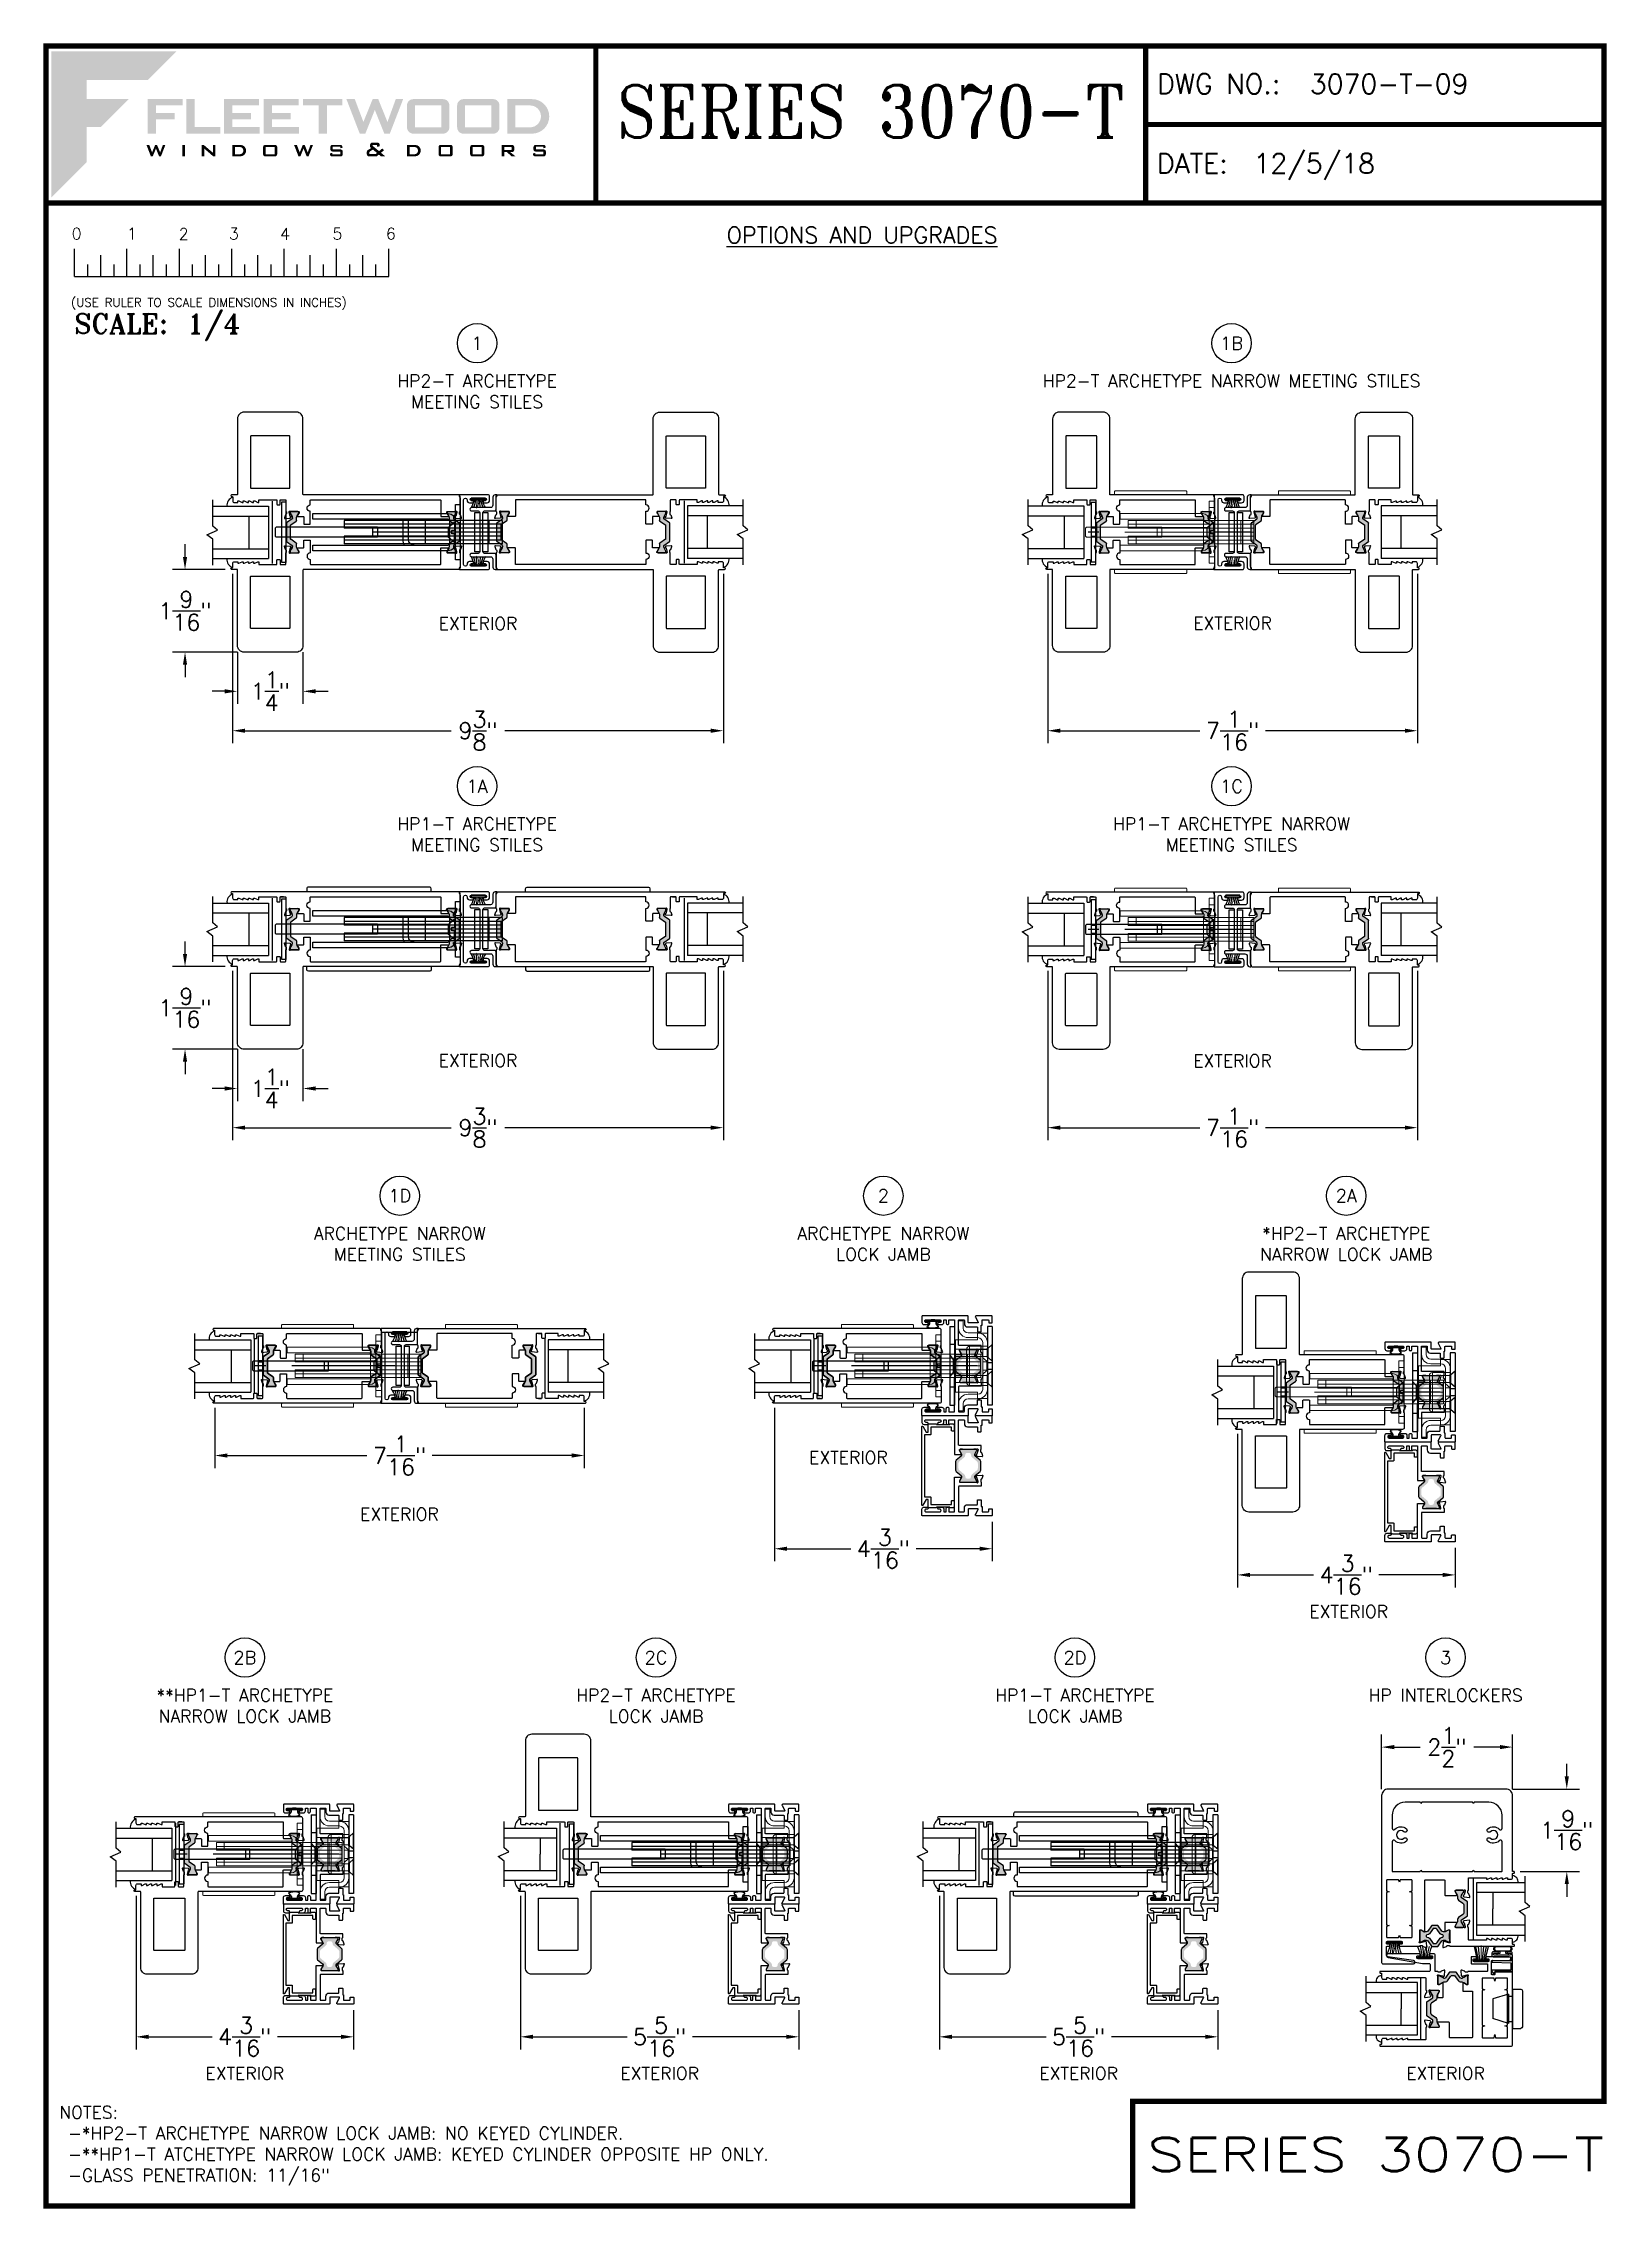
# Paper-space layout 'QUARTER SCALE' of a CAD drawing. Extents: x 0.3 to 7.8, y 0 to 10.3.
# The model-space entities are those that its viewports show. They can reach past a viewport. Long polylines and large blocks are cut down to what shows.
import ezdxf
from ezdxf.enums import TextEntityAlignment as Align

# ---------------------------------------------------------------- set-up
doc = ezdxf.new("R2010")
doc.units = 0
doc.header["$LTSCALE"] = 0.25
doc.header["$MEASUREMENT"] = 0
doc.layers.get('0').update_dxf_attribs({"linetype": 'CONTINUOUS'})
doc.layers.get('DEFPOINTS').update_dxf_attribs({"color": 1, "linetype": 'CONTINUOUS'})
for name, color, linetype in [('BACKUP PLATE', 6, 'CONTINUOUS'), ('DIM', 7, 'CONTINUOUS'), ('ELEV_FRAME', 1, 'CONTINUOUS'), ('FRAME', 1, 'CONTINUOUS'), ('GLASS-VINYL', 7, 'CONTINUOUS'), ('Hardware', 7, 'CONTINUOUS'), ('I-STRUT', 7, 'CONTINUOUS'), ('MISC', 7, 'CONTINUOUS'), ('SASH', 5, 'CONTINUOUS'), ('SEAL', 7, 'CONTINUOUS'), ('STRIKE PLATE', 3, 'CONTINUOUS'), ('TEXT', 7, 'CONTINUOUS'), ('TITLE-BLOCK', 7, 'CONTINUOUS'), ('TITLE_BLOCK', 7, 'CONTINUOUS'), ('TRACK', 7, 'CONTINUOUS'), ('VENT', 5, 'CONTINUOUS')]:
    doc.layers.add(name, color=color, linetype=linetype)
doc.layers.add('VP', color=40, linetype='CONTINUOUS', plot=False)
doc.layers.get('VP').off()
doc.styles.add('ROMANS', font='romans')
doc.styles.add('ROMANT', font='romant')
doc.styles.add('SIMPLEX-050', font='simplex.shx', dxfattribs={"height": 0.05})
doc.styles.add('SIMPLEX-094', font='simplex.shx', dxfattribs={"height": 0.094})
doc.styles.get("Standard").update_dxf_attribs({"font": 'simplex.shx'})
doc.dimstyles.new('QUARTER SCALE', dxfattribs={"dimtxt": 0.078, "dimasz": 0.06, "dimexe": 0.06, "dimexo": 0.031, "dimgap": 0.039, "dimtad": 0, "dimtih": 1, "dimtoh": 1, "dimdec": 4, "dimlfac": 4, "dimzin": 0, "dimdsep": 46, "dimlunit": 5, "dimtxsty": 'Standard', "dimcen": 0.09, "dimadec": 0, "dimazin": 0, "dimtfac": 1, "dimtdec": 4, "dimtofl": 0, "dimtmove": 0, "dimatfit": 3, "dimfxl": 0, "dimtolj": 1, "dimtzin": 0, "dimarcsym": 0})

psp = doc.layouts.new('QUARTER SCALE')

# ---------------------------------------------------------------- texts
at = {"layer": 'TEXT'}
for s, p in [('1', (2.370998, 8.892771)), ('1B', (5.972777, 8.892771)), ('1A', (2.370998, 6.778134)), ('1C', (5.972777, 6.778134)), ('1D', (2.002048, 4.823261)), ('2', (4.310562, 4.823261)), ('2A', (6.520426, 4.823261)), ('2B', (1.262431, 2.618388)), ('2C', (3.22519, 2.618388)), ('2D', (5.22519, 2.618388)), ('3', (6.994463, 2.618388))]:
    psp.add_text(s, height=0.062, dxfattribs=at).set_placement(p, align=Align.MIDDLE_CENTER)
for s, insert, char_height, width, attachment_point in [('{\\LOPTIONS AND UPGRADES}', (4.209033, 9.408943), 0.078, 2.7428, 5), ('HP2-T ARCHETYPE\\PMEETING STILES', (2.370998, 8.742771), 0.06, 1.3535, 2), ('HP2-T ARCHETYPE NARROW MEETING STILES', (5.972777, 8.742771), 0.06, 1.72437699, 2), ('\\A1;EXTERIOR', (2.375736, 7.584595), 0.06, 1.59433305, 2), ('\\A1;EXTERIOR', (5.977514, 7.585869), 0.06, 1.59433305, 2), ('HP1-T ARCHETYPE\\PMEETING STILES', (2.370998, 6.628134), 0.06, 1.3535, 2), ('HP1-T ARCHETYPE NARROW\\PMEETING STILES', (5.972777, 6.628134), 0.06, 2.09525409, 2), ('\\A1;EXTERIOR', (2.375736, 5.498174), 0.06, 1.59433305, 2), ('\\A1;EXTERIOR', (5.977514, 5.497173), 0.06, 1.59433305, 2), ('ARCHETYPE NARROW\\PMEETING STILES', (2.002048, 4.673261), 0.06, 1.72437699, 2), ('ARCHETYPE NARROW\\PLOCK JAMB', (4.310562, 4.673261), 0.06, 1.59433305, 2), ('*HP2-T ARCHETYPE\\PNARROW LOCK JAMB', (6.520426, 4.673261), 0.06, 2.73619259, 2), ('\\A1;EXTERIOR', (4.144052, 3.603455), 0.06, 1.59433305, 2), ('\\A1;EXTERIOR', (2.000736, 3.332722), 0.06, 1.59433305, 2), ('\\A1;EXTERIOR', (6.531926, 2.868395), 0.06, 1.59433305, 2), ('**HP1-T ARCHETYPE\\PNARROW LOCK JAMB', (1.262431, 2.468388), 0.06, 1.3535, 2), ('HP2-T ARCHETYPE\\PLOCK JAMB', (3.22519, 2.468388), 0.06, 1.3535, 2), ('HP1-T ARCHETYPE\\PLOCK JAMB', (5.22519, 2.468388), 0.06, 1.3535, 2), ('\\A1;HP INTERLOCKERS', (6.994463, 2.468388), 0.06, 2.20515856, 2), ('\\A1;EXTERIOR', (1.262431, 0.663522), 0.06, 1.59433305, 2), ('\\A1;EXTERIOR', (3.242806, 0.663522), 0.06, 1.59433305, 2), ('\\A1;EXTERIOR', (5.242806, 0.663522), 0.06, 1.59433305, 2), ('\\A1;EXTERIOR', (6.994463, 0.663522), 0.06, 1.59433305, 2)]:
    psp.add_mtext(s, dxfattribs=dict(at, insert=insert, char_height=char_height, width=width, attachment_point=attachment_point))
at = {"layer": 'TRACK', "insert": (0.376557, 0.097465), "char_height": 0.06, "width": 4.15732656, "attachment_point": 7}
psp.add_mtext('NOTES:\\P -*HP2-T ARCHETYPE NARROW LOCK JAMB: NO KEYED CYLINDER.\\P -**HP1-T ATCHETYPE NARROW LOCK JAMB: KEYED CYLINDER OPPOSITE HP ONLY.\\P -GLASS PENETRATION: 11/16"', dxfattribs=at)

msp = doc.modelspace()

# ---------------------------------------------------------------- blocks, each defined once
blk = doc.blocks.new('Quarter')
for p, q in [((0.137, -0.35), (0.137, -0.219)), ((0.2, -0.35), (0.2, -0.294)), ((0.262, -0.35), (0.262, -0.249)), ((0.325, -0.35), (0.325, -0.294)), ((0.387, -0.35), (0.387, -0.219)), ((0.45, -0.35), (0.45, -0.294)), ((0.512, -0.35), (0.512, -0.249)), ((0.575, -0.35), (0.575, -0.294)), ((0.637, -0.35), (0.637, -0.219)), ((0.7, -0.35), (0.7, -0.294)), ((0.762, -0.35), (0.762, -0.249)), ((0.825, -0.35), (0.825, -0.294)), ((0.887, -0.35), (0.887, -0.219)), ((0.95, -0.35), (0.95, -0.294)), ((1.012, -0.35), (1.012, -0.249)), ((1.075, -0.35), (1.075, -0.294)), ((1.137, -0.35), (1.137, -0.219)), ((1.2, -0.35), (1.2, -0.294)), ((1.262, -0.35), (1.262, -0.249)), ((1.325, -0.35), (1.325, -0.294)), ((1.387, -0.35), (1.387, -0.219)), ((1.45, -0.35), (1.45, -0.294)), ((1.512, -0.35), (1.512, -0.249)), ((1.575, -0.35), (1.575, -0.294)), ((1.637, -0.35), (1.637, -0.219)), ((0.137, -0.35), (1.637, -0.35))]:
    blk.add_line(p, q)
for s, p in [('0', (0.123, -0.174)), ('1', (0.387, -0.174)), ('2', (0.634, -0.175)), ('3', (0.874, -0.174)), ('4', (1.118, -0.175)), ('5', (1.368, -0.174)), ('6', (1.623, -0.174))]:
    blk.add_text(s, height=0.055).set_placement(p)
at = {"style": 'ROMANS'}
blk.add_text('(USE RULER TO SCALE DIMENSIONS IN INCHES)', height=0.04115, dxfattribs=at).set_placement((0.12, -0.495))
blk = doc.blocks.new('Fleetwood_Logo_6-10-15')
h = blk.add_hatch(color=154)
h.dxf.hatch_style = 1
h.paths.add_polyline_path([(0.2526, -0.0017), (0.0019, -0.0017), (0.0019, -0.2942), (0.0725, -0.2236), (0.0725, -0.1535), (0.1007, -0.1535), (0.1567, -0.0976), (0.0725, -0.0976), (0.0725, -0.0596), (0.1946, -0.0596)])
h = blk.add_hatch(color=251)
h.dxf.hatch_style = 1
h.paths.add_polyline_path([(0.2487, -0.1256), (0.2112, -0.1256), (0.2112, -0.1102), (0.2647, -0.1102), (0.2647, -0.0976), (0.1946, -0.0976), (0.1946, -0.1667), (0.2112, -0.1667), (0.2112, -0.1377), (0.2487, -0.1377)])
h = blk.add_hatch(color=251)
h.dxf.hatch_style = 1
h.paths.add_polyline_path([(0.2886, -0.0976), (0.272, -0.0976), (0.272, -0.1667), (0.3401, -0.1667), (0.3401, -0.1535), (0.2886, -0.1535)])
h = blk.add_hatch(color=251)
h.dxf.hatch_style = 1
h.paths.add_polyline_path([(0.4175, -0.0976), (0.3474, -0.0976), (0.3474, -0.1667), (0.4185, -0.1667), (0.4185, -0.1534), (0.364, -0.1534), (0.364, -0.1377), (0.4015, -0.1377), (0.4015, -0.1256), (0.364, -0.1256), (0.364, -0.1102), (0.4175, -0.1102)])
h = blk.add_hatch(color=251)
h.dxf.hatch_style = 1
h.paths.add_polyline_path([(0.4965, -0.0976), (0.4264, -0.0976), (0.4264, -0.1667), (0.4975, -0.1667), (0.4975, -0.1534), (0.443, -0.1534), (0.443, -0.1377), (0.4804, -0.1377), (0.4804, -0.1256), (0.443, -0.1256), (0.443, -0.1102), (0.4965, -0.1102)])
h = blk.add_hatch(color=251)
h.dxf.hatch_style = 1
h.paths.add_polyline_path([(0.5842, -0.0976), (0.5054, -0.0976), (0.5054, -0.1102), (0.5365, -0.1102), (0.5365, -0.1667), (0.5531, -0.1667), (0.5531, -0.1102), (0.5842, -0.1102)])
h = blk.add_hatch(color=251)
h.dxf.hatch_style = 1
h.paths.add_polyline_path([(0.6089, -0.0976), (0.5921, -0.0976), (0.6188, -0.1667), (0.63, -0.1667), (0.6489, -0.1192), (0.6679, -0.1667), (0.6789, -0.1667), (0.7056, -0.0976), (0.6908, -0.0976), (0.6742, -0.1433), (0.6558, -0.0976), (0.6446, -0.0976), (0.6261, -0.1433)])
h = blk.add_hatch(color=251)
h.dxf.hatch_style = 1
h.paths.add_polyline_path([(0.7853, -0.0976), (0.726, -0.0976, 0.414214), (0.7133, -0.1102), (0.7133, -0.154, 0.414214), (0.726, -0.1667), (0.7853, -0.1667, 0.414214), (0.798, -0.154), (0.798, -0.1102, 0.414214)])
h.paths.add_polyline_path([(0.7819, -0.1102), (0.7819, -0.154), (0.7294, -0.154), (0.7294, -0.1102)], flags=16)
h = blk.add_hatch(color=251)
h.dxf.hatch_style = 1
h.paths.add_polyline_path([(0.8856, -0.0976), (0.8262, -0.0976, 0.414214), (0.8136, -0.1102), (0.8136, -0.154, 0.414214), (0.8262, -0.1667), (0.8856, -0.1667, 0.414214), (0.8982, -0.154), (0.8982, -0.1102, 0.414214)])
h.paths.add_polyline_path([(0.8822, -0.1102), (0.8822, -0.154), (0.8296, -0.154), (0.8296, -0.1102)], flags=16)
h = blk.add_hatch(color=251)
h.dxf.hatch_style = 1
h.paths.add_polyline_path([(0.9632, -0.0976), (0.914, -0.0976), (0.914, -0.1667), (0.9632, -0.1667, 1)])
h.paths.add_polyline_path([(0.9301, -0.1102), (0.9593, -0.1102, -1), (0.9593, -0.154), (0.9301, -0.154)], flags=16)
h = blk.add_hatch(color=7)
h.dxf.hatch_style = 1
h.paths.add_polyline_path([(0.2301, -0.1891), (0.2251, -0.1891), (0.2196, -0.2043), (0.2134, -0.1891), (0.2097, -0.1891), (0.2035, -0.2043), (0.1978, -0.1891), (0.1922, -0.1891), (0.2011, -0.2121), (0.2048, -0.2121), (0.2112, -0.1963), (0.2175, -0.2121), (0.2212, -0.2121)])
h = blk.add_hatch(color=7)
h.dxf.hatch_style = 1
h.paths.add_polyline_path([(0.2691, -0.1891), (0.2637, -0.1891), (0.2637, -0.2118), (0.2637, -0.2121), (0.2691, -0.2121)])
h = blk.add_hatch(color=7)
h.dxf.hatch_style = 1
h.paths.add_polyline_path([(0.3077, -0.1964), (0.3259, -0.2121), (0.3298, -0.2121), (0.3298, -0.1891), (0.325, -0.1891), (0.325, -0.2047), (0.3067, -0.1891), (0.3029, -0.1891), (0.3029, -0.2121), (0.3077, -0.2121)])
h = blk.add_hatch(color=7)
h.dxf.hatch_style = 1
h.paths.add_polyline_path([(0.3801, -0.1891), (0.3637, -0.1891), (0.3637, -0.2121), (0.3801, -0.2121, 1)])
h.paths.add_polyline_path([(0.3691, -0.2079), (0.3691, -0.1933), (0.3788, -0.1933, -1), (0.3788, -0.2079)], flags=16)
h = blk.add_hatch(color=7)
h.dxf.hatch_style = 1
h.paths.add_polyline_path([(0.4537, -0.2079), (0.4537, -0.1933, 0.414214), (0.4495, -0.1891), (0.4297, -0.1891, 0.414214), (0.4255, -0.1933), (0.4255, -0.2079, 0.414214), (0.4297, -0.2121), (0.4495, -0.2121, 0.414214)])
h.paths.add_polyline_path([(0.4308, -0.2079), (0.4308, -0.1933), (0.4484, -0.1933), (0.4484, -0.2079)], flags=16)
h = blk.add_hatch(color=7)
h.dxf.hatch_style = 1
h.paths.add_polyline_path([(0.5253, -0.1891), (0.5203, -0.1891), (0.5148, -0.2043), (0.5087, -0.1891), (0.5049, -0.1891), (0.4988, -0.2043), (0.493, -0.1891), (0.4874, -0.1891), (0.4963, -0.2121), (0.5001, -0.2121), (0.5064, -0.1963), (0.5127, -0.2121), (0.5164, -0.2121)])
h = blk.add_hatch(color=7)
h.dxf.hatch_style = 1
h.paths.add_polyline_path([(0.5801, -0.1891), (0.5643, -0.1891, 0.414214), (0.56, -0.1933), (0.56, -0.1981, 0.414214), (0.5643, -0.2024), (0.58, -0.2024), (0.58, -0.2078), (0.5637, -0.2078), (0.5637, -0.2052), (0.5591, -0.2062), (0.5591, -0.2078, 0.414214), (0.5634, -0.2121), (0.5805, -0.2121, 0.414214), (0.5848, -0.2078), (0.5848, -0.2024, 0.414214), (0.5805, -0.1982), (0.5648, -0.1982), (0.5648, -0.193), (0.5798, -0.193), (0.5798, -0.1958), (0.5843, -0.1948), (0.5843, -0.1933, 0.414214)])
h = blk.add_hatch(color=7)
h.dxf.hatch_style = 1
h.paths.add_polyline_path([(0.645, -0.1913, -0.222262), (0.6447, -0.1906), (0.6447, -0.1892), (0.6535, -0.1892), (0.6535, -0.193), (0.6587, -0.1918), (0.6587, -0.189, 0.414214), (0.6544, -0.1847), (0.6437, -0.1847, 0.414214), (0.6394, -0.189), (0.6394, -0.1922, 0.222262), (0.6407, -0.1948), (0.6415, -0.1955), (0.6345, -0.1998, 0.260684), (0.6329, -0.2027), (0.6329, -0.2078, 0.414214), (0.6372, -0.2121), (0.6514, -0.2121, 0.17577), (0.6536, -0.2113), (0.657, -0.2085), (0.6614, -0.2121), (0.6699, -0.2121), (0.6613, -0.2049), (0.6676, -0.1997), (0.6637, -0.1964), (0.6574, -0.2017)])
h.paths.add_polyline_path([(0.6532, -0.2052), (0.6509, -0.2072, -0.17577), (0.6502, -0.2074), (0.6382, -0.2074), (0.6382, -0.2033, -0.260684), (0.6387, -0.2025), (0.6451, -0.1985)], flags=16)
h = blk.add_hatch(color=7)
h.dxf.hatch_style = 1
h.paths.add_polyline_path([(0.7294, -0.1891), (0.713, -0.1891), (0.713, -0.2121), (0.7294, -0.2121, 1)])
h.paths.add_polyline_path([(0.7184, -0.2079), (0.7184, -0.1933), (0.7281, -0.1933, -1), (0.7281, -0.2079)], flags=16)
h = blk.add_hatch(color=7)
h.dxf.hatch_style = 1
h.paths.add_polyline_path([(0.8045, -0.2079), (0.8045, -0.1933, 0.414214), (0.8003, -0.1891), (0.7805, -0.1891, 0.414214), (0.7763, -0.1933), (0.7763, -0.2079, 0.414214), (0.7805, -0.2121), (0.8003, -0.2121, 0.414214)])
h.paths.add_polyline_path([(0.7816, -0.2079), (0.7816, -0.1933), (0.7992, -0.1933), (0.7992, -0.2079)], flags=16)
h = blk.add_hatch(color=7)
h.dxf.hatch_style = 1
h.paths.add_polyline_path([(0.8678, -0.2079), (0.8678, -0.1933, 0.414214), (0.8636, -0.1891), (0.8438, -0.1891, 0.414214), (0.8396, -0.1933), (0.8396, -0.2079, 0.414214), (0.8438, -0.2121), (0.8636, -0.2121, 0.414214)])
h.paths.add_polyline_path([(0.8449, -0.2079), (0.8449, -0.1933), (0.8624, -0.1933), (0.8624, -0.2079)], flags=16)
h = blk.add_hatch(color=7)
h.dxf.hatch_style = 1
h.paths.add_polyline_path([(0.9277, -0.1993), (0.9277, -0.1933, 0.414214), (0.9235, -0.1891), (0.9028, -0.1891), (0.9028, -0.2121), (0.9082, -0.2121), (0.9082, -0.2035), (0.9131, -0.2035), (0.9224, -0.2121), (0.9303, -0.2121), (0.9197, -0.2035), (0.9235, -0.2035, 0.414214)])
h.paths.add_polyline_path([(0.9082, -0.1993), (0.9082, -0.1933), (0.9214, -0.1933, -0.414214), (0.9224, -0.1943), (0.9224, -0.1983, -0.414214), (0.9214, -0.1993)], flags=16)
h = blk.add_hatch(color=7)
h.dxf.hatch_style = 1
h.paths.add_polyline_path([(0.9867, -0.1982), (0.971, -0.1982), (0.971, -0.193), (0.9859, -0.193), (0.9859, -0.1958), (0.9905, -0.1948), (0.9905, -0.1933, 0.414214), (0.9863, -0.1891), (0.9705, -0.1891, 0.414214), (0.9662, -0.1933), (0.9662, -0.1981, 0.414214), (0.9705, -0.2024), (0.9862, -0.2024), (0.9862, -0.2078), (0.9699, -0.2078), (0.9699, -0.2052), (0.9653, -0.2062), (0.9653, -0.2078, 0.414214), (0.9696, -0.2121), (0.9867, -0.2121, 0.414214), (0.991, -0.2078), (0.991, -0.2024, 0.414214)])
blk = doc.blocks.new('A-SIZE_P_QS')
at = {"const_width": 0.025}
blk.add_lwpolyline([(7.751, 0.5), (7.751, 10.312), (0.313, 10.312), (0.313, 0), (5.501, 0), (5.501, 0.5)], close=True, dxfattribs=at)
for points in [[(2.938, 10.312), (2.938, 9.562)], [(5.563, 10.312), (5.563, 9.562)], [(5.563, 9.937), (7.751, 9.937)], [(0.313, 9.562), (7.751, 9.562)]]:
    blk.add_lwpolyline(points, dxfattribs=at)
at = {"xscale": 2.387023416083395, "yscale": 2.387023416083395, "zscale": 2.387023416083395}
blk.add_blockref('Fleetwood_Logo_6-10-15', (0.334, 10.291), dxfattribs=at)
blk.add_blockref('Quarter', (0.313, 9.562))
at = {"style": 'SIMPLEX-094'}
for s, p in [('DWG NO.:', (5.617, 10.084)), ('DATE:', (5.616, 9.704))]:
    blk.add_text(s, height=0.094, dxfattribs=at).set_placement(p)
for tag, p, style in [('DWG_NO', (6.346, 10.084), 'SIMPLEX-094'), ('DATE', (6.077, 9.704), 'SIMPLEX-094'), ('SCALE', (0.988, 8.939), 'ROMANT')]:
    blk.add_attdef(tag, p, '', height=0.094, dxfattribs=dict(style=style))
for tag, height, style, width, p, p2 in [('DWG_NO_F', 0.094, 'SIMPLEX-094', 1.745692, (6.347, 10.084), (7.683, 10.084)), ('PRODUCT', 0.25, 'ROMANT', 1.349007, (3.038, 9.812), (5.463, 9.812)), ('PRODUCT', 0.16, 'SIMPLEX-050', 20.447274, (5.57, 0.167), (7.751, 0.167))]:
    blk.add_attdef(tag, text='', height=height, dxfattribs=dict(style=style, width=width)).set_placement(p, p2, align=Align.FIT)
at = {"layer": 'TITLE_BLOCK', "style": 'ROMANT'}
blk.add_text('SCALE:', height=0.094, dxfattribs=at).set_placement((0.449, 8.939))
blk = doc.blocks.new('*D20')
at = {"layer": 'DEFPOINTS', "color": 0}
for p in [(1.204, 7.823), (3.547, 7.823), (3.547, 7.043)]:
    blk.add_point(p, dxfattribs=at)
at = {"layer": 'TRACK', "color": 0, "lineweight": -2}
for p, q in [((1.204, 7.792), (1.204, 6.983)), ((3.547, 7.792), (3.547, 6.983)), ((1.264, 7.043), (2.248, 7.043)), ((3.487, 7.043), (2.504, 7.043))]:
    blk.add_line(p, q, dxfattribs=at)
at = {"layer": 'TRACK', "color": 0}
for points in [[(1.264, 7.053), (1.264, 7.033), (1.204, 7.043)], [(3.487, 7.053), (3.487, 7.033), (3.547, 7.043)]]:
    blk.add_solid(points, dxfattribs=at)
at = {"layer": 'TRACK', "color": 0, "insert": (2.376, 7.043), "char_height": 0.078, "attachment_point": 5}
blk.add_mtext('\\A1;9{\\H1.000000x;\\S3/8;}"', dxfattribs=at)
blk = doc.blocks.new('*D21')
at = {"layer": 'DEFPOINTS', "color": 0}
for p in [(1.204, 5.928), (3.547, 5.928), (3.547, 5.148)]:
    blk.add_point(p, dxfattribs=at)
at = {"layer": 'TRACK', "color": 0, "lineweight": -2}
for p, q in [((1.204, 5.897), (1.204, 5.088)), ((3.547, 5.897), (3.547, 5.088)), ((1.264, 5.148), (2.248, 5.148)), ((3.487, 5.148), (2.504, 5.148))]:
    blk.add_line(p, q, dxfattribs=at)
at = {"layer": 'TRACK', "color": 0}
for points in [[(1.264, 5.158), (1.264, 5.138), (1.204, 5.148)], [(3.487, 5.158), (3.487, 5.138), (3.547, 5.148)]]:
    blk.add_solid(points, dxfattribs=at)
at = {"layer": 'TRACK', "color": 0, "insert": (2.376, 5.148), "char_height": 0.078, "attachment_point": 5}
blk.add_mtext('\\A1;9{\\H1.000000x;\\S3/8;}"', dxfattribs=at)
blk = doc.blocks.new('*D26')
at = {"layer": 'DEFPOINTS', "color": 0}
for p in [(1.227, 7.449), (1.54, 7.449), (1.54, 7.231)]:
    blk.add_point(p, dxfattribs=at)
at = {"layer": 'TRACK', "color": 0, "lineweight": -2}
for p, q in [((1.227, 7.418), (1.227, 7.171)), ((1.54, 7.418), (1.54, 7.171)), ((1.167, 7.231), (1.107, 7.231)), ((1.6, 7.231), (1.66, 7.231))]:
    blk.add_line(p, q, dxfattribs=at)
at = {"layer": 'TRACK', "color": 0}
for points in [[(1.167, 7.241), (1.167, 7.221), (1.227, 7.231)], [(1.6, 7.241), (1.6, 7.221), (1.54, 7.231)]]:
    blk.add_solid(points, dxfattribs=at)
at = {"layer": 'TRACK', "color": 0, "insert": (1.384, 7.231), "char_height": 0.078, "attachment_point": 5}
blk.add_mtext('\\A1;1{\\H1.000000x;\\S1/4;}"', dxfattribs=at)
blk = doc.blocks.new('*D27')
at = {"layer": 'DEFPOINTS', "color": 0}
for p in [(1.227, 5.554), (1.54, 5.554), (1.54, 5.335)]:
    blk.add_point(p, dxfattribs=at)
at = {"layer": 'TRACK', "color": 0, "lineweight": -2}
for p, q in [((1.227, 5.523), (1.227, 5.275)), ((1.54, 5.523), (1.54, 5.275)), ((1.167, 5.335), (1.107, 5.335)), ((1.6, 5.335), (1.66, 5.335))]:
    blk.add_line(p, q, dxfattribs=at)
at = {"layer": 'TRACK', "color": 0}
for points in [[(1.167, 5.345), (1.167, 5.325), (1.227, 5.335)], [(1.6, 5.345), (1.6, 5.325), (1.54, 5.335)]]:
    blk.add_solid(points, dxfattribs=at)
at = {"layer": 'TRACK', "color": 0, "insert": (1.384, 5.335), "char_height": 0.078, "attachment_point": 5}
blk.add_mtext('\\A1;1{\\H1.000000x;\\S1/4;}"', dxfattribs=at)
blk = doc.blocks.new('*D28')
at = {"layer": 'DEFPOINTS', "color": 0}
for p in [(1.199, 5.917), (0.977, 5.523), (1.259, 5.523)]:
    blk.add_point(p, dxfattribs=at)
at = {"layer": 'TRACK', "color": 0, "lineweight": -2}
for p, q in [((0.977, 5.977), (0.977, 6.037)), ((1.168, 5.917), (0.917, 5.917)), ((1.228, 5.523), (0.917, 5.523)), ((0.977, 5.463), (0.977, 5.403))]:
    blk.add_line(p, q, dxfattribs=at)
at = {"layer": 'TRACK', "color": 0}
for points in [[(0.967, 5.977), (0.987, 5.977), (0.977, 5.917)], [(0.967, 5.463), (0.987, 5.463), (0.977, 5.523)]]:
    blk.add_solid(points, dxfattribs=at)
at = {"layer": 'TRACK', "color": 0, "insert": (0.977, 5.72), "char_height": 0.078, "attachment_point": 5}
blk.add_mtext('\\A1;1{\\H1.000000x;\\S9/16;}"', dxfattribs=at)
blk = doc.blocks.new('*D43')
at = {"layer": 'DEFPOINTS', "color": 0}
for p in [(7.314, 2.191), (6.689, 1.959), (7.314, 1.959)]:
    blk.add_point(p, dxfattribs=at)
at = {"layer": 'TRACK', "color": 0, "lineweight": -2}
for p, q in [((6.689, 1.99), (6.689, 2.251)), ((6.749, 2.191), (6.873, 2.191)), ((7.254, 2.191), (7.13, 2.191)), ((7.314, 1.99), (7.314, 2.251))]:
    blk.add_line(p, q, dxfattribs=at)
at = {"layer": 'TRACK', "color": 0}
for points in [[(6.749, 2.201), (6.749, 2.181), (6.689, 2.191)], [(7.254, 2.201), (7.254, 2.181), (7.314, 2.191)]]:
    blk.add_solid(points, dxfattribs=at)
at = {"layer": 'TRACK', "color": 0, "insert": (7.001, 2.191), "char_height": 0.078, "attachment_point": 5}
blk.add_mtext('\\A1;2{\\H1.000000x;\\S1/2;}"', dxfattribs=at)
blk = doc.blocks.new('*D44')
at = {"layer": 'DEFPOINTS', "color": 0}
for p in [(7.283, 1.991), (7.573, 1.991), (7.32, 1.597)]:
    blk.add_point(p, dxfattribs=at)
at = {"layer": 'TRACK', "color": 0, "lineweight": -2}
for p, q in [((7.573, 2.051), (7.573, 2.111)), ((7.314, 1.991), (7.633, 1.991)), ((7.351, 1.597), (7.633, 1.597)), ((7.573, 1.537), (7.573, 1.477))]:
    blk.add_line(p, q, dxfattribs=at)
at = {"layer": 'TRACK', "color": 0}
for points in [[(7.563, 2.051), (7.583, 2.051), (7.573, 1.991)], [(7.563, 1.537), (7.583, 1.537), (7.573, 1.597)]]:
    blk.add_solid(points, dxfattribs=at)
at = {"layer": 'TRACK', "color": 0, "insert": (7.573, 1.794), "char_height": 0.078, "attachment_point": 5}
blk.add_mtext('\\A1;1{\\H1.000000x;\\S9/16;}"', dxfattribs=at)
blk = doc.blocks.new('*D48')
at = {"layer": 'DEFPOINTS', "color": 0}
for p in [(1.199, 7.813), (0.977, 7.418), (1.259, 7.418)]:
    blk.add_point(p, dxfattribs=at)
at = {"layer": 'TRACK', "color": 0, "lineweight": -2}
for p, q in [((0.977, 7.873), (0.977, 7.933)), ((1.168, 7.813), (0.917, 7.813)), ((1.228, 7.418), (0.917, 7.418)), ((0.977, 7.358), (0.977, 7.298))]:
    blk.add_line(p, q, dxfattribs=at)
at = {"layer": 'TRACK', "color": 0}
for points in [[(0.967, 7.873), (0.987, 7.873), (0.977, 7.813)], [(0.967, 7.358), (0.987, 7.358), (0.977, 7.418)]]:
    blk.add_solid(points, dxfattribs=at)
at = {"layer": 'TRACK', "color": 0, "insert": (0.977, 7.615), "char_height": 0.078, "attachment_point": 5}
blk.add_mtext('\\A1;1{\\H1.000000x;\\S9/16;}"', dxfattribs=at)
blk = doc.blocks.new('*D51')
at = {"layer": 'DEFPOINTS', "color": 0}
for p in [(5.095, 7.823), (6.86, 7.823), (6.86, 7.043)]:
    blk.add_point(p, dxfattribs=at)
at = {"layer": 'TRACK', "color": 0, "lineweight": -2}
for p, q in [((5.095, 7.792), (5.095, 6.983)), ((6.86, 7.792), (6.86, 6.983)), ((5.155, 7.043), (5.822, 7.043)), ((6.8, 7.043), (6.134, 7.043))]:
    blk.add_line(p, q, dxfattribs=at)
at = {"layer": 'TRACK', "color": 0}
for points in [[(5.155, 7.053), (5.155, 7.033), (5.095, 7.043)], [(6.8, 7.053), (6.8, 7.033), (6.86, 7.043)]]:
    blk.add_solid(points, dxfattribs=at)
at = {"layer": 'TRACK', "color": 0, "insert": (5.978, 7.043), "char_height": 0.078, "attachment_point": 5}
blk.add_mtext('\\A1;7{\\H1.000000x;\\S1/16;}"', dxfattribs=at)
blk = doc.blocks.new('*D52')
at = {"layer": 'DEFPOINTS', "color": 0}
for p in [(0.743, 1.512), (1.782, 0.967), (1.782, 0.808)]:
    blk.add_point(p, dxfattribs=at)
at = {"layer": 'TRACK', "color": 0, "lineweight": -2}
for p, q in [((0.743, 1.481), (0.743, 0.748)), ((1.782, 0.936), (1.782, 0.748)), ((0.803, 0.808), (1.106, 0.808)), ((1.722, 0.808), (1.418, 0.808))]:
    blk.add_line(p, q, dxfattribs=at)
at = {"layer": 'TRACK', "color": 0}
for points in [[(0.803, 0.818), (0.803, 0.798), (0.743, 0.808)], [(1.722, 0.818), (1.722, 0.798), (1.782, 0.808)]]:
    blk.add_solid(points, dxfattribs=at)
at = {"layer": 'TRACK', "color": 0, "insert": (1.262, 0.808), "char_height": 0.078, "attachment_point": 5}
blk.add_mtext('\\A1;4{\\H1.000000x;\\S3/16;}"', dxfattribs=at)
blk = doc.blocks.new('*D53')
at = {"layer": 'DEFPOINTS', "color": 0}
for p in [(6.001, 3.718), (7.04, 3.173), (7.04, 3.013)]:
    blk.add_point(p, dxfattribs=at)
at = {"layer": 'TRACK', "color": 0, "lineweight": -2}
for p, q in [((6.001, 3.687), (6.001, 2.953)), ((7.04, 3.142), (7.04, 2.953)), ((6.061, 3.013), (6.364, 3.013)), ((6.98, 3.013), (6.676, 3.013))]:
    blk.add_line(p, q, dxfattribs=at)
at = {"layer": 'TRACK', "color": 0}
for points in [[(6.061, 3.023), (6.061, 3.003), (6.001, 3.013)], [(6.98, 3.023), (6.98, 3.003), (7.04, 3.013)]]:
    blk.add_solid(points, dxfattribs=at)
at = {"layer": 'TRACK', "color": 0, "insert": (6.52, 3.013), "char_height": 0.078, "attachment_point": 5}
blk.add_mtext('\\A1;4{\\H1.000000x;\\S3/16;}"', dxfattribs=at)
blk = doc.blocks.new('*D54')
at = {"layer": 'DEFPOINTS', "color": 0}
for p in [(3.791, 3.841), (4.83, 3.298), (4.83, 3.138)]:
    blk.add_point(p, dxfattribs=at)
at = {"layer": 'TRACK', "color": 0, "lineweight": -2}
for p, q in [((3.791, 3.81), (3.791, 3.078)), ((4.83, 3.267), (4.83, 3.078)), ((3.851, 3.138), (4.155, 3.138)), ((4.77, 3.138), (4.467, 3.138))]:
    blk.add_line(p, q, dxfattribs=at)
at = {"layer": 'TRACK', "color": 0}
for points in [[(3.851, 3.148), (3.851, 3.128), (3.791, 3.138)], [(4.77, 3.148), (4.77, 3.128), (4.83, 3.138)]]:
    blk.add_solid(points, dxfattribs=at)
at = {"layer": 'TRACK', "color": 0, "insert": (4.311, 3.138), "char_height": 0.078, "attachment_point": 5}
blk.add_mtext('\\A1;4{\\H1.000000x;\\S3/16;}"', dxfattribs=at)
blk = doc.blocks.new('*D55')
at = {"layer": 'DEFPOINTS', "color": 0}
for p in [(5.095, 5.927), (6.86, 5.927), (6.86, 5.148)]:
    blk.add_point(p, dxfattribs=at)
at = {"layer": 'TRACK', "color": 0, "lineweight": -2}
for p, q in [((5.095, 5.896), (5.095, 5.088)), ((6.86, 5.896), (6.86, 5.088)), ((5.155, 5.148), (5.822, 5.148)), ((6.8, 5.148), (6.134, 5.148))]:
    blk.add_line(p, q, dxfattribs=at)
at = {"layer": 'TRACK', "color": 0}
for points in [[(5.155, 5.158), (5.155, 5.138), (5.095, 5.148)], [(6.8, 5.158), (6.8, 5.138), (6.86, 5.148)]]:
    blk.add_solid(points, dxfattribs=at)
at = {"layer": 'TRACK', "color": 0, "insert": (5.978, 5.148), "char_height": 0.078, "attachment_point": 5}
blk.add_mtext('\\A1;7{\\H1.000000x;\\S1/16;}"', dxfattribs=at)
blk = doc.blocks.new('*D64')
at = {"layer": 'DEFPOINTS', "color": 0}
for p in [(1.119, 3.841), (2.883, 3.841), (2.883, 3.583)]:
    blk.add_point(p, dxfattribs=at)
at = {"layer": 'TRACK', "color": 0, "lineweight": -2}
for p, q in [((1.119, 3.81), (1.119, 3.523)), ((2.883, 3.81), (2.883, 3.523)), ((1.179, 3.583), (1.845, 3.583)), ((2.823, 3.583), (2.157, 3.583))]:
    blk.add_line(p, q, dxfattribs=at)
at = {"layer": 'TRACK', "color": 0}
for points in [[(1.179, 3.593), (1.179, 3.573), (1.119, 3.583)], [(2.823, 3.593), (2.823, 3.573), (2.883, 3.583)]]:
    blk.add_solid(points, dxfattribs=at)
at = {"layer": 'TRACK', "color": 0, "insert": (2.001, 3.583), "char_height": 0.078, "attachment_point": 5}
blk.add_mtext('\\A1;7{\\H1.000000x;\\S1/16;}"', dxfattribs=at)
blk = doc.blocks.new('*D130')
at = {"layer": 'DEFPOINTS', "color": 0}
for p in [(2.578, 1.512), (3.907, 0.967), (3.907, 0.808)]:
    blk.add_point(p, dxfattribs=at)
at = {"layer": 'TRACK', "color": 0, "lineweight": -2}
for p, q in [((2.578, 1.481), (2.578, 0.748)), ((3.907, 0.936), (3.907, 0.748)), ((2.638, 0.808), (3.087, 0.808)), ((3.847, 0.808), (3.399, 0.808))]:
    blk.add_line(p, q, dxfattribs=at)
at = {"layer": 'TRACK', "color": 0}
for points in [[(2.638, 0.818), (2.638, 0.798), (2.578, 0.808)], [(3.847, 0.818), (3.847, 0.798), (3.907, 0.808)]]:
    blk.add_solid(points, dxfattribs=at)
at = {"layer": 'TRACK', "color": 0, "insert": (3.243, 0.808), "char_height": 0.078, "attachment_point": 5}
blk.add_mtext('\\A1;5{\\H1.000000x;\\S5/16;}"', dxfattribs=at)
blk = doc.blocks.new('*D131')
at = {"layer": 'DEFPOINTS', "color": 0}
for p in [(4.578, 1.512), (5.907, 0.967), (5.907, 0.808)]:
    blk.add_point(p, dxfattribs=at)
at = {"layer": 'TRACK', "color": 0, "lineweight": -2}
for p, q in [((4.578, 1.481), (4.578, 0.748)), ((5.907, 0.936), (5.907, 0.748)), ((4.638, 0.808), (5.087, 0.808)), ((5.847, 0.808), (5.399, 0.808))]:
    blk.add_line(p, q, dxfattribs=at)
at = {"layer": 'TRACK', "color": 0}
for points in [[(4.638, 0.818), (4.638, 0.798), (4.578, 0.808)], [(5.847, 0.818), (5.847, 0.798), (5.907, 0.808)]]:
    blk.add_solid(points, dxfattribs=at)
at = {"layer": 'TRACK', "color": 0, "insert": (5.243, 0.808), "char_height": 0.078, "attachment_point": 5}
blk.add_mtext('\\A1;5{\\H1.000000x;\\S5/16;}"', dxfattribs=at)
blk = doc.blocks.new('3710 Jamb Filler')
blk.add_lwpolyline([(-0.12, 0.774, 0.414214), (-0.15, 0.804), (-0.27, 0.804, 0.414214), (-0.28, 0.794), (-0.28, 0.789), (-0.53, 0.789), (-0.53, 0.794, 0.414214), (-0.54, 0.804), (-0.585, 0.804, 0.414214), (-0.615, 0.774), (-0.615, 0.674, 0.414214), (-0.605, 0.664), (-0.575, 0.664, 0.414214), (-0.565, 0.674), (-0.565, 0.739), (-0.17, 0.739), (-0.17, 0.601, 0.414214), (-0.16, 0.591), (-0.05, 0.591), (-0.05, -0.591), (-0.16, -0.591, 0.414214), (-0.17, -0.601), (-0.17, -0.739), (-0.565, -0.739), (-0.565, -0.674, 0.414214), (-0.575, -0.664), (-0.605, -0.664, 0.414214), (-0.615, -0.674), (-0.615, -0.774, 0.414214), (-0.585, -0.804), (-0.54, -0.804, 0.414214), (-0.53, -0.794), (-0.53, -0.789), (-0.28, -0.789), (-0.28, -0.794, 0.414214), (-0.27, -0.804), (-0.15, -0.804, 0.414214), (-0.12, -0.774), (-0.12, -0.641), (-0.084, -0.641), (-0.019, -0.754, 0.767327), (0, -0.749), (0, 0.749, 0.767327), (-0.019, 0.754), (-0.084, 0.641), (-0.12, 0.641)], format="xyb", close=True)
blk = doc.blocks.new('3711-JAMB')
h = blk.add_hatch(color=7)
h.dxf.hatch_style = 1
edge = h.paths.add_edge_path(flags=16)
edge.add_arc((-0.976, -0.753), 0.0472, -50.0002, 0, ccw=False)
edge.add_line((-0.945, -0.789), (-1.041, -0.87))
edge.add_arc((-1.011, -0.906), 0.0472, 129.9998, 180)
edge.add_line((-1.058, -0.906), (-1.058, -1.002))
edge.add_arc((-1.011, -1.002), 0.0472, 180, 230.0002)
edge.add_line((-1.041, -1.038), (-0.945, -1.119))
edge.add_arc((-0.976, -1.155), 0.0472, 0, 50.0002, ccw=False)
edge.add_line((-0.928, -1.155), (-0.928, -1.165))
edge.add_arc((-0.893, -1.165), 0.0355, 180.7985, 270)
edge.add_line((-0.893, -1.2), (-0.853, -1.2))
edge.add_arc((-0.853, -1.165), 0.0355, 270, 359.2015)
edge.add_line((-0.818, -1.165), (-0.818, -1.155))
edge.add_arc((-0.77, -1.155), 0.0472, 129.9998, 180, ccw=False)
edge.add_line((-0.801, -1.119), (-0.705, -1.038))
edge.add_arc((-0.735, -1.002), 0.0472, 309.9998, 360)
edge.add_line((-0.688, -1.002), (-0.688, -0.906))
edge.add_arc((-0.735, -0.906), 0.0472, 360, 410.0002)
edge.add_line((-0.705, -0.87), (-0.801, -0.789))
edge.add_arc((-0.77, -0.753), 0.0472, 180, 230.0002, ccw=False)
edge.add_line((-0.818, -0.753), (-0.818, -0.743))
edge.add_arc((-0.853, -0.743), 0.0355, 0.7985, 90)
edge.add_line((-0.853, -0.708), (-0.893, -0.708))
edge.add_arc((-0.893, -0.743), 0.0355, 90, 179.2015)
edge.add_line((-0.928, -0.743), (-0.928, -0.753))
edge = h.paths.add_edge_path()
edge.add_arc((-0.719, -0.744), 0.0302, 149.9999, 229.9998)
edge.add_line((-0.738, -0.767), (-0.644, -0.847))
edge.add_arc((-0.663, -0.87), 0.0302, 0, 49.9998, ccw=False)
edge.add_line((-0.633, -0.87), (-0.633, -1.038))
edge.add_arc((-0.663, -1.038), 0.0302, 310.0002, 360, ccw=False)
edge.add_line((-0.644, -1.061), (-0.738, -1.141))
edge.add_arc((-0.719, -1.164), 0.0302, 130.0002, 210.0001)
edge.add_line((-0.745, -1.179), (-0.712, -1.237))
edge.add_arc((-0.722, -1.243), 0.0119, 0, 30.0001, ccw=False)
edge.add_line((-0.71, -1.243), (-0.71, -1.257))
edge.add_arc((-0.722, -1.257), 0.0119, -89.931, 0.069, ccw=False)
edge.add_line((-0.722, -1.269), (-0.765, -1.269))
edge.add_arc((-0.765, -1.259), 0.00991, 216.8699, 270, ccw=False)
edge.add_line((-0.773, -1.265), (-0.973, -1.265))
edge.add_arc((-0.981, -1.259), 0.00991, 270, 323.1301, ccw=False)
edge.add_line((-0.981, -1.269), (-1.024, -1.269))
edge.add_arc((-1.024, -1.257), 0.0119, 180, 270, ccw=False)
edge.add_line((-1.036, -1.257), (-1.036, -1.243))
edge.add_arc((-1.024, -1.243), 0.0119, 149.9999, 180, ccw=False)
edge.add_line((-1.034, -1.237), (-1.001, -1.179))
edge.add_arc((-1.027, -1.164), 0.0302, 329.9999, 409.9998)
edge.add_line((-1.008, -1.141), (-1.102, -1.061))
edge.add_arc((-1.083, -1.038), 0.0302, 180, 229.9998, ccw=False)
edge.add_line((-1.113, -1.038), (-1.113, -0.87))
edge.add_arc((-1.083, -0.87), 0.0302, 130.0002, 180, ccw=False)
edge.add_line((-1.102, -0.847), (-1.008, -0.767))
edge.add_arc((-1.027, -0.744), 0.0302, 310.0002, 390.0001)
edge.add_line((-1.001, -0.729), (-1.034, -0.671))
edge.add_arc((-1.024, -0.665), 0.0119, 180, 210.0001, ccw=False)
edge.add_line((-1.036, -0.665), (-1.036, -0.651))
edge.add_arc((-1.024, -0.651), 0.0119, 90, 180, ccw=False)
edge.add_line((-1.024, -0.639), (-0.981, -0.639))
edge.add_arc((-0.981, -0.649), 0.00991, 36.8699, 90, ccw=False)
edge.add_line((-0.973, -0.643), (-0.773, -0.643))
edge.add_arc((-0.765, -0.649), 0.00991, 90, 143.1301, ccw=False)
edge.add_line((-0.765, -0.639), (-0.722, -0.639))
edge.add_arc((-0.722, -0.651), 0.0119, -0.069, 89.931, ccw=False)
edge.add_line((-0.71, -0.651), (-0.71, -0.665))
edge.add_arc((-0.722, -0.665), 0.0119, -30.0001, 0, ccw=False)
edge.add_line((-0.712, -0.671), (-0.745, -0.729))
for points in [[(-1.037, -0.21), (-1.039, -0.21, 0.414214), (-1.049, -0.22), (-1.049, -0.294, -0.414214), (-1.059, -0.304), (-1.114, -0.304, -0.414214), (-1.124, -0.294), (-1.124, -0.175), (-1.138, -0.175), (-1.138, -0.085, 0.414214), (-1.148, -0.075), (-1.255, -0.075, 0.414214), (-1.265, -0.085), (-1.265, -0.125, -0.414214), (-1.275, -0.135), (-1.323, -0.135, -0.414214), (-1.333, -0.125), (-1.333, -0.01, -0.414214), (-1.323, 0), (-1.026, 0, -0.546624), (-1.011, -0.023), (-1.062, -0.121, 0.546624), (-1.053, -0.135), (-0.885, -0.135, 0.414214), (-0.875, -0.125), (-0.875, -0.01, -0.414214), (-0.865, 0), (0, 0, -0.414214), (0.01, -0.01), (0.01, -0.125, -0.414214), (-0.03, -0.165), (-0.09, -0.165, -0.414214), (-0.11, -0.145, -0.414214), (-0.09, -0.125), (-0.07, -0.125, 0.414214), (-0.045, -0.1), (-0.045, -0.1, 0.414214), (-0.07, -0.075), (-0.331, -0.075, 0.414214), (-0.355, -0.1), (-0.355, -0.1, 0.414214), (-0.331, -0.125), (-0.31, -0.125, -0.414214), (-0.29, -0.145), (-0.29, -0.145, -0.414214), (-0.309, -0.165), (-0.37, -0.165, -0.414214), (-0.41, -0.125), (-0.41, -0.075), (-0.455, -0.075), (-0.455, -0.14, -0.414214), (-0.48, -0.165), (-0.48, -0.165, -0.414214), (-0.505, -0.141), (-0.505, -0.075), (-0.615, -0.075), (-0.615, -0.737), (-0.736, -0.737, -0.585524), (-0.742, -0.725), (-0.708, -0.665, 0.137872), (-0.706, -0.659), (-0.706, -0.651, 0.414214), (-0.718, -0.639), (-1.032, -0.639, -0.213422), (-1.04, -0.635, 0.6885), (-1.061, -0.643), (-1.061, -0.649, 0.065543), (-1.061, -0.652), (-1.04, -0.728, 0.267949), (-1.032, -0.736), (-1.028, -0.737, -0.57735), (-1.024, -0.751), (-1.038, -0.765, -0.176327), (-1.046, -0.768), (-1.139, -0.777, -0.548619), (-1.151, -0.761), (-1.131, -0.705, -0.263725), (-1.122, -0.698, 0.359508), (-1.112, -0.686), (-1.112, -0.651, 0.414214), (-1.124, -0.639), (-1.124, -0.564), (-0.7, -0.564, 0.414214), (-0.69, -0.554), (-0.69, -0.085, 0.414214), (-0.7, -0.075), (-0.79, -0.075, 0.414214), (-0.8, -0.085), (-0.8, -0.15, -0.414214), (-0.86, -0.21), (-1.039, -0.21)], [(-1.037, -1.698), (-1.039, -1.698, -0.414214), (-1.049, -1.688), (-1.049, -1.614, 0.414214), (-1.059, -1.604), (-1.114, -1.604, 0.414214), (-1.124, -1.614), (-1.124, -1.733), (-1.138, -1.733), (-1.138, -1.823, -0.414214), (-1.148, -1.833), (-1.255, -1.833, -0.414214), (-1.265, -1.823), (-1.265, -1.783, 0.414214), (-1.275, -1.773), (-1.323, -1.773, 0.414214), (-1.333, -1.783), (-1.333, -1.898, 0.414214), (-1.323, -1.908), (-1.026, -1.908, 0.546624), (-1.011, -1.885), (-1.062, -1.787, -0.546624), (-1.053, -1.773), (-0.885, -1.773, -0.414214), (-0.875, -1.783), (-0.875, -1.898, 0.414214), (-0.865, -1.908), (0, -1.908, 0.414214), (0.01, -1.898), (0.01, -1.783, 0.414214), (-0.03, -1.743), (-0.09, -1.743, 0.414214), (-0.11, -1.763, 0.414214), (-0.09, -1.783), (-0.07, -1.783, -0.414214), (-0.045, -1.808), (-0.045, -1.808, -0.414214), (-0.07, -1.833), (-0.331, -1.833, -0.414214), (-0.355, -1.808), (-0.355, -1.808, -0.414214), (-0.331, -1.783), (-0.31, -1.783, 0.414214), (-0.29, -1.763), (-0.29, -1.763, 0.414214), (-0.309, -1.743), (-0.37, -1.743, 0.414214), (-0.41, -1.783), (-0.41, -1.833), (-0.455, -1.833), (-0.455, -1.768, 0.414214), (-0.48, -1.743), (-0.48, -1.743, 0.414214), (-0.505, -1.767), (-0.505, -1.833), (-0.615, -1.833), (-0.615, -1.171), (-0.736, -1.171, 0.585524), (-0.742, -1.183), (-0.708, -1.243, -0.137872), (-0.706, -1.249), (-0.706, -1.257, -0.414214), (-0.718, -1.269), (-1.032, -1.269, 0.213422), (-1.04, -1.273, -0.6885), (-1.061, -1.265), (-1.061, -1.259, -0.065543), (-1.061, -1.256), (-1.04, -1.18, -0.267949), (-1.032, -1.172), (-1.028, -1.171, 0.57735), (-1.024, -1.157), (-1.038, -1.143, 0.176327), (-1.046, -1.14), (-1.139, -1.131, 0.548619), (-1.151, -1.147), (-1.131, -1.203, 0.263725), (-1.122, -1.21, -0.359508), (-1.112, -1.222), (-1.112, -1.257, -0.414214), (-1.124, -1.269), (-1.124, -1.344), (-0.7, -1.344, -0.414214), (-0.69, -1.354), (-0.69, -1.823, -0.414214), (-0.7, -1.833), (-0.79, -1.833, -0.414214), (-0.8, -1.823), (-0.8, -1.758, 0.414214), (-0.86, -1.698), (-1.039, -1.698)]]:
    blk.add_lwpolyline(points, format="xyb")
at = {"color": 7}
blk.add_lwpolyline([(-0.745, -0.729, 0.36397), (-0.738, -0.767), (-0.644, -0.847, -0.221694), (-0.633, -0.87), (-0.633, -1.038, -0.221694), (-0.644, -1.061), (-0.738, -1.141, 0.36397), (-0.745, -1.179), (-0.712, -1.237, -0.131653), (-0.71, -1.243), (-0.71, -1.257, -0.414214), (-0.722, -1.269), (-0.765, -1.269, -0.236068), (-0.773, -1.265), (-0.973, -1.265, -0.236068), (-0.981, -1.269), (-1.024, -1.269, -0.414214), (-1.036, -1.257), (-1.036, -1.243, -0.131653), (-1.034, -1.237), (-1.001, -1.179, 0.36397), (-1.008, -1.141), (-1.102, -1.061, -0.221694), (-1.113, -1.038), (-1.113, -0.87, -0.221694), (-1.102, -0.847), (-1.008, -0.767, 0.36397), (-1.001, -0.729), (-1.034, -0.671, -0.131653), (-1.036, -0.665), (-1.036, -0.651, -0.414214), (-1.024, -0.639), (-0.981, -0.639, -0.236068), (-0.973, -0.643), (-0.773, -0.643, -0.236068), (-0.765, -0.639), (-0.722, -0.639, -0.414214), (-0.71, -0.651), (-0.71, -0.665, -0.131653), (-0.712, -0.671)], format="xyb", close=True, dxfattribs=at)
blk = doc.blocks.new('DFADFFADF DFD')
at = {"layer": 'BACKUP PLATE'}
for p, q in [((155.219, 38.501), (155.309, 38.501)), ((155.219, 38.501), (155.219, 37.001)), ((155.309, 38.501), (155.309, 37.001)), ((155.297, 38.09), (155.219, 38.157)), ((155.219, 37.845), (155.219, 38.157)), ((155.309, 38.09), (155.297, 38.09)), ((155.297, 37.913), (155.297, 38.089)), ((155.309, 37.913), (155.309, 38.089)), ((155.219, 37.845), (155.297, 37.913)), ((155.309, 37.819), (155.219, 37.819)), ((155.309, 37.819), (155.219, 37.819)), ((155.219, 37.819), (155.219, 37.683)), ((155.219, 37.819), (155.219, 37.683)), ((155.219, 37.683), (155.309, 37.683)), ((155.219, 37.683), (155.309, 37.683)), ((155.297, 37.59), (155.219, 37.657)), ((155.219, 37.345), (155.219, 37.657)), ((155.297, 37.913), (155.309, 37.913)), ((155.309, 37.819), (155.309, 37.683)), ((155.309, 37.819), (155.309, 37.683)), ((155.219, 37.345), (155.297, 37.413)), ((155.309, 37.59), (155.297, 37.59)), ((155.297, 37.413), (155.297, 37.589)), ((155.297, 37.413), (155.309, 37.413)), ((155.309, 37.413), (155.309, 37.589)), ((155.219, 37.001), (155.309, 37.001))]:
    blk.add_line(p, q, dxfattribs=at)
blk = doc.blocks.new('FDFDF')
at = {"color": 7, "linetype": 'Continuous', "lineweight": 15}
for p, q in [((156.21, 38.376), (156.398, 38.376)), ((156.21, 38.376), (156.21, 37.126)), ((156.21, 38.126), (156.21, 38.376)), ((156.55, 38.126), (156.21, 38.126)), ((156.21, 38.126), (156.21, 38.066)), ((156.82, 38.069), (156.21, 38.069)), ((156.21, 37.933), (156.21, 38.069)), ((156.21, 37.436), (156.21, 38.066)), ((156.21, 38.066), (156.55, 38.066)), ((156.398, 38.376), (156.398, 38.251)), ((156.398, 38.251), (156.82, 38.251)), ((156.55, 38.066), (156.55, 38.126)), ((156.55, 38.066), (156.55, 37.436)), ((156.61, 38.066), (156.55, 38.066)), ((156.61, 38.066), (156.61, 37.436)), ((156.82, 38.251), (156.82, 37.251)), ((156.82, 37.933), (156.82, 38.069)), ((156.21, 37.933), (156.82, 37.933)), ((156.82, 37.569), (156.21, 37.569)), ((156.21, 37.433), (156.21, 37.569)), ((156.21, 37.436), (156.21, 37.376)), ((156.55, 37.436), (156.21, 37.436)), ((156.21, 37.433), (156.82, 37.433)), ((156.55, 37.376), (156.21, 37.376)), ((156.21, 37.126), (156.21, 37.376)), ((156.398, 37.251), (156.82, 37.251)), ((156.398, 37.126), (156.398, 37.251)), ((156.55, 37.376), (156.55, 37.436)), ((156.61, 37.436), (156.55, 37.436)), ((156.82, 37.433), (156.82, 37.569)), ((156.398, 37.126), (156.21, 37.126))]:
    blk.add_line(p, q, dxfattribs=at)
for centre, start, end in [((156.55, 38.066), 0, 90), ((156.55, 38.066), 0, 90), ((156.55, 37.436), 270, 0), ((156.55, 37.436), 270, 0)]:
    blk.add_arc(centre, 0.06, start, end, dxfattribs=at)
blk = doc.blocks.new('FDF')
at = {"color": 7, "linetype": 'Continuous', "lineweight": 15}
for p, q in [((158.353, 38.61), (158.263, 38.61)), ((158.263, 38.61), (158.263, 38.471)), ((158.353, 38.471), (158.353, 38.61)), ((157.803, 38.201), (157.803, 37.301)), ((157.893, 38.201), (157.893, 37.301)), ((157.991, 38.381), (157.983, 38.381)), ((158.173, 38.381), (157.983, 38.381)), ((157.991, 38.291), (157.983, 38.291)), ((157.983, 38.291), (158.173, 38.291)), ((157.991, 38.381), (157.991, 38.291)), ((157.815, 37.84), (157.803, 37.84)), ((157.815, 37.84), (157.803, 37.84)), ((157.803, 37.84), (157.803, 37.664)), ((157.803, 37.84), (157.803, 37.664)), ((157.893, 37.831), (157.803, 37.831)), ((157.893, 37.831), (157.803, 37.831)), ((157.803, 37.672), (157.803, 37.831)), ((157.803, 37.672), (157.803, 37.831)), ((157.803, 37.672), (157.893, 37.672)), ((157.803, 37.672), (157.893, 37.672)), ((157.803, 37.663), (157.815, 37.663)), ((157.803, 37.663), (157.815, 37.663)), ((157.893, 37.907), (157.815, 37.84)), ((157.893, 37.907), (157.815, 37.84)), ((157.815, 37.84), (157.815, 37.664)), ((157.815, 37.84), (157.815, 37.664)), ((157.815, 37.663), (157.893, 37.595)), ((157.815, 37.663), (157.893, 37.595)), ((157.893, 37.907), (157.893, 37.596)), ((157.893, 37.907), (157.893, 37.596)), ((157.893, 37.672), (157.893, 37.831)), ((157.893, 37.672), (157.893, 37.831)), ((157.983, 37.211), (157.991, 37.211)), ((158.173, 37.211), (157.983, 37.211)), ((157.991, 37.121), (157.983, 37.121)), ((157.983, 37.121), (158.173, 37.121)), ((157.991, 37.211), (157.991, 37.121)), ((158.263, 37.031), (158.263, 36.892)), ((158.263, 36.892), (158.353, 36.892)), ((158.353, 36.892), (158.353, 37.031))]:
    blk.add_line(p, q, dxfattribs=at)
for centre, radius, start, end in [((158.173, 38.471), 0.09, 270, 0), ((158.173, 38.471), 0.09, 270, 0), ((158.173, 38.471), 0.18, 270, 0), ((158.173, 38.471), 0.18, 270, 0), ((157.983, 38.201), 0.18, 90, 180), ((157.983, 38.201), 0.18, 90, 180), ((157.983, 38.201), 0.18, 90, 180), ((157.983, 38.201), 0.18, 90, 180), ((157.983, 38.201), 0.09, 90, 180), ((157.983, 38.201), 0.09, 90, 180), ((157.983, 38.201), 0.09, 90, 180), ((157.983, 38.201), 0.09, 90, 180), ((157.983, 37.301), 0.18, 180, 270), ((157.983, 37.301), 0.18, 180, 270), ((157.983, 37.301), 0.18, 180, 270), ((157.983, 37.301), 0.18, 180, 270), ((157.983, 37.301), 0.09, 180, 270), ((157.983, 37.301), 0.09, 180, 270), ((157.983, 37.301), 0.09, 180, 270), ((157.983, 37.301), 0.09, 180, 270), ((158.173, 37.031), 0.18, 0, 90), ((158.173, 37.031), 0.18, 0, 90), ((158.173, 37.031), 0.09, 0, 90), ((158.173, 37.031), 0.09, 0, 90)]:
    blk.add_arc(centre, radius, start, end, dxfattribs=at)
blk = doc.blocks.new('ERE')
at = {"layer": 'STRIKE PLATE'}
for p, q in [((162.945, 38.501), (162.945, 37.001)), ((163.039, 38.501), (162.945, 38.501)), ((163.039, 38.501), (163.039, 37.001)), ((162.945, 38.157), (162.945, 37.345)), ((162.945, 38.157), (163.039, 38.157)), ((162.971, 37.876), (162.945, 37.876)), ((162.971, 37.876), (162.945, 37.876)), ((162.945, 37.626), (162.945, 37.876)), ((162.945, 37.626), (162.945, 37.876)), ((163.039, 37.954), (162.971, 37.876)), ((163.039, 37.954), (162.971, 37.876)), ((162.971, 37.876), (162.971, 37.626)), ((162.971, 37.876), (162.971, 37.626)), ((162.945, 37.626), (162.971, 37.626)), ((162.945, 37.626), (162.971, 37.626)), ((162.945, 37.345), (163.039, 37.345)), ((162.971, 37.626), (163.039, 37.548)), ((162.971, 37.626), (163.039, 37.548)), ((163.039, 37.001), (162.945, 37.001))]:
    blk.add_line(p, q, dxfattribs=at)
blk = doc.blocks.new('JAMB-STRIKE-PLATE')
at = {"layer": 'DIM'}
for name, p in [('DFADFFADF DFD', (-156.549, -38.706)), ('FDF', (-159.043, -38.706)), ('FDFDF', (-157.45, -38.706)), ('ERE', (-163.56, -38.706))]:
    blk.add_blockref(name, p, dxfattribs=at)
at = {"layer": 'ELEV_FRAME'}
blk.add_blockref('3711-JAMB', (0, 0), dxfattribs=at)
blk = doc.blocks.new('25064-18mmX6mm-I-STRUT')
at = {"layer": 'I-STRUT'}
h = blk.add_hatch(color=256, dxfattribs=at)
h.dxf.hatch_style = 1
h.paths.add_polyline_path([(-0.22, 0.353, 0.57735), (-0.234, 0.33), (-0.195, 0.257, -0.131652), (-0.189, 0.233), (-0.189, 0.199, 0.244698), (-0.172, 0.167), (-0.088, 0.108, -0.244698), (-0.071, 0.076), (-0.071, -0.077, -0.244698), (-0.088, -0.11), (-0.172, -0.169, 0.244698), (-0.189, -0.201), (-0.189, -0.235, -0.131652), (-0.195, -0.258), (-0.235, -0.327, 0.245227), (-0.235, -0.335, 0.507805), (-0.22, -0.355), (-0.087, -0.355, 0.57735), (-0.073, -0.332), (-0.112, -0.258, -0.131652), (-0.118, -0.235), (-0.118, -0.224, -0.244698), (-0.113, -0.214), (-0.005, -0.138, 0.244698), (0, -0.129), (0, -0.127), (0, 0.127, 0.244698), (-0.005, 0.137), (-0.113, 0.212, -0.244698), (-0.118, 0.222), (-0.118, 0.233, -0.131652), (-0.112, 0.257), (-0.072, 0.326, 0.245227), (-0.072, 0.333, 0.507805), (-0.087, 0.353)])
blk.add_lwpolyline([(0, -0.13), (0, -0.127), (0, 0.127, 0.244698), (-0.005, 0.137), (-0.113, 0.212, -0.244698), (-0.118, 0.222), (-0.118, 0.233, -0.131652), (-0.112, 0.257), (-0.072, 0.326, 0.131652), (-0.071, 0.33), (-0.071, 0.338, 0.414214), (-0.087, 0.353), (-0.22, 0.353, 0.414214), (-0.236, 0.338), (-0.236, 0.33, 0.131652), (-0.235, 0.326), (-0.195, 0.257, -0.131652), (-0.189, 0.233), (-0.189, 0.199, 0.244698), (-0.172, 0.167), (-0.088, 0.108, -0.244698), (-0.071, 0.076), (-0.071, -0.077, -0.244698), (-0.088, -0.11), (-0.172, -0.169, 0.244698), (-0.189, -0.201), (-0.189, -0.235, -0.131652), (-0.195, -0.258), (-0.235, -0.327, 0.131652), (-0.236, -0.331), (-0.236, -0.339, 0.414214), (-0.22, -0.355), (-0.087, -0.355, 0.414214), (-0.071, -0.339), (-0.071, -0.331, 0.131652), (-0.072, -0.327), (-0.112, -0.258, -0.131652), (-0.118, -0.235), (-0.118, -0.224, -0.244698), (-0.113, -0.214), (-0.005, -0.138, 0.244698), (0, -0.129)], format="xyb", dxfattribs=at)
blk = doc.blocks.new('25065-14.6mmX10.2mm-I-STRUT')
at = {"layer": 'I-STRUT'}
h = blk.add_hatch(color=256, dxfattribs=at)
h.dxf.hatch_style = 1
h.paths.add_polyline_path([(-0.221, 0.196, 0.242889), (-0.231, 0.201), (-0.283, 0.201), (-0.336, 0.201, 0.242889), (-0.346, 0.196), (-0.417, 0.095, -0.242889), (-0.449, 0.079), (-0.47, 0.079, -0.131652), (-0.489, 0.084), (-0.538, 0.112, 0.317667), (-0.551, 0.111, 0.6401), (-0.571, 0.102), (-0.571, 0.059, 0.236068), (-0.567, 0.051), (-0.567, -0.051, 0.236068), (-0.571, -0.059), (-0.571, -0.102, 0.6401), (-0.551, -0.111, 0.317667), (-0.538, -0.112), (-0.489, -0.084, -0.131652), (-0.47, -0.079), (-0.449, -0.079, -0.242889), (-0.417, -0.095), (-0.346, -0.196, 0.242889), (-0.336, -0.201), (-0.283, -0.201), (-0.231, -0.201, 0.242889), (-0.221, -0.196), (-0.15, -0.095, -0.242889), (-0.118, -0.079), (-0.097, -0.079, -0.131652), (-0.078, -0.084), (-0.029, -0.112, 0.317667), (-0.016, -0.111, 0.6401), (0.004, -0.102), (0.004, -0.059, 0.236068), (0, -0.051), (0, 0.051, 0.236068), (0.004, 0.059), (0.004, 0.102, 0.6401), (-0.016, 0.111, 0.317667), (-0.029, 0.112), (-0.078, 0.084, -0.131652), (-0.097, 0.079), (-0.118, 0.079, -0.242889), (-0.15, 0.095)])
h.paths.add_polyline_path([(-0.181, 0.044, 0.244669), (-0.142, 0.024, -1.006741), (-0.142, -0.023, 0.244669), (-0.181, -0.043), (-0.239, -0.126, -0.242889), (-0.278, -0.145), (-0.283, -0.145), (-0.289, -0.145, -0.242889), (-0.328, -0.126), (-0.386, -0.043, 0.244669), (-0.425, -0.023, -1.006741), (-0.425, 0.024, 0.244669), (-0.386, 0.044), (-0.328, 0.126, -0.242889), (-0.289, 0.146), (-0.283, 0.146), (-0.278, 0.146, -0.242889), (-0.239, 0.126)], flags=16)
for points in [[(-0.571, -0.059), (-0.571, -0.102, 0.414214), (-0.559, -0.114), (-0.544, -0.114, 0.131652), (-0.538, -0.112), (-0.489, -0.084, -0.131652), (-0.47, -0.079), (-0.449, -0.079, -0.242889), (-0.417, -0.095), (-0.346, -0.196, 0.242889), (-0.336, -0.201), (-0.283, -0.201), (-0.231, -0.201, 0.242889), (-0.221, -0.196), (-0.15, -0.095, -0.242889), (-0.118, -0.079), (-0.097, -0.079, -0.131652), (-0.078, -0.084), (-0.029, -0.112, 0.131652), (-0.023, -0.114), (-0.008, -0.114, 0.414214), (0.004, -0.102), (0.004, -0.059, 0.236068), (0, -0.051), (0, 0.051, 0.236068), (0.004, 0.059), (0.004, 0.102, 0.414214), (-0.008, 0.114), (-0.023, 0.114, 0.131652), (-0.029, 0.112), (-0.078, 0.084, -0.131652), (-0.097, 0.079), (-0.118, 0.079, -0.242889), (-0.15, 0.095), (-0.221, 0.196, 0.242889), (-0.231, 0.201), (-0.283, 0.201), (-0.336, 0.201, 0.242889), (-0.346, 0.196), (-0.417, 0.095, -0.242889), (-0.449, 0.079), (-0.47, 0.079, -0.131652), (-0.489, 0.084), (-0.538, 0.112, 0.131652), (-0.544, 0.114), (-0.559, 0.114, 0.414214), (-0.571, 0.102), (-0.571, 0.059, 0.236068), (-0.567, 0.051), (-0.567, -0.051, 0.236068)], [(-0.425, -0.023, -0.244669), (-0.386, -0.043), (-0.328, -0.126, 0.242889), (-0.289, -0.145), (-0.283, -0.145), (-0.278, -0.145, 0.242889), (-0.239, -0.126), (-0.181, -0.043, -0.244669), (-0.142, -0.023, 1.006741), (-0.142, 0.024, -0.244669), (-0.181, 0.044), (-0.239, 0.126, 0.242889), (-0.278, 0.146), (-0.283, 0.146), (-0.289, 0.146, 0.242889), (-0.328, 0.126), (-0.386, 0.044, -0.244669), (-0.425, 0.024, 1.006741)]]:
    blk.add_lwpolyline(points, format="xyb", close=True, dxfattribs=at)
blk = doc.blocks.new('3727-2-THERMAL-SLIDING-INTERLOCKER')
at = {"layer": 'VENT'}
blk.add_lwpolyline([(1.181, -0.57), (1.235, -0.551, 0.263725), (1.243, -0.542, -0.359508), (1.254, -0.532), (1.289, -0.532, -0.414214), (1.301, -0.544), (2.525, -0.544, 0.414214), (2.535, -0.534), (2.535, -0.522, 0.414214), (2.525, -0.512), (2.509, -0.512, -0.414214), (2.499, -0.502), (2.499, -0.426, 0.414214), (2.469, -0.396), (2.399, -0.396), (2.399, -0.426), (2.379, -0.426), (2.319, -0.396), (2.299, -0.396), (2.299, -0.426), (2.279, -0.426), (2.219, -0.396), (2.199, -0.396), (2.199, -0.426), (2.179, -0.426), (2.119, -0.396), (2.099, -0.396), (2.099, -0.426), (2.079, -0.426), (2.019, -0.396), (1.999, -0.396), (1.999, -0.426), (1.666, -0.426, -0.414214), (1.656, -0.416), (1.656, -0.185, -0.414214), (1.645, -0.173), (1.645, -0.138, -0.359508), (1.654, -0.127, 0.263725), (1.663, -0.12), (1.683, -0.065), (1.683, -0.065, 0.548619), (1.671, -0.049), (1.579, -0.057, 0.176327), (1.572, -0.061), (1.558, -0.075, 0.57735), (1.561, -0.088), (1.566, -0.089, -0.267949), (1.574, -0.097), (1.593, -0.169, -0.065543), (1.594, -0.172), (1.594, -0.181, -0.6885), (1.574, -0.189, 0.213422), (1.565, -0.185), (1.412, -0.185, -0.414214), (1.401, -0.173), (1.401, -0.165, -0.137872), (1.403, -0.159), (1.436, -0.104, 0.585524), (1.427, -0.089), (1.216, -0.089, 0.414214), (1.206, -0.099), (1.206, -0.254, 0.585524), (1.222, -0.263), (1.275, -0.23, -0.137872), (1.281, -0.229), (1.289, -0.229, -0.414214), (1.301, -0.24), (1.301, -0.452, 0.213422), (1.305, -0.461, -0.6885), (1.297, -0.481), (1.288, -0.481, -0.065543), (1.285, -0.481), (1.213, -0.462, -0.267949), (1.205, -0.453), (1.204, -0.449, 0.57735), (1.191, -0.446), (1.177, -0.46, 0.176327), (1.173, -0.467), (1.165, -0.558, 0.548619), (1.181, -0.57)], format="xyb", close=True, dxfattribs=at)
blk = doc.blocks.new('3731-HP-THERMAL-INTERLOCKER')
at = {"layer": 'VENT'}
for points in [[(0.714, 0.713), (0.688, 0.713), (0.688, 2.162, 0.414214), (0.563, 2.287), (-1.688, 2.287, 0.414214), (-1.813, 2.162), (-1.813, -1.021, 0.414214), (-1.782, -1.051), (-1.205, -1.051, 0.928445), (-1.201, -0.987), (-1.693, -0.914, -0.3714), (-1.719, -0.884), (-1.719, -0.723, -0.414214), (-1.709, -0.713), (-1.669, -0.713, 0.414214), (-1.659, -0.703), (-1.659, -0.683, 0.414214), (-1.669, -0.673), (-1.709, -0.673, -0.414214), (-1.719, -0.663), (-1.719, -0.63, -0.414214), (-1.709, -0.62), (-1.429, -0.62, -0.414214), (-1.419, -0.63), (-1.419, -0.663, -0.414214), (-1.429, -0.673), (-1.469, -0.673, 0.414214), (-1.479, -0.683), (-1.479, -0.703, 0.414214), (-1.469, -0.713), (-1.086, -0.713, -0.414214), (-1.075, -0.701), (-1.04, -0.701, -0.359508), (-1.029, -0.711, 0.263725), (-1.021, -0.72), (-0.967, -0.739), (-0.967, -0.739, 0.548619), (-0.951, -0.727), (-0.959, -0.636, 0.176327), (-0.962, -0.629), (-0.976, -0.615, 0.57735), (-0.989, -0.618), (-0.991, -0.622, -0.267949), (-0.999, -0.631), (-1.071, -0.65, -0.065543), (-1.074, -0.65), (-1.083, -0.65, -0.6885), (-1.09, -0.63, 0.213422), (-1.086, -0.621), (-1.086, -0.409, -0.414214), (-1.075, -0.398), (-1.066, -0.398, -0.137872), (-1.06, -0.399), (-1.001, -0.435, 0.585524), (-0.99, -0.429), (-0.99, 0.543, -0.414214), (-0.98, 0.553), (-0.617, 0.553, -0.414214), (-0.607, 0.543), (-0.607, 0.268, 0.414214), (-0.597, 0.258), (-0.384, 0.258, 0.585524), (-0.376, 0.273), (-0.409, 0.329, -0.137872), (-0.411, 0.335), (-0.411, 0.343, -0.414214), (-0.4, 0.355), (-0.247, 0.355, 0.213422), (-0.238, 0.359, -0.6885), (-0.218, 0.351), (-0.218, 0.342, -0.065543), (-0.219, 0.339), (-0.238, 0.267, -0.267949), (-0.246, 0.259), (-0.25, 0.258, 0.57735), (-0.254, 0.245), (-0.24, 0.231, 0.176327), (-0.233, 0.227), (-0.141, 0.219, 0.548619), (-0.129, 0.235), (-0.129, 0.235), (-0.149, 0.29, 0.263725), (-0.158, 0.297, -0.359508), (-0.167, 0.309), (-0.167, 0.343, -0.414214), (-0.156, 0.355), (-0.156, 0.585, -0.414214), (-0.146, 0.595), (0.188, 0.595), (0.188, 0.565), (0.207, 0.565), (0.267, 0.595), (0.288, 0.595), (0.288, 0.565), (0.308, 0.565), (0.368, 0.595), (0.387, 0.595), (0.387, 0.565), (0.408, 0.565), (0.468, 0.595), (0.487, 0.595), (0.487, 0.565), (0.507, 0.565), (0.567, 0.595), (0.588, 0.595), (0.588, 0.575, 0.414214), (0.598, 0.565), (0.658, 0.565, 0.414214), (0.688, 0.595), (0.688, 0.671, -0.414214), (0.697, 0.681), (0.714, 0.681, 0.414214), (0.724, 0.691), (0.724, 0.703, 0.414214)], [(-1.388, 1.474, 2.265582), (-1.388, 1.35, -1), (-1.339, 1.296, -0.409861), (-1.559, 1.304, 0.679468), (-1.613, 1.283), (-1.613, 0.723, 0.414214), (-1.603, 0.713), (-1.078, 0.713), (-1.063, 0.738), (-1.047, 0.713), (-0.078, 0.713), (-0.062, 0.738), (-0.047, 0.713), (0.478, 0.713, 0.414214), (0.487, 0.723), (0.487, 1.283, 0.679468), (0.434, 1.304, -0.409861), (0.214, 1.296, -1), (0.263, 1.35, 2.265582), (0.263, 1.474, -1), (0.214, 1.528, -0.409861), (0.434, 1.52, 0.679468), (0.487, 1.541), (0.487, 1.787, 0.414214), (0.237, 2.037), (-0.047, 2.037), (-0.062, 2.012), (-0.078, 2.037), (-1.047, 2.037), (-1.063, 2.012), (-1.078, 2.037), (-1.363, 2.037, 0.414214), (-1.613, 1.787), (-1.613, 1.541, 0.679468), (-1.559, 1.52, -0.409861), (-1.339, 1.528, -1)], [(-1.719, 0.344), (-1.668, 0.328), (-1.719, 0.313), (-1.719, -0.304), (-1.668, -0.32), (-1.719, -0.335), (-1.719, -0.535, 0.414214), (-1.709, -0.545), (-1.49, -0.545), (-1.474, -0.505), (-1.459, -0.545), (-1.241, -0.545, 0.414214), (-1.231, -0.535), (-1.231, -0.336), (-1.281, -0.32), (-1.231, -0.305), (-1.231, 0.313), (-1.281, 0.328), (-1.231, 0.344), (-1.231, 0.543, 0.414214), (-1.241, 0.553), (-1.459, 0.553), (-1.474, 0.513), (-1.49, 0.553), (-1.709, 0.553, 0.414214), (-1.719, 0.543)]]:
    blk.add_lwpolyline(points, format="xyb", close=True, dxfattribs=at)
blk = doc.blocks.new('*U93')
for centre, radius, start, end in [((-0.404, 1.932), 1.908, 283.1392, 289.6208), ((-0.262, 2.087), 2.059, 278.1427, 284.0155), ((-0.052, 2.023), 2.001, 272.3452, 278.2997), ((-0.052, -2.023), 2.001, 81.7003, 87.6548), ((-0.262, -2.087), 2.059, 75.9845, 81.8573), ((-0.404, -1.932), 1.908, 70.3792, 76.8608)]:
    blk.add_arc(centre, radius, start, end)
at = {"layer": 'SEAL'}
blk.add_lwpolyline([(0, -0.135), (0, 0.135), (0.03, 0.135), (0.03, -0.135)], close=True, dxfattribs=at)
at = {"layer": 'SEAL', "const_width": 0.015}
blk.add_lwpolyline([(0.03, 0, 0.167343), (0.25, 0.034)], format="xyb", dxfattribs=at)
at = {"flags": 9}
for tag, p in [('MANUFACTURER_PART_#', (0, -0.199)), ('FLEETWOOD_PART_#', (-0.001, -0.249))]:
    blk.add_attdef(tag, p, '', height=0.0312, dxfattribs=at)
blk = doc.blocks.new('*U95')
for name, p in [('3731-HP-THERMAL-INTERLOCKER', (0, 0)), ('25064-18mmX6mm-I-STRUT', (-0.174, 0.002)), ('25065-14.6mmX10.2mm-I-STRUT', (-0.515, -0.518)), ('3727-2-THERMAL-SLIDING-INTERLOCKER', (-1.812, -0.169))]:
    blk.add_blockref(name, p)
at = {"layer": 'SEAL', "xscale": -1, "rotation": 90}
blk.add_blockref('*U93', (-1.569, -0.62), dxfattribs=at)
blk = doc.blocks.new('3728-1-FIXED-INTERLOCKER')
at = {"layer": 'VENT', "linetype": 'Continuous'}
blk.add_lwpolyline([(-0.917, 0.72), (-0.971, 0.739), (-0.972, 0.739, 0.548619), (-0.987, 0.727), (-0.979, 0.636, 0.176327), (-0.976, 0.629), (-0.962, 0.615, 0.57735), (-0.949, 0.618), (-0.947, 0.622, -0.267949), (-0.939, 0.631), (-0.867, 0.65, -0.065543), (-0.864, 0.65), (-0.855, 0.65, -0.6885), (-0.848, 0.63, 0.213422), (-0.852, 0.621), (-0.852, 0.471, -0.414214), (-0.863, 0.459), (-0.872, 0.459, -0.137872), (-0.878, 0.461), (-0.933, 0.495, 0.585524), (-0.948, 0.486), (-0.948, 0.334), (-0.767, 0.334), (-0.767, -0.543, -0.414214), (-0.777, -0.553), (-1.196, -0.553, -0.414214), (-1.206, -0.543), (-1.206, -0.268, 0.414214), (-1.216, -0.258), (-1.432, -0.258, 0.585524), (-1.439, -0.27), (-1.403, -0.329, -0.137872), (-1.401, -0.335), (-1.401, -0.343, -0.414214), (-1.413, -0.355), (-1.565, -0.355, 0.213422), (-1.574, -0.359, -0.6885), (-1.594, -0.351), (-1.594, -0.342, -0.065543), (-1.594, -0.339), (-1.575, -0.267, -0.267949), (-1.566, -0.259), (-1.562, -0.258, 0.57735), (-1.559, -0.245), (-1.573, -0.231, 0.176327), (-1.58, -0.227), (-1.671, -0.219, 0.548619), (-1.683, -0.235), (-1.683, -0.235), (-1.664, -0.289, 0.263725), (-1.655, -0.297, -0.359508), (-1.645, -0.308), (-1.645, -0.343, -0.414214), (-1.657, -0.355), (-1.657, -0.585, -0.414214), (-1.667, -0.595), (-2, -0.595), (-2, -0.565), (-2.02, -0.565), (-2.08, -0.595), (-2.1, -0.595), (-2.1, -0.565), (-2.12, -0.565), (-2.18, -0.595), (-2.2, -0.595), (-2.2, -0.565), (-2.22, -0.565), (-2.28, -0.595), (-2.3, -0.595), (-2.3, -0.565), (-2.32, -0.565), (-2.38, -0.595), (-2.4, -0.595), (-2.4, -0.575, 0.414214), (-2.41, -0.565), (-2.47, -0.565, 0.414214), (-2.5, -0.595), (-2.5, -0.671, -0.414214), (-2.51, -0.681), (-2.526, -0.681, 0.414214), (-2.536, -0.691), (-2.536, -0.703, 0.414214), (-2.526, -0.713), (-0.03, -0.713, 0.414214), (0, -0.683), (0, 0.683, 0.414214), (-0.03, 0.713), (-0.328, 0.713, 0.414214), (-0.338, 0.703), (-0.338, 0.661, -0.414214), (-0.348, 0.651), (-0.39, 0.651, -0.414214), (-0.4, 0.661), (-0.4, 0.914, -0.414214), (-0.39, 0.924), (-0.066, 0.924, 1), (-0.066, 0.994), (-0.5, 0.994, 0.414214), (-0.51, 0.984), (-0.51, 0.964, 0.414214), (-0.5, 0.954), (-0.46, 0.954, -0.414214), (-0.45, 0.944), (-0.45, 0.911, -0.414214), (-0.46, 0.901), (-0.74, 0.901, -0.414214), (-0.75, 0.911), (-0.75, 0.944, -0.414214), (-0.74, 0.954), (-0.7, 0.954, 0.414214), (-0.69, 0.964), (-0.69, 0.984, 0.414214), (-0.7, 0.994), (-0.78, 0.994, 0.414214), (-0.79, 0.984), (-0.79, 0.871, 0.414214), (-0.78, 0.861), (-0.488, 0.861, -0.414214), (-0.478, 0.851), (-0.478, 0.723, -0.414214), (-0.488, 0.713), (-0.852, 0.713, -0.414214), (-0.863, 0.701), (-0.898, 0.701, -0.359508), (-0.909, 0.711, 0.263725), (-0.917, 0.72), (-0.971, 0.739), (-0.972, 0.739, 0.548619), (-0.987, 0.727), (-0.979, 0.636)], format="xyb", dxfattribs=at)
blk.add_lwpolyline([(-0.094, -0.343), (-0.144, -0.328), (-0.094, -0.312), (-0.094, 0.348), (-0.144, 0.363), (-0.094, 0.379), (-0.094, 0.578, 0.414214), (-0.104, 0.588), (-0.323, 0.588), (-0.338, 0.528), (-0.354, 0.588), (-0.572, 0.588, 0.414214), (-0.582, 0.578), (-0.582, 0.379), (-0.531, 0.363), (-0.582, 0.348), (-0.582, -0.313), (-0.531, -0.328), (-0.582, -0.344), (-0.582, -0.543, 0.414214), (-0.572, -0.553), (-0.354, -0.553), (-0.338, -0.493), (-0.323, -0.553), (-0.104, -0.553, 0.414214), (-0.094, -0.543)], format="xyb", close=True, dxfattribs=at)
blk = doc.blocks.new('3728-2-FIXED-INTERLOCKER')
at = {"layer": 'VENT', "linetype": 'Continuous'}
blk.add_lwpolyline([(-1.826, 1.001, -0.414214), (-1.816, 1.011), (-1.776, 1.011, 0.414214), (-1.766, 1.021), (-1.766, 1.041, 0.414214), (-1.776, 1.051), (-2.37, 1.051, 0.916331), (-2.376, 0.982), (-1.72, 0.866), (-1.6, 0.866, -0.414214), (-1.57, 0.836), (-1.57, 0.743, -0.414214), (-1.6, 0.713), (-2.526, 0.713, 0.414214), (-2.536, 0.703), (-2.536, 0.691, 0.414214), (-2.526, 0.681), (-2.51, 0.681, -0.414214), (-2.5, 0.671), (-2.5, 0.595, 0.414214), (-2.47, 0.565), (-2.4, 0.565), (-2.4, 0.595), (-2.38, 0.595), (-2.32, 0.565), (-2.3, 0.565), (-2.3, 0.595), (-2.28, 0.595), (-2.22, 0.565), (-2.2, 0.565), (-2.2, 0.595), (-2.18, 0.595), (-2.12, 0.565), (-2.1, 0.565), (-2.1, 0.595), (-2.08, 0.595), (-2.02, 0.565), (-2, 0.565), (-2, 0.595), (-1.667, 0.595, -0.414214), (-1.657, 0.585), (-1.657, 0.354, -0.414214), (-1.645, 0.342), (-1.645, 0.307, -0.359508), (-1.655, 0.296, 0.263725), (-1.664, 0.289), (-1.683, 0.234), (-1.683, 0.234, 0.548619), (-1.671, 0.218), (-1.58, 0.226, 0.176327), (-1.573, 0.23), (-1.559, 0.244, 0.57735), (-1.562, 0.257), (-1.566, 0.258, -0.267949), (-1.575, 0.266), (-1.594, 0.338, -0.065543), (-1.594, 0.341), (-1.594, 0.35, -0.6885), (-1.574, 0.358, 0.213422), (-1.565, 0.354), (-1.413, 0.354, -0.414214), (-1.401, 0.342), (-1.401, 0.334, -0.137872), (-1.403, 0.328), (-1.439, 0.269, 0.585524), (-1.432, 0.257), (-1.432, 0.223, 0.414214), (-1.422, 0.213), (-1.337, 0.213, 0.414214), (-1.327, 0.223), (-1.327, 0.488, 0.585524), (-1.342, 0.496), (-1.4, 0.461, -0.137872), (-1.406, 0.459), (-1.415, 0.459, -0.414214), (-1.426, 0.471), (-1.426, 0.621, 0.213422), (-1.43, 0.63, -0.6885), (-1.423, 0.65), (-1.414, 0.65, -0.065543), (-1.411, 0.65), (-1.339, 0.631, -0.267949), (-1.33, 0.622), (-1.329, 0.618, 0.57735), (-1.316, 0.615), (-1.302, 0.629, 0.176327), (-1.299, 0.636), (-1.291, 0.727, 0.548619), (-1.306, 0.739), (-1.306, 0.739), (-1.361, 0.72, 0.263725), (-1.368, 0.711, -0.359508), (-1.38, 0.701), (-1.415, 0.701, -0.414214), (-1.426, 0.713), (-1.476, 0.713), (-1.476, 0.759), (-1.476, 1.021, 0.414214), (-1.506, 1.051), (-1.576, 1.051, 0.414214), (-1.586, 1.041), (-1.586, 1.021, 0.414214), (-1.576, 1.011), (-1.536, 1.011, -0.414214), (-1.526, 1.001), (-1.526, 0.968, -0.414214), (-1.536, 0.958), (-1.816, 0.958, -0.414214), (-1.826, 0.968)], format="xyb", close=True, dxfattribs=at)
blk = doc.blocks.new('25066-14.6mmX6mm-I-STRUT')
at = {"layer": 'I-STRUT'}
h = blk.add_hatch(color=256, dxfattribs=at)
h.dxf.hatch_style = 1
h.paths.add_polyline_path([(-0.007, -0.063), (0, -0.063), (0.007, -0.063, -0.244698), (0.045, -0.083), (0.103, -0.165, 0.304221), (0.151, -0.186, -0.181711), (0.184, -0.191), (0.22, -0.213), (0.26, -0.235, 0.245227), (0.267, -0.235, 0.507805), (0.287, -0.22), (0.287, -0.201), (0.287, -0.106), (0.287, -0.087, 0.57735), (0.264, -0.073), (0.22, -0.095), (0.173, -0.122), (0.166, -0.122, -0.244698), (0.14, -0.109), (0.07, -0.008, 0.244698), (0.054, 0), (0, 0), (-0.054, 0, 0.244698), (-0.07, -0.008), (-0.14, -0.109, -0.244698), (-0.166, -0.122), (-0.173, -0.122), (-0.26, -0.072, 0.245227), (-0.267, -0.072, 0.507805), (-0.287, -0.087), (-0.287, -0.106), (-0.287, -0.201), (-0.287, -0.22, 0.57735), (-0.264, -0.234), (-0.184, -0.191, -0.131652), (-0.16, -0.185), (-0.141, -0.185, 0.244698), (-0.103, -0.165), (-0.045, -0.083, -0.244698)])
blk.add_lwpolyline([(-0.264, -0.071), (-0.272, -0.071, 0.414214), (-0.287, -0.087), (-0.287, -0.106), (-0.287, -0.201), (-0.287, -0.22, 0.414214), (-0.272, -0.236), (-0.264, -0.236, 0.131652), (-0.26, -0.235), (-0.184, -0.191, -0.131652), (-0.16, -0.185), (-0.141, -0.185, 0.244698), (-0.103, -0.165), (-0.045, -0.083, -0.244698), (-0.007, -0.063), (0, -0.063), (0.007, -0.063, -0.244698), (0.045, -0.083), (0.103, -0.165, 0.244698), (0.141, -0.185), (0.16, -0.185, -0.131652), (0.184, -0.191), (0.22, -0.213), (0.26, -0.235, 0.131652), (0.264, -0.236), (0.272, -0.236, 0.414214), (0.287, -0.22), (0.287, -0.201), (0.287, -0.106), (0.287, -0.087, 0.414214), (0.272, -0.071), (0.264, -0.071, 0.131652), (0.26, -0.072), (0.22, -0.095), (0.176, -0.12, -0.131652), (0.17, -0.122), (0.166, -0.122, -0.244698), (0.14, -0.109), (0.07, -0.008, 0.244698), (0.054, 0), (0, 0), (-0.054, 0, 0.244698), (-0.07, -0.008), (-0.14, -0.109, -0.244698), (-0.166, -0.122), (-0.17, -0.122, -0.131652), (-0.176, -0.12), (-0.26, -0.072), (-0.261, -0.071), (-0.264, -0.071, -0.131652), (-0.26, -0.072)], format="xyb", dxfattribs=at)
blk = doc.blocks.new('A$C1D443341')
for p, q in [((0, 0.719), (0, 0.031)), ((0.188, 0.75), (0.031, 0.75)), ((0.188, 0.75), (0.188, 0)), ((0.264, 0.615), (0.188, 0.615)), ((0.264, 0.656), (0.562, 0.563)), ((0.264, 0.656), (0.264, 0.094)), ((0.562, 0.563), (0.562, 0.187)), ((0.188, 0), (0.031, 0)), ((0.264, 0.135), (0.188, 0.135)), ((0.264, 0.094), (0.562, 0.187))]:
    blk.add_line(p, q)
for centre, start, end in [((0.031, 0.719), 90, 180), ((0.031, 0.031), 180, 270)]:
    blk.add_arc(centre, 0.031, start, end)
blk = doc.blocks.new('*U88')
for centre, radius, start, end in [((-0.393, 1.839), 1.814, 283.4872, 290.1344), ((-0.254, 1.981), 1.953, 278.3647, 284.3947), ((-0.05, 1.917), 1.895, 272.4104, 278.5292), ((-0.05, -1.917), 1.895, 81.4708, 87.5896), ((-0.254, -1.981), 1.953, 75.6053, 81.6353), ((-0.393, -1.839), 1.814, 69.8656, 76.5128)]:
    blk.add_arc(centre, radius, start, end)
at = {"layer": 'SEAL'}
blk.add_lwpolyline([(0, -0.135), (0, 0.135), (0.03, 0.135), (0.03, -0.135)], close=True, dxfattribs=at)
at = {"layer": 'SEAL', "const_width": 0.015}
blk.add_lwpolyline([(0.03, 0, 0.171612), (0.244, 0.034)], format="xyb", dxfattribs=at)
at = {"flags": 9}
for tag, p in [('MANUFACTURER_PART_#', (0, -0.199)), ('FLEETWOOD_PART_#', (-0.001, -0.249))]:
    blk.add_attdef(tag, p, '', height=0.0312, dxfattribs=at)
blk = doc.blocks.new('19117-Seal')
for p, q in [((0.29, 0.135), (0.03, 0.074)), ((0.03, 0.049), (0.29, 0.103)), ((0.03, 0.024), (0.29, 0.049)), ((0.03, -0.024), (0.29, -0.049)), ((0.03, -0.049), (0.29, -0.103)), ((0.29, -0.135), (0.03, -0.074))]:
    blk.add_line(p, q)
at = {"const_width": 0.015}
blk.add_lwpolyline([(0.03, 0), (0.312, 0)], dxfattribs=at)
at = {"layer": 'SEAL'}
blk.add_lwpolyline([(0, -0.135), (0, 0.135), (0.03, 0.135), (0.03, -0.135)], close=True, dxfattribs=at)
at = {"flags": 9}
for tag, p in [('MANUFACTURER_PART_#', (0, -0.199)), ('FLEETWOOD_PART_#', (-0.001, -0.249))]:
    blk.add_attdef(tag, p, '', height=0.0312, dxfattribs=at)
blk = doc.blocks.new('*U96')
at = {"layer": 'SASH', "color": 7}
for points in [[(1.521, 1.027), (1.521, 1.062), (1.576, 1.062), (1.576, 1.096), (1.494, 1.096, -0.830739), (1.494, 1.195), (1.758, 1.195, -0.830739), (1.758, 1.096), (1.676, 1.096), (1.676, 1.062), (1.731, 1.062), (1.731, 1.027)], [(1.758, 1.182), (1.494, 1.182, 0.768484), (1.494, 1.11), (1.758, 1.11, 0.768484)]]:
    blk.add_lwpolyline(points, format="xyb", close=True, dxfattribs=at)
at = {"layer": 'VENT', "color": 7}
blk.add_lwpolyline([(1.434, 0.889), (1.772, 0.879, -0.405608), (1.781, 0.869), (1.781, 0.749, -0.414214), (1.771, 0.739), (1.434, 0.739, 0.586161), (1.42, 0.714), (1.449, 0.667, 0.75692), (1.468, 0.672), (1.468, 0.696, -0.414214), (1.478, 0.706), (1.804, 0.706, 0.414214), (1.814, 0.716), (1.814, 1.023, 0.414214), (1.811, 1.027), (1.81, 1.027, -0.414214), (1.807, 1.03), (1.807, 1.065, 0.414214), (1.781, 1.09), (1.723, 1.09, 1.000001), (1.723, 1.065), (1.763, 1.065, -1), (1.763, 1.027), (1.462, 1.027, -1.000001), (1.462, 1.065), (1.531, 1.065, 1), (1.531, 1.09), (1.443, 1.09, 0.414214), (1.418, 1.065), (1.418, 1.02, 0.414214), (1.443, 0.994), (1.771, 0.994, -0.414214), (1.781, 0.984), (1.781, 0.923, -0.422884), (1.771, 0.912), (1.435, 0.922, 1.023375)], format="xyb", close=True, dxfattribs=at)
for name, p in [('3728-1-FIXED-INTERLOCKER', (1.812, 0)), ('3728-2-FIXED-INTERLOCKER', (1.812, 0)), ('25066-14.6mmX6mm-I-STRUT', (0.674, 0.702))]:
    blk.add_blockref(name, p)
at = {"xscale": -1}
blk.add_blockref('25064-18mmX6mm-I-STRUT', (0.175, 0), dxfattribs=at)
at = {"layer": 'MISC', "xscale": -1}
blk.add_blockref('A$C1D443341', (2, -0.375), dxfattribs=at)
at = {"layer": 'SEAL', "xscale": -1, "rotation": 270}
for name, p in [('*U88', (0.136, 0.958)), ('19117-Seal', (1.212, 0.901))]:
    blk.add_blockref(name, p, dxfattribs=at)
blk = doc.blocks.new('*U99')
for name, p in [('*U95', (0.563, 0.954)), ('*U96', (-0.562, -0.954))]:
    blk.add_blockref(name, p)
blk = doc.blocks.new('3070CR-Archetype-Narrow-Latch_Lead-Stile')
h = blk.add_hatch(color=7)
h.dxf.hatch_style = 1
h.paths.add_polyline_path([(0.364, 0.131, -0.244698), (0.367, 0.137), (0.473, 0.211, 0.244698), (0.478, 0.221), (0.478, 0.276, -0.131652), (0.485, 0.299), (0.498, 0.323), (0.52, 0.362, 0.131652), (0.522, 0.366), (0.522, 0.378, 0.414214), (0.506, 0.394), (0.372, 0.394, 0.414214), (0.356, 0.378), (0.356, 0.366, 0.131652), (0.357, 0.362), (0.38, 0.323), (0.393, 0.299, -0.131652), (0.399, 0.276), (0.399, 0.262, -0.244698), (0.394, 0.252), (0.29, 0.179, 0.244698), (0.285, 0.17), (0.285, -0.17, 0.244698), (0.29, -0.179), (0.394, -0.252, -0.103471), (0.398, -0.256, -0.13774), (0.399, -0.262), (0.399, -0.276, -0.131652), (0.393, -0.299), (0.357, -0.362, 0.131652), (0.356, -0.366), (0.356, -0.378, 0.414214), (0.372, -0.394), (0.506, -0.394, 0.414214), (0.522, -0.378), (0.522, -0.366, 0.137872), (0.52, -0.361), (0.52, -0.361), (0.485, -0.299, -0.131652), (0.478, -0.276), (0.478, -0.221, 0.244698), (0.473, -0.211), (0.367, -0.137, -0.244698), (0.364, -0.131)])
h = blk.add_hatch(color=7)
h.dxf.hatch_style = 1
h.paths.add_polyline_path([(2.53, 0.17, 0.244698), (2.525, 0.179), (2.421, 0.252, -0.244698), (2.416, 0.262), (2.416, 0.276, -0.131652), (2.422, 0.299), (2.436, 0.323), (2.458, 0.362, 0.131652), (2.459, 0.366), (2.459, 0.378, 0.414214), (2.444, 0.394), (2.31, 0.394, 0.414214), (2.294, 0.378), (2.294, 0.366, 0.131652), (2.295, 0.362), (2.318, 0.323), (2.331, 0.299, -0.131652), (2.337, 0.276), (2.337, 0.221, 0.244698), (2.342, 0.211), (2.448, 0.137, -0.244698), (2.452, 0.131), (2.452, -0.131, -0.244698), (2.448, -0.137), (2.342, -0.211, 0.244698), (2.337, -0.221), (2.337, -0.276, -0.131652), (2.331, -0.299), (2.295, -0.362, 0.131652), (2.294, -0.366), (2.294, -0.378, 0.414214), (2.31, -0.394), (2.444, -0.394, 0.414214), (2.459, -0.378), (2.459, -0.366, 0.131652), (2.458, -0.362), (2.422, -0.299, -0.131652), (2.416, -0.276), (2.416, -0.262, -0.13774), (2.418, -0.256, -0.103471), (2.421, -0.252), (2.525, -0.179, 0.244698), (2.53, -0.17)])
at = {"color": 7, "linetype": 'Continuous', "lineweight": 15}
for p, q in [((0.273, 0.594), (0.378, 0.594)), ((0.273, 0.469), (0.273, 0.594)), ((0.378, 0.469), (0.273, 0.469)), ((0.273, -0.469), (0.273, 0.469)), ((0.378, 0.594), (0.378, 0.469)), ((0.378, -0.469), (0.378, 0.469)), ((0.806, 0.778), (0.806, 0.723)), ((0.931, 0.788), (0.816, 0.788)), ((2.056, 0.788), (0.931, 0.788)), ((2.171, 0.788), (2.056, 0.788)), ((2.181, 0.778), (2.181, 0.723)), ((-0.479, 0.225), (-0.479, -0.225)), ((-0.479, 0.225), (1.921, 0.225)), ((1.921, 0.15), (-0.479, 0.15)), ((1.921, 0.075), (-0.479, 0.075)), ((-0.229, -0.225), (-0.229, 0.225)), ((0.483, -0.237), (0.483, 0.236)), ((2.073, 0.355), (0.497, 0.355)), ((0.497, 0.25), (2.073, 0.25)), ((2.059, 0.25), (1.659, 0.25)), ((1.771, 0.225), (1.771, 0.075)), ((1.921, 0.225), (1.921, 0.075)), ((2.073, 0.25), (2.073, 0.355)), ((1.369, 0), (-0.479, 0)), ((-0.479, -0.075), (1.921, -0.075)), ((-0.479, -0.15), (1.921, -0.15)), ((1.921, -0.225), (-0.479, -0.225)), ((2.073, -0.25), (0.497, -0.25)), ((0.497, -0.355), (2.073, -0.355)), ((2.059, -0.25), (1.659, -0.25)), ((1.771, -0.075), (1.771, -0.225)), ((1.921, -0.075), (1.921, -0.225)), ((2.073, -0.25), (2.073, -0.355)), ((0.273, -0.469), (0.378, -0.469)), ((0.273, -0.594), (0.273, -0.469)), ((0.378, -0.594), (0.273, -0.594)), ((0.378, -0.469), (0.378, -0.594)), ((0.806, -0.778), (0.806, -0.723)), ((0.931, -0.788), (0.816, -0.788)), ((2.056, -0.788), (0.931, -0.788)), ((2.171, -0.788), (2.056, -0.788)), ((2.181, -0.778), (2.181, -0.723))]:
    blk.add_line(p, q, dxfattribs=at)
at = {"ltscale": 0.5}
for p, q in [((0.366, 0.125), (0.273, 0.205)), ((2.54, 0.095), (2.63, 0.095)), ((2.555, 0.08), (2.54, 0.095)), ((2.615, 0.08), (2.555, 0.08)), ((2.615, 0.08), (2.63, 0.095)), ((0.273, -0.206), (0.366, -0.125)), ((2.54, -0.095), (2.555, -0.08)), ((2.54, -0.095), (2.63, -0.095)), ((2.555, -0.08), (2.615, -0.08)), ((2.63, -0.095), (2.615, -0.08))]:
    blk.add_line(p, q, dxfattribs=at)
for p, q in [((0.412, 0.089), (0.291, 0.192)), ((0.291, 0.192), (0.291, 0.03)), ((0.291, 0.03), (0.344, 0.03)), ((0.344, -0.03), (0.344, 0.03)), ((0.412, 0.089), (1.282, 0.089)), ((0.412, -0.089), (0.412, 0.089)), ((1.369, 0.075), (1.369, -0.075)), ((-0.414, 0), (0.273, 0)), ((0.019, 0), (1.985, 0)), ((0.291, -0.193), (0.291, -0.03)), ((0.291, -0.03), (0.344, -0.03)), ((0.412, -0.089), (0.291, -0.193)), ((0.412, -0.089), (1.282, -0.089))]:
    blk.add_line(p, q)
at = {"ltscale": 0.3}
blk.add_line((2.48, 0), (2.69, 0), dxfattribs=at)
at = {"color": 5}
for points in [[(2.583, 0.62), (2.64, 0.62), (2.55, 0.62, 0.414214), (2.54, 0.61), (2.54, 0.394, 0.414214), (2.529, 0.382), (2.529, 0.346, 0.359508), (2.538, 0.335, -0.263725), (2.547, 0.327), (2.567, 0.272, -0.548619), (2.555, 0.256), (2.462, 0.264, -0.176327), (2.455, 0.268), (2.44, 0.282, -0.57735), (2.444, 0.295), (2.448, 0.296, 0.267949), (2.457, 0.305), (2.477, 0.38, 0.065543), (2.477, 0.383), (2.477, 0.39, 0.6885), (2.457, 0.398, -0.213422), (2.448, 0.394), (2.302, 0.394, 0.414214), (2.29, 0.382), (2.29, 0.373, 0.137872), (2.292, 0.367), (2.325, 0.307, -0.585524), (2.319, 0.295), (2.218, 0.295, 0.414214), (2.208, 0.285), (2.208, 0.16, -0.414214), (2.198, 0.15), (2.093, 0.15, -0.414214), (2.083, 0.16), (2.083, 0.397, 1), (2.083, 0.522), (2.083, 0.61, 0.414214), (2.073, 0.62), (0.653, 0.62, 0.406968), (0.643, 0.609), (0.643, 0.307, -0.414214), (0.633, 0.297), (0.498, 0.297, -0.585524), (0.491, 0.309), (0.527, 0.367, 0.137872), (0.529, 0.374), (0.529, 0.382, 0.414214), (0.517, 0.394), (0.365, 0.394, -0.213422), (0.356, 0.398, 0.6885), (0.336, 0.39), (0.336, 0.381, 0.065543), (0.336, 0.378), (0.356, 0.306, 0.267949), (0.364, 0.298), (0.368, 0.297, -0.57735), (0.372, 0.284), (0.358, 0.27, -0.176327), (0.351, 0.266), (0.259, 0.258, -0.548619), (0.247, 0.274), (0.247, 0.274), (0.267, 0.328, -0.263725), (0.276, 0.336, 0.359508), (0.285, 0.347), (0.285, 0.382, 0.414214), (0.273, 0.394), (0.273, 0.681, -0.414214), (0.305, 0.713), (3.478, 0.713, -1), (3.478, 0.681), (3.458, 0.681), (3.458, 0.596, -0.414214), (3.427, 0.565), (3.358, 0.565), (3.358, 0.595), (3.338, 0.595), (3.278, 0.565), (3.258, 0.565), (3.258, 0.595), (3.238, 0.595), (3.178, 0.565), (3.158, 0.565), (3.158, 0.595), (3.138, 0.595), (3.078, 0.565), (3.058, 0.565), (3.058, 0.595), (3.038, 0.595), (2.978, 0.565), (2.958, 0.565), (2.958, 0.62), (2.722, 0.62, 0.414214), (2.712, 0.61), (2.712, 0.533, -0.414214), (2.702, 0.523), (2.66, 0.523, -0.414214), (2.65, 0.533), (2.65, 0.61, 0.414214), (2.64, 0.62)], [(2.583, -0.62), (2.64, -0.62), (2.55, -0.62, -0.414214), (2.54, -0.61), (2.54, -0.394, -0.414214), (2.529, -0.382), (2.529, -0.346, -0.359508), (2.538, -0.335, 0.263725), (2.547, -0.327), (2.567, -0.272, 0.548619), (2.555, -0.256), (2.462, -0.264, 0.176327), (2.455, -0.268), (2.44, -0.282, 0.57735), (2.444, -0.295), (2.448, -0.296, -0.267949), (2.457, -0.305), (2.477, -0.38, -0.065543), (2.477, -0.383), (2.477, -0.39, -0.6885), (2.457, -0.398, 0.213422), (2.448, -0.394), (2.302, -0.394, -0.414214), (2.29, -0.382), (2.29, -0.373, -0.137872), (2.292, -0.367), (2.325, -0.307, 0.585524), (2.319, -0.295), (2.218, -0.295, -0.414214), (2.208, -0.285), (2.208, -0.16, 0.414214), (2.198, -0.15), (2.093, -0.15, 0.414214), (2.083, -0.16), (2.083, -0.397, -1), (2.083, -0.522), (2.083, -0.61, -0.414214), (2.073, -0.62), (0.653, -0.62, -0.406968), (0.643, -0.609), (0.643, -0.307, 0.414214), (0.633, -0.297), (0.498, -0.297, 0.585524), (0.491, -0.309), (0.527, -0.367, -0.137872), (0.529, -0.374), (0.529, -0.382, -0.414214), (0.517, -0.394), (0.365, -0.394, 0.213422), (0.356, -0.398, -0.6885), (0.336, -0.39), (0.336, -0.381, -0.065543), (0.336, -0.378), (0.356, -0.306, -0.267949), (0.364, -0.298), (0.368, -0.297, 0.57735), (0.372, -0.284), (0.358, -0.27, 0.176327), (0.351, -0.266), (0.259, -0.258, 0.548619), (0.247, -0.274), (0.247, -0.274), (0.267, -0.328, 0.263725), (0.276, -0.336, -0.359508), (0.285, -0.347), (0.285, -0.382, -0.414214), (0.273, -0.394), (0.273, -0.681, 0.414214), (0.305, -0.713), (3.478, -0.713, 1), (3.478, -0.681), (3.458, -0.681), (3.458, -0.596, 0.414214), (3.427, -0.565), (3.358, -0.565), (3.358, -0.595), (3.338, -0.595), (3.278, -0.565), (3.258, -0.565), (3.258, -0.595), (3.238, -0.595), (3.178, -0.565), (3.158, -0.565), (3.158, -0.595), (3.138, -0.595), (3.078, -0.565), (3.058, -0.565), (3.058, -0.595), (3.038, -0.595), (2.978, -0.565), (2.958, -0.565), (2.958, -0.62), (2.722, -0.62, -0.414214), (2.712, -0.61), (2.712, -0.533, 0.414214), (2.702, -0.523), (2.66, -0.523, 0.414214), (2.65, -0.533), (2.65, -0.61, -0.414214), (2.64, -0.62)]]:
    blk.add_lwpolyline(points, format="xyb", dxfattribs=at)
for points in [[(2.54, 0.568), (2.63, 0.568), (2.63, -0.568), (2.54, -0.568)], [(2.717, -0.093), (1.282, -0.093), (1.282, 0.093), (2.717, 0.093), (2.735, 0.075), (2.735, -0.075)]]:
    blk.add_lwpolyline(points, close=True)
at = {"color": 7, "lineweight": 30}
for points in [[(0.364, 0.131), (0.364, -0.131, 0.244698), (0.367, -0.137), (0.473, -0.211, -0.244698), (0.478, -0.221), (0.478, -0.276, 0.131652), (0.485, -0.299), (0.52, -0.362, -0.131652), (0.522, -0.366), (0.522, -0.378, -0.414214), (0.506, -0.394), (0.372, -0.394, -0.414214), (0.356, -0.378), (0.356, -0.366, -0.131652), (0.357, -0.362), (0.393, -0.299, 0.131652), (0.399, -0.276), (0.399, -0.262, 0.13774), (0.398, -0.256, 0.103471), (0.394, -0.252), (0.29, -0.179, -0.244698), (0.285, -0.17), (0.285, 0.17, -0.244698), (0.29, 0.179), (0.394, 0.252, 0.244698), (0.399, 0.262), (0.399, 0.276, 0.131652), (0.393, 0.299), (0.38, 0.323), (0.357, 0.362, -0.131652), (0.356, 0.366), (0.356, 0.378, -0.414214), (0.372, 0.394), (0.506, 0.394, -0.414214), (0.522, 0.378), (0.522, 0.366, -0.131652), (0.52, 0.362), (0.498, 0.323), (0.485, 0.299, 0.131652), (0.478, 0.276), (0.478, 0.221, -0.244698), (0.473, 0.211), (0.367, 0.137, 0.244698)], [(2.452, 0.131), (2.452, -0.131, -0.244698), (2.448, -0.137), (2.342, -0.211, 0.244698), (2.337, -0.221), (2.337, -0.276, -0.131652), (2.331, -0.299), (2.295, -0.362, 0.131652), (2.294, -0.366), (2.294, -0.378, 0.414214), (2.31, -0.394), (2.444, -0.394, 0.414214), (2.459, -0.378), (2.459, -0.366, 0.131652), (2.458, -0.362), (2.422, -0.299, -0.131652), (2.416, -0.276), (2.416, -0.262, -0.13774), (2.418, -0.256, -0.103471), (2.421, -0.252), (2.525, -0.179, 0.244698), (2.53, -0.17), (2.53, 0.17, 0.244698), (2.525, 0.179), (2.421, 0.252, -0.244698), (2.416, 0.262), (2.416, 0.276, -0.131652), (2.422, 0.299), (2.436, 0.323), (2.458, 0.362, 0.131652), (2.459, 0.366), (2.459, 0.378, 0.414214), (2.444, 0.394), (2.31, 0.394, 0.414214), (2.294, 0.378), (2.294, 0.366, 0.131652), (2.295, 0.362), (2.318, 0.323), (2.331, 0.299, -0.131652), (2.337, 0.276), (2.337, 0.221, 0.244698), (2.342, 0.211), (2.448, 0.137, -0.244698)]]:
    blk.add_lwpolyline(points, format="xyb", close=True, dxfattribs=at)
at = {"color": 7, "linetype": 'Continuous', "lineweight": 15}
for centre, radius, start, end in [((0.816, 0.778), 0.01, 90, 180), ((0.816, 0.723), 0.01, 180, 270), ((2.171, 0.778), 0.01, 0, 90), ((2.171, 0.723), 0.01, 270, 0), ((0.497, 0.236), 0.118, 90, 180), ((0.497, 0.236), 0.0135, 90, 180), ((0.497, -0.237), 0.119, 180, 270), ((0.497, -0.237), 0.0135, 180, 270), ((0.816, -0.723), 0.01, 90, 180), ((0.816, -0.778), 0.01, 180, 270), ((2.171, -0.723), 0.01, 0, 90), ((2.171, -0.778), 0.01, 270, 0)]:
    blk.add_arc(centre, radius, start, end, dxfattribs=at)
blk = doc.blocks.new('*U109')
for centre, radius, start, end in [((-0.303, 1.135), 1.112, 287.4409, 295.9325), ((-0.19, 1.188), 1.16, 280.9256, 288.7507), ((-0.031, 1.124), 1.102, 273.1709, 281.1969), ((-0.031, -1.124), 1.102, 78.8031, 86.8291), ((-0.19, -1.188), 1.16, 71.2493, 79.0744), ((-0.303, -1.135), 1.112, 64.0675, 72.5591)]:
    blk.add_arc(centre, radius, start, end)
at = {"layer": 'SEAL'}
blk.add_lwpolyline([(0, -0.135), (0, 0.135), (0.03, 0.135), (0.03, -0.135)], close=True, dxfattribs=at)
at = {"layer": 'SEAL', "const_width": 0.015}
blk.add_lwpolyline([(0.03, 0, 0.219791), (0.196, 0.034)], format="xyb", dxfattribs=at)
at = {"flags": 9}
for tag, p in [('MANUFACTURER_PART_#', (0, -0.199)), ('FLEETWOOD_PART_#', (-0.001, -0.249))]:
    blk.add_attdef(tag, p, '', height=0.0312, dxfattribs=at)
blk = doc.blocks.new('Yoke Strike Plate')
for points in [[(-0.094, -0.375), (-0.094, 0.375), (0, 0.375), (0, -0.375)], [(0.062, -0.375), (0.062, 0.375), (0.156, 0.375), (0.156, -0.375)]]:
    blk.add_lwpolyline(points, close=True)
blk = doc.blocks.new('3070CR-Archetype-Narrow-Latch_Meeting-Stiles')
h = blk.add_hatch(color=7)
h.dxf.hatch_style = 1
h.paths.add_polyline_path([(-2.601, 0.17, -0.244698), (-2.596, 0.179), (-2.492, 0.252, 0.244698), (-2.486, 0.262), (-2.486, 0.276, 0.131652), (-2.493, 0.299), (-2.506, 0.323), (-2.529, 0.362, -0.131652), (-2.53, 0.366), (-2.53, 0.378, -0.414214), (-2.514, 0.394), (-2.38, 0.394, -0.414214), (-2.364, 0.378), (-2.364, 0.366, -0.131652), (-2.366, 0.362), (-2.388, 0.323), (-2.401, 0.299, 0.131652), (-2.408, 0.276), (-2.408, 0.221, -0.244698), (-2.413, 0.211), (-2.519, 0.137, 0.244698), (-2.522, 0.131), (-2.522, -0.131, 0.244698), (-2.519, -0.137), (-2.413, -0.211, -0.244698), (-2.408, -0.221), (-2.408, -0.276, 0.131652), (-2.401, -0.299), (-2.366, -0.362, -0.131652), (-2.364, -0.366), (-2.364, -0.378, -0.414214), (-2.38, -0.394), (-2.514, -0.394, -0.414214), (-2.53, -0.378), (-2.53, -0.366, -0.131652), (-2.529, -0.362), (-2.493, -0.299, 0.131652), (-2.486, -0.276), (-2.486, -0.262, 0.13774), (-2.488, -0.256, 0.103471), (-2.492, -0.252), (-2.596, -0.179, -0.244698), (-2.601, -0.17)])
h = blk.add_hatch(color=7)
h.dxf.hatch_style = 1
h.paths.add_polyline_path([(-0.434, 0.131, 0.244698), (-0.438, 0.137), (-0.544, 0.211, -0.244698), (-0.549, 0.221), (-0.549, 0.276, 0.131652), (-0.555, 0.299), (-0.568, 0.323), (-0.591, 0.362, -0.131652), (-0.592, 0.366), (-0.592, 0.378, -0.414214), (-0.576, 0.394), (-0.442, 0.394, -0.414214), (-0.427, 0.378), (-0.427, 0.366, -0.131652), (-0.428, 0.362), (-0.45, 0.323), (-0.464, 0.299, 0.131652), (-0.47, 0.276), (-0.47, 0.262, 0.244698), (-0.465, 0.252), (-0.361, 0.179, -0.244698), (-0.356, 0.17), (-0.356, -0.17, -0.244698), (-0.361, -0.179), (-0.465, -0.252, 0.103471), (-0.468, -0.256, 0.13774), (-0.47, -0.262), (-0.47, -0.276, 0.131652), (-0.464, -0.299), (-0.428, -0.362, -0.131652), (-0.427, -0.366), (-0.427, -0.378, -0.414214), (-0.442, -0.394), (-0.576, -0.394, -0.414214), (-0.592, -0.378), (-0.592, -0.366, -0.137872), (-0.591, -0.361), (-0.591, -0.361), (-0.555, -0.299, 0.131652), (-0.549, -0.276), (-0.549, -0.221, -0.244698), (-0.544, -0.211), (-0.438, -0.137, 0.244698), (-0.434, -0.131)])
h = blk.add_hatch(color=7)
h.dxf.hatch_style = 1
h.paths.add_polyline_path([(0.434, 0.131, -0.244698), (0.438, 0.137), (0.544, 0.211, 0.244698), (0.549, 0.221), (0.549, 0.276, -0.131652), (0.555, 0.299), (0.568, 0.323), (0.591, 0.362, 0.131652), (0.592, 0.366), (0.592, 0.378, 0.414214), (0.576, 0.394), (0.442, 0.394, 0.414214), (0.427, 0.378), (0.427, 0.366, 0.131652), (0.428, 0.362), (0.45, 0.323), (0.464, 0.299, -0.131652), (0.47, 0.276), (0.47, 0.262, -0.244698), (0.465, 0.252), (0.361, 0.179, 0.244698), (0.356, 0.17), (0.356, -0.17, 0.244698), (0.361, -0.179), (0.465, -0.252, -0.103471), (0.468, -0.256, -0.13774), (0.47, -0.262), (0.47, -0.276, -0.131652), (0.464, -0.299), (0.428, -0.362, 0.131652), (0.427, -0.366), (0.427, -0.378, 0.414214), (0.442, -0.394), (0.576, -0.394, 0.414214), (0.592, -0.378), (0.592, -0.366, 0.137872), (0.591, -0.361), (0.591, -0.361), (0.555, -0.299, -0.131652), (0.549, -0.276), (0.549, -0.221, 0.244698), (0.544, -0.211), (0.438, -0.137, -0.244698), (0.434, -0.131)])
h = blk.add_hatch(color=7)
h.dxf.hatch_style = 1
h.paths.add_polyline_path([(2.601, 0.17, 0.244698), (2.596, 0.179), (2.492, 0.252, -0.244698), (2.486, 0.262), (2.486, 0.276, -0.131652), (2.493, 0.299), (2.506, 0.323), (2.529, 0.362, 0.131652), (2.53, 0.366), (2.53, 0.378, 0.414214), (2.514, 0.394), (2.38, 0.394, 0.414214), (2.364, 0.378), (2.364, 0.366, 0.131652), (2.366, 0.362), (2.388, 0.323), (2.401, 0.299, -0.131652), (2.408, 0.276), (2.408, 0.221, 0.244698), (2.413, 0.211), (2.519, 0.137, -0.244698), (2.522, 0.131), (2.522, -0.131, -0.244698), (2.519, -0.137), (2.413, -0.211, 0.244698), (2.408, -0.221), (2.408, -0.276, -0.131652), (2.401, -0.299), (2.366, -0.362, 0.131652), (2.364, -0.366), (2.364, -0.378, 0.414214), (2.38, -0.394), (2.514, -0.394, 0.414214), (2.53, -0.378), (2.53, -0.366, 0.131652), (2.529, -0.362), (2.493, -0.299, -0.131652), (2.486, -0.276), (2.486, -0.262, -0.13774), (2.488, -0.256, -0.103471), (2.492, -0.252), (2.596, -0.179, 0.244698), (2.601, -0.17)])
at = {"color": 7, "linetype": 'Continuous', "lineweight": 15}
for p, q in [((-2.251, 0.778), (-2.251, 0.723)), ((-2.241, 0.788), (-2.126, 0.788)), ((-2.126, 0.788), (-1.001, 0.788)), ((-1.001, 0.788), (-0.886, 0.788)), ((-0.876, 0.778), (-0.876, 0.723)), ((-0.344, 0.594), (-0.449, 0.594)), ((-0.449, 0.594), (-0.449, 0.469)), ((-0.449, 0.469), (-0.344, 0.469)), ((-0.449, -0.469), (-0.449, 0.469)), ((-0.344, 0.469), (-0.344, 0.594)), ((-0.344, -0.469), (-0.344, 0.469)), ((0.876, 0.778), (0.876, 0.723)), ((1.001, 0.788), (0.886, 0.788)), ((2.126, 0.788), (1.001, 0.788)), ((2.241, 0.788), (2.126, 0.788)), ((2.251, 0.778), (2.251, 0.723)), ((-2.144, 0.25), (-2.144, 0.355)), ((-2.144, 0.355), (-0.567, 0.355)), ((-0.567, 0.25), (-2.144, 0.25)), ((-2.13, 0.25), (-1.73, 0.25)), ((-1.992, 0.225), (-1.992, 0.075)), ((0.408, 0.225), (-1.992, 0.225)), ((-1.992, 0.15), (0.408, 0.15)), ((-1.992, 0.075), (0.408, 0.075)), ((-1.842, 0.225), (-1.842, 0.075)), ((-0.554, -0.237), (-0.554, 0.236)), ((0.159, -0.225), (0.159, 0.225)), ((0.408, 0.225), (0.408, -0.225)), ((-2.144, -0.25), (-0.567, -0.25)), ((-2.144, -0.25), (-2.144, -0.355)), ((-0.567, -0.355), (-2.144, -0.355)), ((-2.13, -0.25), (-1.73, -0.25)), ((-1.992, -0.075), (-1.992, -0.225)), ((0.408, -0.075), (-1.992, -0.075)), ((0.408, -0.15), (-1.992, -0.15)), ((-1.992, -0.225), (0.408, -0.225)), ((-1.842, -0.075), (-1.842, -0.225)), ((-1.44, 0), (0.408, 0)), ((-2.251, -0.778), (-2.251, -0.723)), ((-2.241, -0.788), (-2.126, -0.788)), ((-2.126, -0.788), (-1.001, -0.788)), ((-1.001, -0.788), (-0.886, -0.788)), ((-0.876, -0.778), (-0.876, -0.723)), ((-0.344, -0.469), (-0.449, -0.469)), ((-0.449, -0.469), (-0.449, -0.594)), ((-0.449, -0.594), (-0.344, -0.594)), ((-0.344, -0.594), (-0.344, -0.469)), ((0.876, -0.778), (0.876, -0.723)), ((1.001, -0.788), (0.886, -0.788)), ((2.126, -0.788), (1.001, -0.788)), ((2.241, -0.788), (2.126, -0.788)), ((2.251, -0.778), (2.251, -0.723))]:
    blk.add_line(p, q, dxfattribs=at)
at = {"color": 7, "ltscale": 0.3}
blk.add_line((-2.551, 0), (-2.761, 0), dxfattribs=at)
at = {"color": 7, "ltscale": 0.5}
for p, q in [((-2.611, 0.095), (-2.701, 0.095)), ((-2.686, 0.08), (-2.701, 0.095)), ((-2.686, 0.08), (-2.626, 0.08)), ((-2.626, 0.08), (-2.611, 0.095)), ((-0.436, 0.125), (-0.344, 0.205)), ((-2.701, -0.095), (-2.686, -0.08)), ((-2.611, -0.095), (-2.701, -0.095)), ((-2.626, -0.08), (-2.686, -0.08)), ((-2.611, -0.095), (-2.626, -0.08)), ((-0.344, -0.206), (-0.436, -0.125))]:
    blk.add_line(p, q, dxfattribs=at)
at = {"color": 7}
for p, q in [((-1.44, 0.075), (-1.44, -0.075)), ((-0.483, 0.089), (-1.352, 0.089)), ((-0.483, 0.089), (-0.361, 0.192)), ((-0.483, -0.089), (-0.483, 0.089)), ((-0.414, -0.03), (-0.414, 0.03)), ((-0.361, 0.03), (-0.414, 0.03)), ((-0.361, 0.192), (-0.361, 0.03)), ((-0.089, 0), (-2.055, 0)), ((-0.483, -0.089), (-1.352, -0.089)), ((-0.483, -0.089), (-0.361, -0.193)), ((-0.361, -0.03), (-0.414, -0.03)), ((-0.361, -0.193), (-0.361, -0.03))]:
    blk.add_line(p, q, dxfattribs=at)
for points in [[(-2.611, 0.568), (-2.701, 0.568), (-2.701, -0.568), (-2.611, -0.568)], [(-2.788, -0.093), (-1.352, -0.093), (-1.352, 0.093), (-2.788, 0.093), (-2.805, 0.075), (-2.805, -0.075)]]:
    blk.add_lwpolyline(points, close=True, dxfattribs=at)
at = {"color": 5}
blk.add_lwpolyline([(-0.125, 0.651), (0.135, 0.651, -1), (0.135, 0.601), (0.115, 0.601, 1.000009), (0.115, 0.561), (0.174, 0.561, 0.414214), (0.22, 0.607), (0.22, 0.682, 0.414214), (0.189, 0.713), (-0.349, 0.713, 0.650938), (-0.36, 0.688, -0.186452), (-0.344, 0.646), (-0.344, 0), (-0.344, -0.646, -0.186452), (-0.36, -0.688, 0.650938), (-0.349, -0.713), (0.189, -0.713, 0.414214), (0.22, -0.682), (0.22, -0.607, 0.414214), (0.174, -0.561), (0.115, -0.561, 1.000009), (0.115, -0.601), (0.135, -0.601, -1), (0.135, -0.651), (-0.125, -0.651, -1), (-0.125, -0.601), (-0.105, -0.601, 1.000009), (-0.105, -0.561), (-0.164, -0.561, 0.414214), (-0.21, -0.607), (-0.21, -0.618, -1), (-0.276, -0.618), (-0.276, 0.618, -1), (-0.21, 0.618), (-0.21, 0.607, 0.414214), (-0.164, 0.561), (-0.105, 0.561, 1.000009), (-0.105, 0.601), (-0.125, 0.601, -1), (-0.125, 0.651)], format="xyb", dxfattribs=at)
blk.add_lwpolyline([(-0.125, -0.468), (0.236, -0.468, -0.414214), (0.282, -0.514), (0.282, -0.667, 0.414214), (0.328, -0.713), (0.349, -0.713, 0.650938), (0.36, -0.688, -0.186452), (0.344, -0.646), (0.344, -0.437, 0.414214), (0.313, -0.406), (0.125, -0.406, -0.414214), (0.094, -0.375), (0.094, 0.375, -0.414214), (0.125, 0.406), (0.313, 0.406, 0.414214), (0.344, 0.437), (0.344, 0.646, -0.186452), (0.36, 0.688, 0.650938), (0.349, 0.713), (0.328, 0.713, 0.414214), (0.282, 0.667), (0.282, 0.514, -0.414214), (0.236, 0.468), (-0.125, 0.468, 1.000007), (-0.125, 0.406), (0.001, 0.406, -0.414214), (0.032, 0.375), (0.032, -0.375, -0.414214), (0.001, -0.406), (-0.125, -0.406, 1.000007)], format="xyb", close=True, dxfattribs=at)
at = {"color": 7, "lineweight": 30}
for points in [[(-2.522, 0.131), (-2.522, -0.131, 0.244698), (-2.519, -0.137), (-2.413, -0.211, -0.244698), (-2.408, -0.221), (-2.408, -0.276, 0.131652), (-2.401, -0.299), (-2.366, -0.362, -0.131652), (-2.364, -0.366), (-2.364, -0.378, -0.414214), (-2.38, -0.394), (-2.514, -0.394, -0.414214), (-2.53, -0.378), (-2.53, -0.366, -0.131652), (-2.529, -0.362), (-2.493, -0.299, 0.131652), (-2.486, -0.276), (-2.486, -0.262, 0.13774), (-2.488, -0.256, 0.103471), (-2.492, -0.252), (-2.596, -0.179, -0.244698), (-2.601, -0.17), (-2.601, 0.17, -0.244698), (-2.596, 0.179), (-2.492, 0.252, 0.244698), (-2.486, 0.262), (-2.486, 0.276, 0.131652), (-2.493, 0.299), (-2.506, 0.323), (-2.529, 0.362, -0.131652), (-2.53, 0.366), (-2.53, 0.378, -0.414214), (-2.514, 0.394), (-2.38, 0.394, -0.414214), (-2.364, 0.378), (-2.364, 0.366, -0.131652), (-2.366, 0.362), (-2.388, 0.323), (-2.401, 0.299, 0.131652), (-2.408, 0.276), (-2.408, 0.221, -0.244698), (-2.413, 0.211), (-2.519, 0.137, 0.244698)], [(-0.434, 0.131), (-0.434, -0.131, -0.244698), (-0.438, -0.137), (-0.544, -0.211, 0.244698), (-0.549, -0.221), (-0.549, -0.276, -0.131652), (-0.555, -0.299), (-0.591, -0.362, 0.131652), (-0.592, -0.366), (-0.592, -0.378, 0.414214), (-0.576, -0.394), (-0.442, -0.394, 0.414214), (-0.427, -0.378), (-0.427, -0.366, 0.131652), (-0.428, -0.362), (-0.464, -0.299, -0.131652), (-0.47, -0.276), (-0.47, -0.262, -0.13774), (-0.468, -0.256, -0.103471), (-0.465, -0.252), (-0.361, -0.179, 0.244698), (-0.356, -0.17), (-0.356, 0.17, 0.244698), (-0.361, 0.179), (-0.465, 0.252, -0.244698), (-0.47, 0.262), (-0.47, 0.276, -0.131652), (-0.464, 0.299), (-0.45, 0.323), (-0.428, 0.362, 0.131652), (-0.427, 0.366), (-0.427, 0.378, 0.414214), (-0.442, 0.394), (-0.576, 0.394, 0.414214), (-0.592, 0.378), (-0.592, 0.366, 0.131652), (-0.591, 0.362), (-0.568, 0.323), (-0.555, 0.299, -0.131652), (-0.549, 0.276), (-0.549, 0.221, 0.244698), (-0.544, 0.211), (-0.438, 0.137, -0.244698)], [(0.434, 0.131), (0.434, -0.131, 0.244698), (0.438, -0.137), (0.544, -0.211, -0.244698), (0.549, -0.221), (0.549, -0.276, 0.131652), (0.555, -0.299), (0.591, -0.362, -0.131652), (0.592, -0.366), (0.592, -0.378, -0.414214), (0.576, -0.394), (0.442, -0.394, -0.414214), (0.427, -0.378), (0.427, -0.366, -0.131652), (0.428, -0.362), (0.464, -0.299, 0.131652), (0.47, -0.276), (0.47, -0.262, 0.13774), (0.468, -0.256, 0.103471), (0.465, -0.252), (0.361, -0.179, -0.244698), (0.356, -0.17), (0.356, 0.17, -0.244698), (0.361, 0.179), (0.465, 0.252, 0.244698), (0.47, 0.262), (0.47, 0.276, 0.131652), (0.464, 0.299), (0.45, 0.323), (0.428, 0.362, -0.131652), (0.427, 0.366), (0.427, 0.378, -0.414214), (0.442, 0.394), (0.576, 0.394, -0.414214), (0.592, 0.378), (0.592, 0.366, -0.131652), (0.591, 0.362), (0.568, 0.323), (0.555, 0.299, 0.131652), (0.549, 0.276), (0.549, 0.221, -0.244698), (0.544, 0.211), (0.438, 0.137, 0.244698)], [(2.522, 0.131), (2.522, -0.131, -0.244698), (2.519, -0.137), (2.413, -0.211, 0.244698), (2.408, -0.221), (2.408, -0.276, -0.131652), (2.401, -0.299), (2.366, -0.362, 0.131652), (2.364, -0.366), (2.364, -0.378, 0.414214), (2.38, -0.394), (2.514, -0.394, 0.414214), (2.53, -0.378), (2.53, -0.366, 0.131652), (2.529, -0.362), (2.493, -0.299, -0.131652), (2.486, -0.276), (2.486, -0.262, -0.13774), (2.488, -0.256, -0.103471), (2.492, -0.252), (2.596, -0.179, 0.244698), (2.601, -0.17), (2.601, 0.17, 0.244698), (2.596, 0.179), (2.492, 0.252, -0.244698), (2.486, 0.262), (2.486, 0.276, -0.131652), (2.493, 0.299), (2.506, 0.323), (2.529, 0.362, 0.131652), (2.53, 0.366), (2.53, 0.378, 0.414214), (2.514, 0.394), (2.38, 0.394, 0.414214), (2.364, 0.378), (2.364, 0.366, 0.131652), (2.366, 0.362), (2.388, 0.323), (2.401, 0.299, -0.131652), (2.408, 0.276), (2.408, 0.221, 0.244698), (2.413, 0.211), (2.519, 0.137, -0.244698)]]:
    blk.add_lwpolyline(points, format="xyb", close=True, dxfattribs=at)
at = {"color": 7, "linetype": 'Continuous', "lineweight": 15}
for centre, radius, start, end in [((-2.241, 0.778), 0.01, 90, 180), ((-2.241, 0.723), 0.01, 180, 270), ((-0.886, 0.778), 0.01, 0, 90), ((-0.886, 0.723), 0.01, 270, 0), ((0.886, 0.778), 0.01, 90, 180), ((0.886, 0.723), 0.01, 180, 270), ((2.241, 0.778), 0.01, 0, 90), ((2.241, 0.723), 0.01, 270, 0), ((-0.567, 0.236), 0.118, 360, 90), ((-0.567, 0.236), 0.0135, 360, 90), ((-0.567, -0.237), 0.119, 270, 360), ((-0.567, -0.237), 0.0135, 270, 360), ((-2.241, -0.723), 0.01, 90, 180), ((-2.241, -0.778), 0.01, 180, 270), ((-0.886, -0.723), 0.01, 360, 90), ((-0.886, -0.778), 0.01, 270, 360), ((0.886, -0.723), 0.01, 90, 180), ((0.886, -0.778), 0.01, 180, 270), ((2.241, -0.723), 0.01, 0, 90), ((2.241, -0.778), 0.01, 270, 0)]:
    blk.add_arc(centre, radius, start, end, dxfattribs=at)
at = {"layer": 'VENT'}
for points in [[(-2.653, 0.62), (-2.711, 0.62), (-2.621, 0.62, -0.414214), (-2.611, 0.61), (-2.611, 0.394, -0.414214), (-2.599, 0.382), (-2.599, 0.347, -0.359508), (-2.609, 0.336, 0.263725), (-2.617, 0.328), (-2.637, 0.274), (-2.637, 0.274, 0.548619), (-2.625, 0.258), (-2.534, 0.266, 0.176327), (-2.526, 0.27), (-2.512, 0.284, 0.57735), (-2.516, 0.297), (-2.52, 0.298, -0.267949), (-2.528, 0.306), (-2.548, 0.378, -0.065543), (-2.548, 0.381), (-2.548, 0.39, -0.6885), (-2.528, 0.398, 0.213422), (-2.519, 0.394), (-2.367, 0.394, -0.414214), (-2.355, 0.382), (-2.355, 0.374, -0.137872), (-2.357, 0.367), (-2.393, 0.309, 0.585524), (-2.386, 0.297), (-2.289, 0.297, -0.414214), (-2.279, 0.287), (-2.279, 0.16, 0.414214), (-2.269, 0.15), (-2.164, 0.15, 0.414214), (-2.154, 0.16), (-2.154, 0.397, -1), (-2.154, 0.522), (-2.154, 0.61, -0.414214), (-2.144, 0.62), (-0.724, 0.62, -0.406968), (-0.714, 0.609), (-0.714, 0.307, 0.414214), (-0.704, 0.297), (-0.568, 0.297, 0.585524), (-0.562, 0.309), (-0.598, 0.367, -0.137872), (-0.599, 0.374), (-0.599, 0.382, -0.414214), (-0.588, 0.394), (-0.435, 0.394, 0.213422), (-0.427, 0.398, -0.6885), (-0.406, 0.39), (-0.406, 0.381, -0.065543), (-0.407, 0.378), (-0.426, 0.306, -0.267949), (-0.434, 0.298), (-0.439, 0.297, 0.57735), (-0.442, 0.284), (-0.428, 0.27, 0.176327), (-0.421, 0.266), (-0.329, 0.258, 0.548619), (-0.317, 0.274), (-0.317, 0.274), (-0.337, 0.328, 0.263725), (-0.346, 0.336, -0.359508), (-0.355, 0.347), (-0.355, 0.382, -0.414214), (-0.344, 0.394), (-0.344, 0.681, 0.414214), (-0.375, 0.713), (-3.549, 0.713, 1), (-3.549, 0.681), (-3.529, 0.681), (-3.529, 0.596, 0.414214), (-3.498, 0.565), (-3.429, 0.565), (-3.429, 0.595), (-3.409, 0.595), (-3.349, 0.565), (-3.329, 0.565), (-3.329, 0.595), (-3.309, 0.595), (-3.249, 0.565), (-3.229, 0.565), (-3.229, 0.595), (-3.209, 0.595), (-3.149, 0.565), (-3.129, 0.565), (-3.129, 0.595), (-3.109, 0.595), (-3.049, 0.565), (-3.029, 0.565), (-3.029, 0.62), (-2.793, 0.62, -0.414214), (-2.783, 0.61), (-2.783, 0.533, 0.414214), (-2.773, 0.523), (-2.731, 0.523, 0.414214), (-2.721, 0.533), (-2.721, 0.61, -0.414214), (-2.711, 0.62)], [(2.653, 0.62), (2.711, 0.62), (2.621, 0.62, 0.414214), (2.611, 0.61), (2.611, 0.394, 0.414214), (2.599, 0.382), (2.599, 0.347, 0.359508), (2.609, 0.336, -0.263725), (2.617, 0.328), (2.637, 0.274), (2.637, 0.274, -0.548619), (2.625, 0.258), (2.534, 0.266, -0.176327), (2.526, 0.27), (2.512, 0.284, -0.57735), (2.516, 0.297), (2.52, 0.298, 0.267949), (2.528, 0.306), (2.548, 0.378, 0.065543), (2.548, 0.381), (2.548, 0.39, 0.6885), (2.528, 0.398, -0.213422), (2.519, 0.394), (2.367, 0.394, 0.414214), (2.355, 0.382), (2.355, 0.374, 0.137872), (2.357, 0.367), (2.393, 0.309, -0.585524), (2.386, 0.297), (2.289, 0.297, 0.414214), (2.279, 0.287), (2.279, 0.16, -0.414214), (2.269, 0.15), (2.164, 0.15, -0.414214), (2.154, 0.16), (2.154, 0.397, 1), (2.154, 0.522), (2.154, 0.61, 0.414214), (2.144, 0.62), (0.724, 0.62, 0.406968), (0.714, 0.609), (0.714, 0.307, -0.414214), (0.704, 0.297), (0.568, 0.297, -0.585524), (0.562, 0.309), (0.598, 0.367, 0.137872), (0.599, 0.374), (0.599, 0.382, 0.414214), (0.588, 0.394), (0.435, 0.394, -0.213422), (0.427, 0.398, 0.6885), (0.406, 0.39), (0.406, 0.381, 0.065543), (0.407, 0.378), (0.426, 0.306, 0.267949), (0.434, 0.298), (0.439, 0.297, -0.57735), (0.442, 0.284), (0.428, 0.27, -0.176327), (0.421, 0.266), (0.329, 0.258, -0.548619), (0.317, 0.274), (0.317, 0.274), (0.337, 0.328, -0.263725), (0.346, 0.336, 0.359508), (0.355, 0.347), (0.355, 0.382, 0.414214), (0.344, 0.394), (0.344, 0.681, -0.414214), (0.375, 0.713), (3.549, 0.713, -1), (3.549, 0.681), (3.529, 0.681), (3.529, 0.596, -0.414214), (3.498, 0.565), (3.429, 0.565), (3.429, 0.595), (3.409, 0.595), (3.349, 0.565), (3.329, 0.565), (3.329, 0.595), (3.309, 0.595), (3.249, 0.565), (3.229, 0.565), (3.229, 0.595), (3.209, 0.595), (3.149, 0.565), (3.129, 0.565), (3.129, 0.595), (3.109, 0.595), (3.049, 0.565), (3.029, 0.565), (3.029, 0.62), (2.793, 0.62, 0.414214), (2.783, 0.61), (2.783, 0.533, -0.414214), (2.773, 0.523), (2.731, 0.523, -0.414214), (2.721, 0.533), (2.721, 0.61, 0.414214), (2.711, 0.62)], [(-2.653, -0.62), (-2.711, -0.62), (-2.621, -0.62, 0.414214), (-2.611, -0.61), (-2.611, -0.394, 0.414214), (-2.599, -0.382), (-2.599, -0.347, 0.359508), (-2.609, -0.336, -0.263725), (-2.617, -0.328), (-2.637, -0.274), (-2.637, -0.274, -0.548619), (-2.625, -0.258), (-2.534, -0.266, -0.176327), (-2.526, -0.27), (-2.512, -0.284, -0.57735), (-2.516, -0.297), (-2.52, -0.298, 0.267949), (-2.528, -0.306), (-2.548, -0.378, 0.065543), (-2.548, -0.381), (-2.548, -0.39, 0.6885), (-2.528, -0.398, -0.213422), (-2.519, -0.394), (-2.367, -0.394, 0.414214), (-2.355, -0.382), (-2.355, -0.374, 0.137872), (-2.357, -0.367), (-2.393, -0.309, -0.585524), (-2.386, -0.297), (-2.289, -0.297, 0.414214), (-2.279, -0.287), (-2.279, -0.16, -0.414214), (-2.269, -0.15), (-2.164, -0.15, -0.414214), (-2.154, -0.16), (-2.154, -0.397, 1), (-2.154, -0.522), (-2.154, -0.61, 0.414214), (-2.144, -0.62), (-0.724, -0.62, 0.406968), (-0.714, -0.609), (-0.714, -0.307, -0.414214), (-0.704, -0.297), (-0.568, -0.297, -0.585524), (-0.562, -0.309), (-0.598, -0.367, 0.137872), (-0.599, -0.374), (-0.599, -0.382, 0.414214), (-0.588, -0.394), (-0.435, -0.394, -0.213422), (-0.427, -0.398, 0.6885), (-0.406, -0.39), (-0.406, -0.381, 0.065543), (-0.407, -0.378), (-0.426, -0.306, 0.267949), (-0.434, -0.298), (-0.439, -0.297, -0.57735), (-0.442, -0.284), (-0.428, -0.27, -0.176327), (-0.421, -0.266), (-0.329, -0.258, -0.548619), (-0.317, -0.274), (-0.317, -0.274), (-0.337, -0.328, -0.263725), (-0.346, -0.336, 0.359508), (-0.355, -0.347), (-0.355, -0.382, 0.414214), (-0.344, -0.394), (-0.344, -0.681, -0.414214), (-0.375, -0.713), (-3.549, -0.713, -1), (-3.549, -0.681), (-3.529, -0.681), (-3.529, -0.596, -0.414214), (-3.498, -0.565), (-3.429, -0.565), (-3.429, -0.595), (-3.409, -0.595), (-3.349, -0.565), (-3.329, -0.565), (-3.329, -0.595), (-3.309, -0.595), (-3.249, -0.565), (-3.229, -0.565), (-3.229, -0.595), (-3.209, -0.595), (-3.149, -0.565), (-3.129, -0.565), (-3.129, -0.595), (-3.109, -0.595), (-3.049, -0.565), (-3.029, -0.565), (-3.029, -0.62), (-2.793, -0.62, 0.414214), (-2.783, -0.61), (-2.783, -0.533, -0.414214), (-2.773, -0.523), (-2.731, -0.523, -0.414214), (-2.721, -0.533), (-2.721, -0.61, 0.414214), (-2.711, -0.62)], [(2.653, -0.62), (2.711, -0.62), (2.621, -0.62, -0.414214), (2.611, -0.61), (2.611, -0.394, -0.414214), (2.599, -0.382), (2.599, -0.347, -0.359508), (2.609, -0.336, 0.263725), (2.617, -0.328), (2.637, -0.274), (2.637, -0.274, 0.548619), (2.625, -0.258), (2.534, -0.266, 0.176327), (2.526, -0.27), (2.512, -0.284, 0.57735), (2.516, -0.297), (2.52, -0.298, -0.267949), (2.528, -0.306), (2.548, -0.378, -0.065543), (2.548, -0.381), (2.548, -0.39, -0.6885), (2.528, -0.398, 0.213422), (2.519, -0.394), (2.367, -0.394, -0.414214), (2.355, -0.382), (2.355, -0.374, -0.137872), (2.357, -0.367), (2.393, -0.309, 0.585524), (2.386, -0.297), (2.289, -0.297, -0.414214), (2.279, -0.287), (2.279, -0.16, 0.414214), (2.269, -0.15), (2.164, -0.15, 0.414214), (2.154, -0.16), (2.154, -0.397, -1), (2.154, -0.522), (2.154, -0.61, -0.414214), (2.144, -0.62), (0.724, -0.62, -0.406968), (0.714, -0.609), (0.714, -0.307, 0.414214), (0.704, -0.297), (0.568, -0.297, 0.585524), (0.562, -0.309), (0.598, -0.367, -0.137872), (0.599, -0.374), (0.599, -0.382, -0.414214), (0.588, -0.394), (0.435, -0.394, 0.213422), (0.427, -0.398, -0.6885), (0.406, -0.39), (0.406, -0.381, -0.065543), (0.407, -0.378), (0.426, -0.306, -0.267949), (0.434, -0.298), (0.439, -0.297, 0.57735), (0.442, -0.284), (0.428, -0.27, 0.176327), (0.421, -0.266), (0.329, -0.258, 0.548619), (0.317, -0.274), (0.317, -0.274), (0.337, -0.328, 0.263725), (0.346, -0.336, -0.359508), (0.355, -0.347), (0.355, -0.382, -0.414214), (0.344, -0.394), (0.344, -0.681, 0.414214), (0.375, -0.713), (3.549, -0.713, 1), (3.549, -0.681), (3.529, -0.681), (3.529, -0.596, 0.414214), (3.498, -0.565), (3.429, -0.565), (3.429, -0.595), (3.409, -0.595), (3.349, -0.565), (3.329, -0.565), (3.329, -0.595), (3.309, -0.595), (3.249, -0.565), (3.229, -0.565), (3.229, -0.595), (3.209, -0.595), (3.149, -0.565), (3.129, -0.565), (3.129, -0.595), (3.109, -0.595), (3.049, -0.565), (3.029, -0.565), (3.029, -0.62), (2.793, -0.62, -0.414214), (2.783, -0.61), (2.783, -0.533, 0.414214), (2.773, -0.523), (2.731, -0.523, 0.414214), (2.721, -0.533), (2.721, -0.61, -0.414214), (2.711, -0.62)]]:
    blk.add_lwpolyline(points, format="xyb", dxfattribs=at)
at = {"layer": 'Hardware'}
blk.add_blockref('Yoke Strike Plate', (0.032, 0), dxfattribs=at)
at = {"layer": 'SEAL', "xscale": -1, "rotation": 90}
blk.add_blockref('*U109', (0.005, 0.651), dxfattribs=at)
at = {"layer": 'SEAL', "rotation": 90}
blk.add_blockref('*U109', (0.005, -0.651), dxfattribs=at)
blk = doc.blocks.new('*U101')
for points in [[(-0.135, 0.031), (-0.135, 0.013, 0.414214), (-0.128, 0.006), (0.035, 0.006)], [(-0.129, 0.028), (-0.129, 0.016, 0.414214), (-0.126, 0.012), (0.126, 0.012, 0.414214), (0.129, 0.016), (0.129, 0.028)], [(-0.07, 0.038, 0.414214), (-0.063, 0.045), (-0.063, 0.068)], [(-0.035, 0.006), (-0.035, 0), (0.035, 0), (0.041, 0.006), (0.128, 0.006, 0.414214), (0.135, 0.013), (0.135, 0.031)]]:
    blk.add_lwpolyline(points, format="xyb")
blk.add_lwpolyline([(0.041, 0.012), (0.035, 0.006), (0.035, 0.012)])
for points, weights, degree, knots in [([(-0.135, 0.031), (-0.135, 0.038), (-0.128, 0.038), (-0.099, 0.038), (-0.07, 0.038)], [1, 0.707106873747, 1, 1, 1], 2, [0, 0, 0, 1.570796, 1.570796, 2.570796, 2.570796, 2.570796]), ([(-0.129, 0.028), (-0.129, 0.03), (-0.128, 0.031), (-0.127, 0.032), (-0.126, 0.032), (-0.028, 0.032), (0.07, 0.032), (0.098, 0.032), (0.126, 0.032), (0.129, 0.032), (0.129, 0.028)], [1, 0.923879507465, 1, 0.923879507465, 1, 1, 1, 1, 1, 0.707106873747, 1], 2, [0, 0, 0, 0.785398, 0.785398, 1.570797, 1.570797, 2.570797, 2.570797, 3.570797, 3.570797, 5.141593, 5.141593, 5.141593]), ([(0.07, 0.038), (0.089, 0.038), (0.109, 0.038), (0.128, 0.038), (0.13, 0.038), (0.132, 0.037), (0.133, 0.036)], [1, 1, 1, 1, 0.949253004976, 0.949253004976, 1], 3, [2.90668, 2.90668, 2.90668, 2.90668, 3.90668, 3.90668, 3.90668, 4.692079, 4.692079, 4.692079, 4.692079])]:
    blk.add_rational_spline(points, weights, degree=degree, knots=knots)
for points, knots in [([(-0.063, 0.068), (-0.067, 0.094), (-0.147, 0.149), (0, 0.171), (0.157, 0.149), (0.067, 0.094), (0.063, 0.068)], [0, 0, 0, 0, 0.0788466, 0.167942, 0.2570375, 0.335884, 0.335884, 0.335884, 0.335884]), ([(-0.057, 0.069), (-0.061, 0.094), (-0.088, 0.115), (-0.1, 0.138), (-0.099, 0.14), (0, 0.169), (0.095, 0.146), (0.102, 0.14), (0.104, 0.135), (0.1, 0.128), (0.083, 0.109), (0.072, 0.098), (0.061, 0.081), (0.058, 0.075), (0.057, 0.069)], [2.5712303, 2.5712303, 2.5712303, 2.5712303, 2.6347872, 2.6347872, 2.6774866, 2.6774866, 2.7903183, 2.8239397, 2.8239397, 2.8575611, 2.8575611, 2.8911826, 2.8911826, 2.9071143, 2.9071143, 2.9071143, 2.9071143])]:
    blk.add_open_spline(points, degree=3, knots=knots)
for points, weights in [([(-0.07, 0.032), (-0.062, 0.032), (-0.057, 0.037), (-0.057, 0.045)], [1, 0.804737854124, 0.804737854124, 1]), ([(0.057, 0.045), (0.057, 0.042), (0.058, 0.038), (0.061, 0.036)], [1, 0.94925295377, 0.94925295377, 1]), ([(0.061, 0.036), (0.063, 0.033), (0.067, 0.032), (0.07, 0.032)], [1, 0.94925295377, 0.94925295377, 1]), ([(0.063, 0.045), (0.063, 0.041), (0.066, 0.038), (0.07, 0.038)], [1, 0.804737854124, 0.804737854124, 1]), ([(0.133, 0.036), (0.134, 0.035), (0.135, 0.033), (0.135, 0.031)], [1, 0.949253004976, 0.949253004976, 1])]:
    blk.add_rational_spline(points, weights, degree=3)
for points in [[(-0.057, 0.068), (-0.057, 0.069), (-0.057, 0.069), (-0.057, 0.069)], [(-0.057, 0.045), (-0.057, 0.053), (-0.057, 0.061), (-0.057, 0.068)], [(0.057, 0.069), (0.057, 0.069), (0.057, 0.069), (0.057, 0.068)], [(0.057, 0.068), (0.057, 0.061), (0.057, 0.053), (0.057, 0.045)], [(0.063, 0.068), (0.063, 0.06), (0.063, 0.053), (0.063, 0.045)]]:
    blk.add_open_spline(points, degree=3)
blk = doc.blocks.new('Archetype_Latch_Thermal')
at = {"layer": 'Hardware'}
for p, q in [((-0.815, 0.225), (2.204, 0.225)), ((-0.815, 0.225), (-0.815, -0.225)), ((-0.815, 0.15), (2.204, 0.15)), ((-0.815, 0.075), (2.204, 0.075)), ((-0.815, 0), (1.652, 0)), ((-0.565, -0.225), (-0.565, 0.225)), ((0.096, 0.193), (0.096, 0.03)), ((0.217, 0.089), (0.096, 0.193)), ((0.096, 0.03), (0.149, 0.03)), ((0.149, 0.03), (0.149, -0.03)), ((0.183, -0.22), (0.183, 0.22)), ((2.803, 0.355), (0.213, 0.355)), ((0.213, 0.25), (2.803, 0.25)), ((0.217, 0.089), (1.565, 0.089)), ((0.217, 0.089), (0.217, -0.089)), ((0.647, -0.225), (0.647, 0.225)), ((1.078, 0.235), (0.973, 0.235)), ((0.973, -0.145), (0.973, 0.235)), ((1.078, -0.145), (1.078, 0.235)), ((1.565, 0.093), (3.503, 0.093)), ((1.565, 0.093), (1.565, -0.093)), ((1.652, -0.075), (1.652, 0.075)), ((2.204, 0.225), (2.204, 0.075)), ((2.803, 0.25), (2.803, 0.355)), ((3.503, 0.093), (3.521, 0.075)), ((3.521, 0.075), (3.521, -0.075)), ((-0.815, -0.075), (2.204, -0.075)), ((-0.815, -0.15), (2.204, -0.15)), ((-0.815, -0.225), (2.204, -0.225)), ((0.096, -0.192), (0.096, -0.03)), ((0.096, -0.03), (0.149, -0.03)), ((0.217, -0.089), (0.096, -0.192)), ((2.803, -0.25), (0.213, -0.25)), ((0.213, -0.355), (2.803, -0.355)), ((0.217, -0.089), (1.565, -0.089)), ((1.565, -0.093), (3.503, -0.093)), ((2.204, -0.075), (2.204, -0.225)), ((2.803, -0.355), (2.803, -0.25)), ((3.503, -0.093), (3.521, -0.075))]:
    blk.add_line(p, q, dxfattribs=at)
at = {"layer": 'Hardware', "ltscale": 0.5}
for p, q in [((0.078, 0.206), (0.171, 0.125)), ((0.171, -0.125), (0.078, -0.205))]:
    blk.add_line(p, q, dxfattribs=at)
at = {"layer": 'Hardware', "ltscale": 0.3}
blk.add_line((0.217, 0), (0.852, 0), dxfattribs=at)
at = {"layer": 'Hardware'}
for points in [[(0.078, 0.531), (-0.012, 0.531), (-0.012, -0.531), (0.078, -0.531)], [(3.315, -0.58), (3.395, -0.58), (3.395, 0.58), (3.315, 0.58)]]:
    blk.add_lwpolyline(points, close=True, dxfattribs=at)
for centre, radius, start, end in [((0.213, 0.22), 0.135, 90, 180), ((0.213, 0.22), 0.03, 90, 180), ((0.213, -0.22), 0.135, 180, 270), ((0.213, -0.22), 0.03, 180, 270), ((0.868, -0.145), 0.105, 270, 360), ((0.868, -0.145), 0.21, 330, 360)]:
    blk.add_arc(centre, radius, start, end, dxfattribs=at)
blk = doc.blocks.new('3781-1_HP-T_Archetype_Lock_Stile_Component-1')
for points in [[(-4.125, 1.753, 0.414214), (-4.25, 1.628), (-4.25, 0.185, -0.414214), (-4.26, 0.175), (-4.362, 0.175, 1), (-4.362, 0.143), (-4.352, 0.143, -0.414214), (-4.342, 0.133), (-4.342, 0.058, 0.414214), (-4.311, 0.027), (-4.242, 0.027), (-4.242, 0.057), (-4.222, 0.057), (-4.162, 0.027), (-4.142, 0.027), (-4.142, 0.057), (-4.122, 0.057), (-4.062, 0.027), (-4.042, 0.027), (-4.042, 0.057), (-4.022, 0.057), (-3.962, 0.027), (-3.942, 0.027), (-3.942, 0.057), (-3.922, 0.057), (-3.862, 0.027), (-3.842, 0.027), (-3.842, 0.082), (-3.509, 0.082, -0.414214), (-3.499, 0.072), (-3.499, -0.005, 0.414214), (-3.489, -0.015), (-3.447, -0.015, 0.414214), (-3.437, -0.005), (-3.437, 0.072, -0.414214), (-3.427, 0.082), (-3.337, 0.082, -0.414214), (-3.327, 0.072), (-3.327, -0.144, -0.414214), (-3.315, -0.155), (-3.315, -0.19, -0.359508), (-3.325, -0.202, 0.263725), (-3.334, -0.209), (-3.353, -0.264), (-3.353, -0.264, 0.548619), (-3.341, -0.279), (-3.25, -0.271, 0.176327), (-3.243, -0.268), (-3.229, -0.254, 0.57735), (-3.232, -0.241), (-3.236, -0.24, -0.267949), (-3.245, -0.232), (-3.264, -0.159, -0.065543), (-3.264, -0.156), (-3.264, -0.148, -0.6885), (-3.244, -0.14, 0.213422), (-3.235, -0.144), (-3.083, -0.144, -0.414214), (-3.071, -0.155), (-3.071, -0.164, -0.137872), (-3.073, -0.17), (-3.109, -0.229, 0.585524), (-3.102, -0.241), (-2.99, -0.241, -0.414214), (-2.985, -0.246), (-2.985, -0.377, 0.414214), (-2.975, -0.387), (-2.87, -0.387, 0.414214), (-2.86, -0.377), (-2.86, -0.14, -1), (-2.86, -0.015), (-2.86, 0.072, -0.414214), (-2.85, 0.082), (-0.38, 0.082, -0.406968), (-0.37, 0.072), (-0.37, -0.231, 0.414214), (-0.36, -0.241), (-0.225, -0.241, 0.585524), (-0.218, -0.229), (-0.254, -0.17, -0.137872), (-0.256, -0.164), (-0.256, -0.155, -0.414214), (-0.244, -0.144), (-0.092, -0.144, 0.213422), (-0.083, -0.14, -0.6885), (-0.063, -0.148), (-0.063, -0.156, -0.065543), (-0.063, -0.159), (-0.082, -0.232, -0.267949), (-0.091, -0.24), (-0.095, -0.241, 0.57735), (-0.098, -0.254), (-0.084, -0.268, 0.176327), (-0.077, -0.271), (0.014, -0.279, 0.548619), (0.026, -0.264), (0.026, -0.264), (0.007, -0.209, 0.263725), (-0.002, -0.202, -0.359508), (-0.012, -0.19), (-0.012, -0.155, -0.414214), (0, -0.144), (0, 0.144, 0.414214), (-0.031, 0.175), (-2.99, 0.175, -0.414214), (-3, 0.185), (-3, 1.628, 0.414214), (-3.125, 1.753)], [(-3.25, 0.31), (-3.25, 1.29, 0.414214), (-3.26, 1.3), (-3.99, 1.3, 0.414214), (-4, 1.29), (-4, 0.31, 0.414214), (-3.99, 0.3), (-3.26, 0.3, 0.414214)]]:
    blk.add_lwpolyline(points, format="xyb", close=True)
blk = doc.blocks.new('3776-1_Lock_Stile_Component-1')
blk.add_lwpolyline([(-3.369, -0.082), (-3.427, -0.082), (-3.337, -0.082, 0.414214), (-3.327, -0.072), (-3.327, 0.144, 0.414214), (-3.315, 0.155), (-3.315, 0.19, 0.359508), (-3.325, 0.202, -0.263725), (-3.334, 0.209), (-3.353, 0.264), (-3.353, 0.264, -0.548619), (-3.341, 0.279), (-3.25, 0.271, -0.176327), (-3.243, 0.268), (-3.229, 0.254, -0.57735), (-3.232, 0.241), (-3.236, 0.24, 0.267949), (-3.245, 0.232), (-3.264, 0.159, 0.065543), (-3.264, 0.156), (-3.264, 0.148, 0.6885), (-3.244, 0.14, -0.213422), (-3.235, 0.144), (-3.083, 0.144, 0.414214), (-3.071, 0.155), (-3.071, 0.164, 0.137872), (-3.073, 0.17), (-3.109, 0.229, -0.585524), (-3.102, 0.241), (-2.995, 0.241, 0.414214), (-2.985, 0.251), (-2.985, 0.377, -0.414214), (-2.975, 0.387), (-2.87, 0.387, -0.414214), (-2.86, 0.377), (-2.86, 0.14, 1), (-2.86, 0.015), (-2.86, -0.072, 0.414214), (-2.85, -0.082), (-0.38, -0.082, 0.406968), (-0.37, -0.072), (-0.37, 0.231, -0.414214), (-0.36, 0.241), (-0.225, 0.241, -0.585524), (-0.218, 0.229), (-0.254, 0.17, 0.137872), (-0.256, 0.164), (-0.256, 0.155, 0.414214), (-0.244, 0.144), (-0.092, 0.144, -0.213422), (-0.083, 0.14, 0.6885), (-0.063, 0.148), (-0.063, 0.156, 0.065543), (-0.063, 0.159), (-0.082, 0.232, 0.267949), (-0.091, 0.24), (-0.095, 0.241, -0.57735), (-0.098, 0.254), (-0.084, 0.268, -0.176327), (-0.077, 0.271), (0.014, 0.279, -0.548619), (0.026, 0.264), (0.026, 0.264), (0.007, 0.209, -0.263725), (-0.002, 0.202, 0.359508), (-0.012, 0.19), (-0.012, 0.155, 0.414214), (0, 0.144), (0, -0.144, -0.414214), (-0.031, -0.175), (-4.362, -0.175, -1), (-4.362, -0.143), (-4.342, -0.143), (-4.342, -0.058, -0.414214), (-4.311, -0.027), (-4.242, -0.027), (-4.242, -0.057), (-4.222, -0.057), (-4.162, -0.027), (-4.142, -0.027), (-4.142, -0.057), (-4.122, -0.057), (-4.062, -0.027), (-4.042, -0.027), (-4.042, -0.057), (-4.022, -0.057), (-3.962, -0.027), (-3.942, -0.027), (-3.942, -0.057), (-3.922, -0.057), (-3.862, -0.027), (-3.842, -0.027), (-3.842, -0.082), (-3.509, -0.082, 0.414214), (-3.499, -0.072), (-3.499, 0.005, -0.414214), (-3.489, 0.015), (-3.447, 0.015, -0.414214), (-3.437, 0.005), (-3.437, -0.072, 0.414214), (-3.427, -0.082)], format="xyb")
blk = doc.blocks.new('24889_20mmX6mm_Std_I-Strut')
at = {"layer": 'I-STRUT'}
h = blk.add_hatch(color=256, dxfattribs=at)
h.dxf.hatch_style = 1
h.paths.add_polyline_path([(0.252, 0.109, -0.103471), (0.256, 0.112, -0.13774), (0.262, 0.114), (0.276, 0.114, -0.131652), (0.299, 0.108), (0.362, 0.072, 0.131652), (0.366, 0.071), (0.378, 0.071, 0.414214), (0.394, 0.087), (0.394, 0.22, 0.414214), (0.378, 0.236), (0.366, 0.236, 0.131652), (0.362, 0.235), (0.299, 0.199, -0.131652), (0.276, 0.193), (0.221, 0.193, 0.244698), (0.211, 0.188), (0.137, 0.082, -0.244698), (0.131, 0.079), (-0.131, 0.079, -0.244698), (-0.137, 0.082), (-0.211, 0.188, 0.244698), (-0.221, 0.193), (-0.276, 0.193, -0.131652), (-0.299, 0.199), (-0.323, 0.213), (-0.362, 0.235, 0.131652), (-0.366, 0.236), (-0.378, 0.236, 0.414214), (-0.394, 0.22), (-0.394, 0.087, 0.414214), (-0.378, 0.071), (-0.366, 0.071, 0.131652), (-0.362, 0.072), (-0.323, 0.094), (-0.299, 0.108, -0.131652), (-0.276, 0.114), (-0.262, 0.114, -0.244698), (-0.252, 0.109), (-0.179, 0.005, 0.244698), (-0.17, 0), (0.17, 0, 0.244698), (0.179, 0.005)])
for p, q in [((-0.394, 0.087), (-0.394, 0.22)), ((-0.378, 0.236), (-0.366, 0.236)), ((-0.366, 0.071), (-0.378, 0.071)), ((-0.362, 0.235), (-0.323, 0.213)), ((-0.323, 0.094), (-0.362, 0.072)), ((-0.323, 0.213), (-0.299, 0.199)), ((-0.299, 0.108), (-0.323, 0.094)), ((-0.276, 0.193), (-0.221, 0.193)), ((-0.262, 0.114), (-0.276, 0.114)), ((-0.179, 0.005), (-0.252, 0.109)), ((-0.211, 0.188), (-0.137, 0.082)), ((0.17, 0), (-0.17, 0)), ((-0.131, 0.079), (0.131, 0.079)), ((0.137, 0.082), (0.211, 0.188)), ((0.252, 0.109), (0.179, 0.005)), ((0.221, 0.193), (0.276, 0.193)), ((0.276, 0.114), (0.262, 0.114)), ((0.299, 0.199), (0.362, 0.235)), ((0.362, 0.072), (0.299, 0.108)), ((0.366, 0.236), (0.378, 0.236)), ((0.378, 0.071), (0.366, 0.071)), ((0.394, 0.22), (0.394, 0.087))]:
    blk.add_line(p, q, dxfattribs=at)
for centre, radius, start, end in [((-0.378, 0.22), 0.0157, 90, 180), ((-0.378, 0.087), 0.0157, 180, 270), ((-0.366, 0.228), 0.00827, 60, 90), ((-0.366, 0.079), 0.00827, 270, 300), ((-0.276, 0.24), 0.0472, 240, 270), ((-0.276, 0.067), 0.0472, 90, 120), ((-0.262, 0.102), 0.0118, 35, 90), ((-0.221, 0.181), 0.0118, 35, 90), ((-0.17, 0.012), 0.0118, 215, 270), ((-0.131, 0.087), 0.00787, 215, 270), ((0.131, 0.087), 0.00787, 270, 325), ((0.17, 0.012), 0.0118, 270, 325), ((0.221, 0.181), 0.0118, 90, 145), ((0.262, 0.102), 0.0118, 121.3703, 145), ((0.262, 0.102), 0.0118, 90, 121.3703), ((0.276, 0.24), 0.0472, 270, 300), ((0.276, 0.067), 0.0472, 60, 90), ((0.366, 0.228), 0.00827, 90, 120), ((0.366, 0.079), 0.00827, 240, 270), ((0.378, 0.22), 0.0157, 360, 90), ((0.378, 0.087), 0.0157, 270, 360)]:
    blk.add_arc(centre, radius, start, end, dxfattribs=at)
blk = doc.blocks.new('3782-HP1-T-Archetype_Lock_Stile')
for name, p, rotation in [('3776-1_Lock_Stile_Component-1', (0.058, 0.538), 180), ('24889_20mmX6mm_Std_I-Strut', (0.07, 0), 270), ('3781-1_HP-T_Archetype_Lock_Stile_Component-1', (0.058, -0.538), 180)]:
    blk.add_blockref(name, p, dxfattribs=dict(rotation=rotation))
at = {"xscale": -1, "rotation": 90}
blk.add_blockref('24889_20mmX6mm_Std_I-Strut', (3.373, 0), dxfattribs=at)
blk = doc.blocks.new('Flush_Pull_Archetype')
at = {"layer": 'Hardware'}
for p, q in [((-2.926, 0.773), (-2.926, 0.713)), ((-0.581, 0.803), (-2.896, 0.803)), ((-0.551, 0.713), (-0.551, 0.773))]:
    blk.add_line(p, q, dxfattribs=at)
for centre, start, end in [((-2.896, 0.773), 90, 180), ((-0.581, 0.773), 0, 90)]:
    blk.add_arc(centre, 0.03, start, end, dxfattribs=at)
blk = doc.blocks.new('Flush_Pulls_Archetype')
at = {"layer": 'Hardware'}
blk.add_blockref('Flush_Pull_Archetype', (0, 0), dxfattribs=at)
at = {"layer": 'Hardware', "xscale": -1, "rotation": 180}
blk.add_blockref('Flush_Pull_Archetype', (0, 0), dxfattribs=at)
blk = doc.blocks.new('HP1-T-Archetype-Lock-Stile')
for name, p in [('Archetype_Latch_Thermal', (0.285, 0)), ('3782-HP1-T-Archetype_Lock_Stile', (0.216, 0))]:
    blk.add_blockref(name, p)
at = {"xscale": -1}
blk.add_blockref('Flush_Pulls_Archetype', (0.273, 0), dxfattribs=at)
blk = doc.blocks.new('HP1-T-Archetype-Lock-Stile_wHardware')
for name, p in [('Archetype_Latch_Thermal', (0.285, 0)), ('3782-HP1-T-Archetype_Lock_Stile', (0.216, 0))]:
    blk.add_blockref(name, p)
at = {"xscale": -1}
blk.add_blockref('Flush_Pulls_Archetype', (0.273, 0), dxfattribs=at)
blk = doc.blocks.new('HP1-T-Archetype-Meeting-Stiles')
blk.add_lwpolyline([(-0.125, 0.651), (0.135, 0.651, -1), (0.135, 0.601), (0.115, 0.601, 1.000009), (0.115, 0.561), (0.174, 0.561, 0.414214), (0.22, 0.607), (0.22, 0.682, 0.414214), (0.189, 0.713), (-0.349, 0.713, 0.650938), (-0.36, 0.688, -0.186452), (-0.344, 0.646), (-0.344, 0), (-0.344, -0.646, -0.186452), (-0.36, -0.688, 0.650938), (-0.349, -0.713), (0.189, -0.713, 0.414214), (0.22, -0.682), (0.22, -0.607, 0.414214), (0.174, -0.561), (0.115, -0.561, 1.000009), (0.115, -0.601), (0.135, -0.601, -1), (0.135, -0.651), (-0.125, -0.651, -1), (-0.125, -0.601), (-0.105, -0.601, 1.000009), (-0.105, -0.561), (-0.164, -0.561, 0.414214), (-0.21, -0.607), (-0.21, -0.618, -1), (-0.276, -0.618), (-0.276, 0.618, -1), (-0.21, 0.618), (-0.21, 0.607, 0.414214), (-0.164, 0.561), (-0.105, 0.561, 1.000009), (-0.105, 0.601), (-0.125, 0.601, -1), (-0.125, 0.651)], format="xyb")
blk.add_lwpolyline([(-0.125, -0.468), (0.236, -0.468, -0.414214), (0.282, -0.514), (0.282, -0.667, 0.414214), (0.328, -0.713), (0.349, -0.713, 0.650938), (0.36, -0.688, -0.186452), (0.344, -0.646), (0.344, -0.437, 0.414214), (0.313, -0.406), (0.125, -0.406, -0.414214), (0.094, -0.375), (0.094, 0.375, -0.414214), (0.125, 0.406), (0.313, 0.406, 0.414214), (0.344, 0.437), (0.344, 0.646, -0.186452), (0.36, 0.688, 0.650938), (0.349, 0.713), (0.328, 0.713, 0.414214), (0.282, 0.667), (0.282, 0.514, -0.414214), (0.236, 0.468), (-0.125, 0.468, 1.000007), (-0.125, 0.406), (0.001, 0.406, -0.414214), (0.032, 0.375), (0.032, -0.375, -0.414214), (0.001, -0.406), (-0.125, -0.406, 1.000007)], format="xyb", close=True)
at = {"xscale": -1}
for name, p in [('HP1-T-Archetype-Lock-Stile_wHardware', (-0.07, 0)), ('Flush_Pulls_Archetype', (0.356, 0))]:
    blk.add_blockref(name, p, dxfattribs=at)
blk.add_blockref('3782-HP1-T-Archetype_Lock_Stile', (0.286, 0))
at = {"layer": 'Hardware'}
blk.add_blockref('Yoke Strike Plate', (0.032, 0), dxfattribs=at)
at = {"layer": 'SEAL', "xscale": -1, "rotation": 90}
blk.add_blockref('*U109', (0.005, 0.651), dxfattribs=at)
at = {"layer": 'SEAL', "rotation": 90}
blk.add_blockref('*U109', (0.005, -0.651), dxfattribs=at)
blk = doc.blocks.new('HP2-T-Archetype-Lock-Stile')
for points in [[(4.398, 2.291, -0.414214), (4.523, 2.166), (4.523, 0.723, 0.414214), (4.533, 0.713), (4.635, 0.713, -1), (4.635, 0.681), (4.625, 0.681, 0.414214), (4.615, 0.671), (4.615, 0.596, -0.414214), (4.584, 0.565), (4.515, 0.565), (4.515, 0.595), (4.495, 0.595), (4.435, 0.565), (4.415, 0.565), (4.415, 0.595), (4.395, 0.595), (4.335, 0.565), (4.315, 0.565), (4.315, 0.595), (4.295, 0.595), (4.235, 0.565), (4.215, 0.565), (4.215, 0.595), (4.195, 0.595), (4.135, 0.565), (4.115, 0.565), (4.115, 0.62), (3.782, 0.62, 0.414214), (3.772, 0.61), (3.772, 0.533, -0.414214), (3.762, 0.523), (3.72, 0.523, -0.414214), (3.71, 0.533), (3.71, 0.61, 0.414214), (3.7, 0.62), (3.61, 0.62, 0.414214), (3.6, 0.61), (3.6, 0.394, 0.414214), (3.589, 0.382), (3.589, 0.348, 0.359508), (3.598, 0.336, -0.263725), (3.607, 0.329), (3.627, 0.274), (3.627, 0.274, -0.548619), (3.615, 0.258), (3.523, 0.266, -0.176327), (3.516, 0.27), (3.502, 0.284, -0.57735), (3.505, 0.297), (3.51, 0.298, 0.267949), (3.518, 0.306), (3.537, 0.378, 0.065543), (3.538, 0.381), (3.538, 0.39, 0.6885), (3.517, 0.398, -0.213422), (3.509, 0.394), (3.356, 0.394, 0.414214), (3.345, 0.382), (3.345, 0.374, 0.137872), (3.346, 0.368), (3.382, 0.309, -0.585524), (3.376, 0.297), (3.263, 0.297, 0.414214), (3.258, 0.292), (3.258, 0.161, -0.414214), (3.248, 0.151), (3.143, 0.151, -0.414214), (3.133, 0.161), (3.133, 0.398, 1), (3.133, 0.523), (3.133, 0.61, 0.414214), (3.123, 0.62), (0.653, 0.62, 0.406968), (0.643, 0.61), (0.643, 0.307, -0.414214), (0.633, 0.297), (0.498, 0.297, -0.585524), (0.491, 0.309), (0.527, 0.368, 0.137872), (0.529, 0.374), (0.529, 0.382, 0.414214), (0.517, 0.394), (0.365, 0.394, -0.213422), (0.356, 0.398, 0.6885), (0.336, 0.39), (0.336, 0.381, 0.065543), (0.336, 0.378), (0.356, 0.306, 0.267949), (0.364, 0.298), (0.368, 0.297, -0.57735), (0.372, 0.284), (0.358, 0.27, -0.176327), (0.351, 0.266), (0.259, 0.258, -0.548619), (0.247, 0.274), (0.247, 0.274), (0.267, 0.329, -0.263725), (0.276, 0.336, 0.359508), (0.285, 0.348), (0.285, 0.382, 0.414214), (0.273, 0.394), (0.273, 0.682, -0.414214), (0.305, 0.713), (3.263, 0.713, 0.414214), (3.273, 0.723), (3.273, 2.166, -0.414214), (3.398, 2.291)], [(3.523, 0.848), (3.523, 1.828, -0.414214), (3.533, 1.838), (4.263, 1.838, -0.414214), (4.273, 1.828), (4.273, 0.848, -0.414214), (4.263, 0.838), (3.533, 0.838, -0.414214)], [(4.398, -2.291, 0.414214), (4.523, -2.166), (4.523, -0.723, -0.414214), (4.533, -0.713), (4.635, -0.713, 1), (4.635, -0.681), (4.625, -0.681, -0.414214), (4.615, -0.671), (4.615, -0.596, 0.414214), (4.584, -0.565), (4.515, -0.565), (4.515, -0.595), (4.495, -0.595), (4.435, -0.565), (4.415, -0.565), (4.415, -0.595), (4.395, -0.595), (4.335, -0.565), (4.315, -0.565), (4.315, -0.595), (4.295, -0.595), (4.235, -0.565), (4.215, -0.565), (4.215, -0.595), (4.195, -0.595), (4.135, -0.565), (4.115, -0.565), (4.115, -0.62), (3.782, -0.62, -0.414214), (3.772, -0.61), (3.772, -0.533, 0.414214), (3.762, -0.523), (3.72, -0.523, 0.414214), (3.71, -0.533), (3.71, -0.61, -0.414214), (3.7, -0.62), (3.61, -0.62, -0.414214), (3.6, -0.61), (3.6, -0.394, -0.414214), (3.589, -0.382), (3.589, -0.348, -0.359508), (3.598, -0.336, 0.263725), (3.607, -0.329), (3.627, -0.274), (3.627, -0.274, 0.548619), (3.615, -0.258), (3.523, -0.266, 0.176327), (3.516, -0.27), (3.502, -0.284, 0.57735), (3.505, -0.297), (3.51, -0.298, -0.267949), (3.518, -0.306), (3.537, -0.378, -0.065543), (3.538, -0.381), (3.538, -0.39, -0.6885), (3.517, -0.398, 0.213422), (3.509, -0.394), (3.356, -0.394, -0.414214), (3.345, -0.382), (3.345, -0.374, -0.137872), (3.346, -0.368), (3.382, -0.309, 0.585524), (3.376, -0.297), (3.263, -0.297, -0.414214), (3.258, -0.292), (3.258, -0.16, 0.414214), (3.248, -0.15), (3.143, -0.15, 0.414214), (3.133, -0.16), (3.133, -0.397, -1), (3.133, -0.522), (3.133, -0.61, -0.414214), (3.123, -0.62), (0.653, -0.62, -0.406968), (0.643, -0.61), (0.643, -0.307, 0.414214), (0.633, -0.297), (0.498, -0.297, 0.585524), (0.491, -0.309), (0.527, -0.368, -0.137872), (0.529, -0.374), (0.529, -0.382, -0.414214), (0.517, -0.394), (0.365, -0.394, 0.213422), (0.356, -0.398, -0.6885), (0.336, -0.39), (0.336, -0.381, -0.065543), (0.336, -0.378), (0.356, -0.306, -0.267949), (0.364, -0.298), (0.368, -0.297, 0.57735), (0.372, -0.284), (0.358, -0.27, 0.176327), (0.351, -0.266), (0.259, -0.258, 0.548619), (0.247, -0.274), (0.247, -0.274), (0.267, -0.329, 0.263725), (0.276, -0.336, -0.359508), (0.285, -0.348), (0.285, -0.382, -0.414214), (0.273, -0.394), (0.273, -0.682, 0.414214), (0.305, -0.713), (3.263, -0.713, -0.414214), (3.273, -0.723), (3.273, -2.166, 0.414214), (3.398, -2.291)], [(3.523, -0.848), (3.523, -1.828, 0.414214), (3.533, -1.838), (4.263, -1.838, 0.414214), (4.273, -1.828), (4.273, -0.848, 0.414214), (4.263, -0.838), (3.533, -0.838, 0.414214)]]:
    blk.add_lwpolyline(points, format="xyb", close=True)
blk.add_blockref('Archetype_Latch_Thermal', (0.285, 0))
at = {"layer": 'I-STRUT', "xscale": -1, "rotation": 270}
blk.add_blockref('24889_20mmX6mm_Std_I-Strut', (0.285, 0), dxfattribs=at)
at = {"layer": 'I-STRUT', "rotation": 90.00000000000001}
blk.add_blockref('24889_20mmX6mm_Std_I-Strut', (3.59, 0), dxfattribs=at)
blk = doc.blocks.new('3781-HP2-T-Archetype_Lock_Stile')
at = {"xscale": -1}
blk.add_blockref('3781-1_HP-T_Archetype_Lock_Stile_Component-1', (0.058, 0.538), dxfattribs=at)
for name, p, rotation in [('24889_20mmX6mm_Std_I-Strut', (0.07, 0), 270), ('3781-1_HP-T_Archetype_Lock_Stile_Component-1', (0.058, -0.538), 180)]:
    blk.add_blockref(name, p, dxfattribs=dict(rotation=rotation))
at = {"xscale": -1, "rotation": 90}
blk.add_blockref('24889_20mmX6mm_Std_I-Strut', (3.373, 0), dxfattribs=at)
blk = doc.blocks.new('HP2-T-Archetype-Meeting-Stiles')
blk.add_lwpolyline([(-0.125, 0.651), (0.135, 0.651, -1), (0.135, 0.601), (0.115, 0.601, 1.000009), (0.115, 0.561), (0.174, 0.561, 0.414214), (0.22, 0.607), (0.22, 0.682, 0.414214), (0.189, 0.713), (-0.349, 0.713, 0.650938), (-0.36, 0.688, -0.186452), (-0.344, 0.646), (-0.344, 0), (-0.344, -0.646, -0.186452), (-0.36, -0.688, 0.650938), (-0.349, -0.713), (0.189, -0.713, 0.414214), (0.22, -0.682), (0.22, -0.607, 0.414214), (0.174, -0.561), (0.115, -0.561, 1.000009), (0.115, -0.601), (0.135, -0.601, -1), (0.135, -0.651), (-0.125, -0.651, -1), (-0.125, -0.601), (-0.105, -0.601, 1.000009), (-0.105, -0.561), (-0.164, -0.561, 0.414214), (-0.21, -0.607), (-0.21, -0.618, -1), (-0.276, -0.618), (-0.276, 0.618, -1), (-0.21, 0.618), (-0.21, 0.607, 0.414214), (-0.164, 0.561), (-0.105, 0.561, 1.000009), (-0.105, 0.601), (-0.125, 0.601, -1), (-0.125, 0.651)], format="xyb")
blk.add_lwpolyline([(-0.125, -0.468), (0.236, -0.468, -0.414214), (0.282, -0.514), (0.282, -0.667, 0.414214), (0.328, -0.713), (0.349, -0.713, 0.650938), (0.36, -0.688, -0.186452), (0.344, -0.646), (0.344, -0.437, 0.414214), (0.313, -0.406), (0.125, -0.406, -0.414214), (0.094, -0.375), (0.094, 0.375, -0.414214), (0.125, 0.406), (0.313, 0.406, 0.414214), (0.344, 0.437), (0.344, 0.646, -0.186452), (0.36, 0.688, 0.650938), (0.349, 0.713), (0.328, 0.713, 0.414214), (0.282, 0.667), (0.282, 0.514, -0.414214), (0.236, 0.468), (-0.125, 0.468, 1.000007), (-0.125, 0.406), (0.001, 0.406, -0.414214), (0.032, 0.375), (0.032, -0.375, -0.414214), (0.001, -0.406), (-0.125, -0.406, 1.000007)], format="xyb", close=True)
at = {"xscale": -1}
blk.add_blockref('HP2-T-Archetype-Lock-Stile', (-0.07, 0), dxfattribs=at)
blk.add_blockref('3781-HP2-T-Archetype_Lock_Stile', (0.286, 0))
at = {"layer": 'Hardware'}
blk.add_blockref('Yoke Strike Plate', (0.032, 0), dxfattribs=at)
at = {"layer": 'SEAL', "xscale": -1, "rotation": 90}
blk.add_blockref('*U109', (0.005, 0.651), dxfattribs=at)
at = {"layer": 'SEAL', "rotation": 90}
blk.add_blockref('*U109', (0.005, -0.651), dxfattribs=at)
blk = doc.blocks.new('HP2-T-Archetype-Narrow-Lock-Stile')
at = {"color": 7, "linetype": 'Continuous', "lineweight": 15}
for p, q in [((0.273, 0.594), (0.378, 0.594)), ((0.273, 0.469), (0.273, 0.594)), ((0.378, 0.469), (0.273, 0.469)), ((0.273, -0.469), (0.273, 0.469)), ((0.378, 0.594), (0.378, 0.469)), ((0.378, -0.469), (0.378, 0.469)), ((0.806, 0.778), (0.806, 0.723)), ((0.931, 0.788), (0.816, 0.788)), ((2.056, 0.788), (0.931, 0.788)), ((2.171, 0.788), (2.056, 0.788)), ((2.181, 0.778), (2.181, 0.723)), ((-0.479, 0.225), (-0.479, -0.225)), ((-0.479, 0.225), (1.921, 0.225)), ((1.921, 0.15), (-0.479, 0.15)), ((1.921, 0.075), (-0.479, 0.075)), ((-0.229, -0.225), (-0.229, 0.225)), ((0.412, 0.089), (1.282, 0.089)), ((0.483, -0.237), (0.483, 0.236)), ((2.073, 0.355), (0.497, 0.355)), ((0.497, 0.25), (2.073, 0.25)), ((1.369, 0.075), (1.369, -0.075)), ((2.059, 0.25), (1.659, 0.25)), ((1.771, 0.225), (1.771, 0.075)), ((1.921, 0.225), (1.921, 0.075)), ((2.073, 0.25), (2.073, 0.355)), ((1.369, 0), (-0.479, 0)), ((-0.479, -0.075), (1.921, -0.075)), ((-0.479, -0.15), (1.921, -0.15)), ((1.921, -0.225), (-0.479, -0.225)), ((0.019, 0), (1.985, 0)), ((0.412, -0.089), (1.282, -0.089)), ((2.073, -0.25), (0.497, -0.25)), ((0.497, -0.355), (2.073, -0.355)), ((2.059, -0.25), (1.659, -0.25)), ((1.771, -0.075), (1.771, -0.225)), ((1.921, -0.075), (1.921, -0.225)), ((2.073, -0.25), (2.073, -0.355)), ((0.273, -0.469), (0.378, -0.469)), ((0.273, -0.594), (0.273, -0.469)), ((0.378, -0.594), (0.273, -0.594)), ((0.378, -0.469), (0.378, -0.594)), ((0.806, -0.778), (0.806, -0.723)), ((0.931, -0.788), (0.816, -0.788)), ((2.056, -0.788), (0.931, -0.788)), ((2.171, -0.788), (2.056, -0.788)), ((2.181, -0.778), (2.181, -0.723))]:
    blk.add_line(p, q, dxfattribs=at)
at = {"color": 7, "ltscale": 0.5}
for p, q in [((0.366, 0.125), (0.273, 0.205)), ((2.54, 0.095), (2.63, 0.095)), ((2.555, 0.08), (2.54, 0.095)), ((2.615, 0.08), (2.555, 0.08)), ((2.615, 0.08), (2.63, 0.095)), ((0.273, -0.206), (0.366, -0.125)), ((2.54, -0.095), (2.555, -0.08)), ((2.54, -0.095), (2.63, -0.095)), ((2.555, -0.08), (2.615, -0.08)), ((2.63, -0.095), (2.615, -0.08))]:
    blk.add_line(p, q, dxfattribs=at)
at = {"color": 7}
for p, q in [((0.412, 0.089), (0.291, 0.192)), ((0.291, 0.192), (0.291, 0.03)), ((0.291, 0.03), (0.344, 0.03)), ((0.344, -0.03), (0.344, 0.03)), ((0.412, -0.089), (0.412, 0.089)), ((-0.414, 0), (0.273, 0)), ((0.291, -0.193), (0.291, -0.03)), ((0.291, -0.03), (0.344, -0.03)), ((0.412, -0.089), (0.291, -0.193))]:
    blk.add_line(p, q, dxfattribs=at)
at = {"color": 7, "ltscale": 0.3}
blk.add_line((2.48, 0), (2.69, 0), dxfattribs=at)
for points in [[(3.241, 2.291, -0.414214), (3.366, 2.166), (3.366, 0.723, 0.414214), (3.376, 0.713), (3.478, 0.713, -1), (3.478, 0.681), (3.468, 0.681, 0.414214), (3.458, 0.671), (3.458, 0.596, -0.414214), (3.427, 0.565), (3.358, 0.565), (3.358, 0.595), (3.338, 0.595), (3.278, 0.565), (3.258, 0.565), (3.258, 0.595), (3.238, 0.595), (3.178, 0.565), (3.158, 0.565), (3.158, 0.595), (3.138, 0.595), (3.078, 0.565), (3.058, 0.565), (3.058, 0.595), (3.038, 0.595), (2.978, 0.565), (2.958, 0.565), (2.958, 0.62), (2.722, 0.62, 0.414214), (2.712, 0.61), (2.712, 0.533, -0.414214), (2.702, 0.523), (2.66, 0.523, -0.414214), (2.65, 0.533), (2.65, 0.61, 0.414214), (2.64, 0.62), (2.55, 0.62, 0.414214), (2.54, 0.61), (2.54, 0.394, 0.414214), (2.529, 0.382), (2.529, 0.348, 0.359508), (2.538, 0.336, -0.263725), (2.547, 0.329), (2.567, 0.274), (2.567, 0.274, -0.548619), (2.555, 0.258), (2.463, 0.266, -0.176327), (2.456, 0.27), (2.442, 0.284, -0.57735), (2.445, 0.297), (2.45, 0.298, 0.267949), (2.458, 0.306), (2.477, 0.378, 0.065543), (2.478, 0.381), (2.478, 0.39, 0.6885), (2.457, 0.398, -0.213422), (2.449, 0.394), (2.296, 0.394, 0.414214), (2.285, 0.382), (2.285, 0.374, 0.137872), (2.286, 0.368), (2.322, 0.309, -0.585524), (2.316, 0.297), (2.213, 0.297, 0.414214), (2.208, 0.292), (2.208, 0.16, -0.414214), (2.198, 0.15), (2.093, 0.15, -0.414214), (2.083, 0.16), (2.083, 0.398, 1), (2.083, 0.523), (2.083, 0.61, 0.414214), (2.073, 0.62), (0.653, 0.62, 0.406968), (0.643, 0.61), (0.643, 0.307, -0.414214), (0.633, 0.297), (0.498, 0.297, -0.585524), (0.491, 0.309), (0.527, 0.368, 0.137872), (0.529, 0.374), (0.529, 0.382, 0.414214), (0.517, 0.394), (0.365, 0.394, -0.213422), (0.356, 0.398, 0.6885), (0.336, 0.39), (0.336, 0.381, 0.065543), (0.336, 0.378), (0.356, 0.306, 0.267949), (0.364, 0.298), (0.368, 0.297, -0.57735), (0.372, 0.284), (0.358, 0.27, -0.176327), (0.351, 0.266), (0.259, 0.258, -0.548619), (0.247, 0.274), (0.247, 0.274), (0.267, 0.329, -0.263725), (0.276, 0.336, 0.359508), (0.285, 0.348), (0.285, 0.382, 0.414214), (0.273, 0.394), (0.273, 0.682, -0.414214), (0.305, 0.713), (2.263, 0.713, 0.414214), (2.273, 0.723), (2.273, 2.166, -0.414214), (2.398, 2.291)], [(2.523, 0.848), (2.523, 1.828, -0.414214), (2.533, 1.838), (3.106, 1.838, -0.414214), (3.116, 1.828), (3.116, 0.848, -0.414214), (3.106, 0.838), (2.533, 0.838, -0.414214)], [(3.241, -2.291, 0.414214), (3.366, -2.166), (3.366, -0.723, -0.414214), (3.376, -0.713), (3.478, -0.713, 1), (3.478, -0.681), (3.468, -0.681, -0.414214), (3.458, -0.671), (3.458, -0.596, 0.414214), (3.427, -0.565), (3.358, -0.565), (3.358, -0.595), (3.338, -0.595), (3.278, -0.565), (3.258, -0.565), (3.258, -0.595), (3.238, -0.595), (3.178, -0.565), (3.158, -0.565), (3.158, -0.595), (3.138, -0.595), (3.078, -0.565), (3.058, -0.565), (3.058, -0.595), (3.038, -0.595), (2.978, -0.565), (2.958, -0.565), (2.958, -0.62), (2.722, -0.62, -0.414214), (2.712, -0.61), (2.712, -0.533, 0.414214), (2.702, -0.523), (2.66, -0.523, 0.414214), (2.65, -0.533), (2.65, -0.61, -0.414214), (2.64, -0.62), (2.55, -0.62, -0.414214), (2.54, -0.61), (2.54, -0.394, -0.414214), (2.529, -0.382), (2.529, -0.348, -0.359508), (2.538, -0.336, 0.263725), (2.547, -0.329), (2.567, -0.274), (2.567, -0.274, 0.548619), (2.555, -0.258), (2.463, -0.266, 0.176327), (2.456, -0.27), (2.442, -0.284, 0.57735), (2.445, -0.297), (2.45, -0.298, -0.267949), (2.458, -0.306), (2.477, -0.378, -0.065543), (2.478, -0.381), (2.478, -0.39, -0.6885), (2.457, -0.398, 0.213422), (2.449, -0.394), (2.296, -0.394, -0.414214), (2.285, -0.382), (2.285, -0.374, -0.137872), (2.286, -0.368), (2.322, -0.309, 0.585524), (2.316, -0.297), (2.213, -0.297, -0.414214), (2.208, -0.292), (2.208, -0.161, 0.414214), (2.198, -0.151), (2.093, -0.151, 0.414214), (2.083, -0.161), (2.083, -0.398, -1), (2.083, -0.523), (2.083, -0.61, -0.414214), (2.073, -0.62), (0.653, -0.62, -0.406968), (0.643, -0.61), (0.643, -0.307, 0.414214), (0.633, -0.297), (0.498, -0.297, 0.585524), (0.491, -0.309), (0.527, -0.368, -0.137872), (0.529, -0.374), (0.529, -0.382, -0.414214), (0.517, -0.394), (0.365, -0.394, 0.213422), (0.356, -0.398, -0.6885), (0.336, -0.39), (0.336, -0.381, -0.065543), (0.336, -0.378), (0.356, -0.306, -0.267949), (0.364, -0.298), (0.368, -0.297, 0.57735), (0.372, -0.284), (0.358, -0.27, 0.176327), (0.351, -0.266), (0.259, -0.258, 0.548619), (0.247, -0.274), (0.247, -0.274), (0.267, -0.329, 0.263725), (0.276, -0.336, -0.359508), (0.285, -0.348), (0.285, -0.382, -0.414214), (0.273, -0.394), (0.273, -0.682, 0.414214), (0.305, -0.713), (2.263, -0.713, -0.414214), (2.273, -0.723), (2.273, -2.166, 0.414214), (2.398, -2.291)], [(2.523, -0.848), (2.523, -1.828, 0.414214), (2.533, -1.838), (3.106, -1.838, 0.414214), (3.116, -1.828), (3.116, -0.848, 0.414214), (3.106, -0.838), (2.533, -0.838, 0.414214)]]:
    blk.add_lwpolyline(points, format="xyb", close=True)
at = {"color": 7}
blk.add_lwpolyline([(2.54, 0.568), (2.63, 0.568), (2.63, -0.568), (2.54, -0.568)], close=True, dxfattribs=at)
at = {"color": 7, "linetype": 'Continuous', "lineweight": 15}
blk.add_lwpolyline([(2.717, -0.093), (1.282, -0.093), (1.282, 0.093), (2.717, 0.093), (2.735, 0.075), (2.735, -0.075)], close=True, dxfattribs=at)
for centre, radius, start, end in [((0.816, 0.778), 0.01, 90, 180), ((0.816, 0.723), 0.01, 180, 270), ((2.171, 0.778), 0.01, 0, 90), ((2.171, 0.723), 0.01, 270, 0), ((0.497, 0.236), 0.118, 90, 180), ((0.497, 0.236), 0.0135, 90, 180), ((0.497, -0.237), 0.119, 180, 270), ((0.497, -0.237), 0.0135, 180, 270), ((0.816, -0.723), 0.01, 90, 180), ((0.816, -0.778), 0.01, 180, 270), ((2.171, -0.723), 0.01, 0, 90), ((2.171, -0.778), 0.01, 270, 0)]:
    blk.add_arc(centre, radius, start, end, dxfattribs=at)
at = {"layer": 'I-STRUT', "xscale": -1, "rotation": 270}
blk.add_blockref('24889_20mmX6mm_Std_I-Strut', (0.285, 0), dxfattribs=at)
at = {"layer": 'I-STRUT', "rotation": 90.00000000000001}
blk.add_blockref('24889_20mmX6mm_Std_I-Strut', (2.528, 0), dxfattribs=at)
blk = doc.blocks.new('3779-1_HP-T_Archetype_Narrow_Lock_Stile_Component-1')
for points in [[(2.968, -1.753, 0.414214), (3.093, -1.628), (3.093, -0.185, -0.414214), (3.103, -0.175), (3.205, -0.175, 1), (3.205, -0.143), (3.195, -0.143, -0.414214), (3.185, -0.133), (3.185, -0.058, 0.414214), (3.154, -0.027), (3.085, -0.027), (3.085, -0.057), (3.065, -0.057), (3.005, -0.027), (2.985, -0.027), (2.985, -0.057), (2.965, -0.057), (2.905, -0.027), (2.885, -0.027), (2.885, -0.057), (2.865, -0.057), (2.805, -0.027), (2.785, -0.027), (2.785, -0.057), (2.765, -0.057), (2.705, -0.027), (2.685, -0.027), (2.685, -0.082), (2.449, -0.082, -0.414214), (2.439, -0.072), (2.439, 0.005, 0.414214), (2.429, 0.015), (2.387, 0.015, 0.414214), (2.377, 0.005), (2.377, -0.072, -0.414214), (2.367, -0.082), (2.277, -0.082, -0.414214), (2.267, -0.072), (2.267, 0.144, -0.414214), (2.255, 0.155), (2.255, 0.19, -0.359508), (2.265, 0.202, 0.263725), (2.274, 0.209), (2.293, 0.264), (2.293, 0.264, 0.548619), (2.281, 0.279), (2.19, 0.271, 0.176327), (2.183, 0.268), (2.169, 0.254, 0.57735), (2.172, 0.241), (2.176, 0.24, -0.267949), (2.185, 0.232), (2.204, 0.159, -0.065543), (2.204, 0.156), (2.204, 0.148, -0.6885), (2.184, 0.14, 0.213422), (2.175, 0.144), (2.023, 0.144, -0.414214), (2.011, 0.155), (2.011, 0.164, -0.137872), (2.013, 0.17), (2.049, 0.229, 0.585524), (2.042, 0.241), (1.94, 0.241, -0.414214), (1.935, 0.246), (1.935, 0.377, 0.414214), (1.925, 0.387), (1.82, 0.387, 0.414214), (1.81, 0.377), (1.81, 0.14, -1), (1.81, 0.015), (1.81, -0.072, -0.414214), (1.8, -0.082), (0.38, -0.082, -0.406968), (0.37, -0.072), (0.37, 0.231, 0.414214), (0.36, 0.241), (0.225, 0.241, 0.585524), (0.218, 0.229), (0.254, 0.17, -0.137872), (0.256, 0.164), (0.256, 0.155, -0.414214), (0.244, 0.144), (0.092, 0.144, 0.213422), (0.083, 0.14, -0.6885), (0.063, 0.148), (0.063, 0.156, -0.065543), (0.063, 0.159), (0.082, 0.232, -0.267949), (0.091, 0.24), (0.095, 0.241, 0.57735), (0.098, 0.254), (0.084, 0.268, 0.176327), (0.077, 0.271), (-0.014, 0.279, 0.548619), (-0.026, 0.264), (-0.026, 0.264), (-0.007, 0.209, 0.263725), (0.002, 0.202, -0.359508), (0.012, 0.19), (0.012, 0.155, -0.414214), (0, 0.144), (0, -0.144, 0.414214), (0.031, -0.175), (1.99, -0.175, -0.414214), (2, -0.185), (2, -1.628, 0.414214), (2.125, -1.753)], [(2.25, -0.31), (2.25, -1.29, 0.414214), (2.26, -1.3), (2.833, -1.3, 0.414214), (2.843, -1.29), (2.843, -0.31, 0.414214), (2.833, -0.3), (2.26, -0.3, 0.414214)]]:
    blk.add_lwpolyline(points, format="xyb", close=True)
blk = doc.blocks.new('3779-HP2-T-Archetype_Narrow_Lock_Stile')
at = {"xscale": -1, "rotation": 180}
blk.add_blockref('3779-1_HP-T_Archetype_Narrow_Lock_Stile_Component-1', (0.058, 0.538), dxfattribs=at)
blk.add_blockref('3779-1_HP-T_Archetype_Narrow_Lock_Stile_Component-1', (0.058, -0.538))
at = {"layer": 'I-STRUT', "rotation": 270}
blk.add_blockref('24889_20mmX6mm_Std_I-Strut', (0.07, 0), dxfattribs=at)
at = {"layer": 'I-STRUT', "xscale": -1, "rotation": 90}
blk.add_blockref('24889_20mmX6mm_Std_I-Strut', (2.313, 0), dxfattribs=at)
blk = doc.blocks.new('HP2-T-Archetype-Narrow-Meeting-Stiles')
at = {"color": 7, "linetype": 'Continuous', "lineweight": 15}
for p, q in [((0.876, 0.778), (0.876, 0.723)), ((1.001, 0.788), (0.886, 0.788)), ((2.126, 0.788), (1.001, 0.788)), ((2.241, 0.788), (2.126, 0.788)), ((2.251, 0.778), (2.251, 0.723)), ((0.876, -0.778), (0.876, -0.723)), ((1.001, -0.788), (0.886, -0.788)), ((2.126, -0.788), (1.001, -0.788)), ((2.241, -0.788), (2.126, -0.788)), ((2.251, -0.778), (2.251, -0.723))]:
    blk.add_line(p, q, dxfattribs=at)
blk.add_lwpolyline([(-0.125, 0.651), (0.135, 0.651, -1), (0.135, 0.601), (0.115, 0.601, 1.000009), (0.115, 0.561), (0.174, 0.561, 0.414214), (0.22, 0.607), (0.22, 0.682, 0.414214), (0.189, 0.713), (-0.349, 0.713, 0.650938), (-0.36, 0.688, -0.186452), (-0.344, 0.646), (-0.344, 0), (-0.344, -0.647, -0.186452), (-0.36, -0.688, 0.650938), (-0.349, -0.713), (0.189, -0.713, 0.414214), (0.22, -0.682), (0.22, -0.607, 0.414214), (0.174, -0.561), (0.115, -0.561, 1.000009), (0.115, -0.601), (0.135, -0.601, -1), (0.135, -0.651), (-0.125, -0.651, -1), (-0.125, -0.601), (-0.105, -0.601, 1.000009), (-0.105, -0.561), (-0.164, -0.561, 0.414214), (-0.21, -0.607), (-0.21, -0.618, -1), (-0.276, -0.618), (-0.276, 0.618, -1), (-0.21, 0.618), (-0.21, 0.607, 0.414214), (-0.164, 0.561), (-0.105, 0.561, 1.000009), (-0.105, 0.601), (-0.125, 0.601, -1), (-0.125, 0.651)], format="xyb")
blk.add_lwpolyline([(-0.125, -0.468), (0.236, -0.468, -0.414214), (0.282, -0.514), (0.282, -0.667, 0.414214), (0.328, -0.713), (0.349, -0.713, 0.650938), (0.36, -0.688, -0.186452), (0.344, -0.647), (0.344, -0.437, 0.414214), (0.313, -0.406), (0.125, -0.406, -0.414214), (0.094, -0.375), (0.094, 0.375, -0.414214), (0.125, 0.406), (0.313, 0.406, 0.414214), (0.344, 0.437), (0.344, 0.646, -0.186452), (0.36, 0.688, 0.650938), (0.349, 0.713), (0.328, 0.713, 0.414214), (0.282, 0.667), (0.282, 0.514, -0.414214), (0.236, 0.468), (-0.125, 0.468, 1.000007), (-0.125, 0.406), (0.001, 0.406, -0.414214), (0.032, 0.375), (0.032, -0.375, -0.414214), (0.001, -0.406), (-0.125, -0.406, 1.000007)], format="xyb", close=True)
for centre, start, end in [((0.886, 0.778), 90, 180), ((0.886, 0.723), 180, 270), ((2.241, 0.778), 0, 90), ((2.241, 0.723), 270, 0), ((0.886, -0.723), 90, 180), ((0.886, -0.778), 180, 270), ((2.241, -0.723), 0, 90), ((2.241, -0.778), 270, 0)]:
    blk.add_arc(centre, 0.01, start, end, dxfattribs=at)
at = {"xscale": -1}
blk.add_blockref('HP2-T-Archetype-Narrow-Lock-Stile', (-0.07, 0), dxfattribs=at)
blk.add_blockref('3779-HP2-T-Archetype_Narrow_Lock_Stile', (0.286, 0))
at = {"layer": 'Hardware'}
blk.add_blockref('Yoke Strike Plate', (0.032, 0), dxfattribs=at)
at = {"layer": 'SEAL', "xscale": -1, "rotation": 90}
blk.add_blockref('*U109', (0.005, 0.651), dxfattribs=at)
at = {"layer": 'SEAL', "rotation": 90}
blk.add_blockref('*U109', (0.005, -0.651), dxfattribs=at)
blk = doc.blocks.new('3773-1_Lock_Stile_Component-1')
blk.add_lwpolyline([(2.309, 0.082), (2.367, 0.082), (2.277, 0.082, 0.414214), (2.267, 0.072), (2.267, -0.144, 0.414214), (2.255, -0.155), (2.255, -0.19, 0.359508), (2.265, -0.202, -0.263725), (2.274, -0.209), (2.293, -0.264), (2.293, -0.264, -0.548619), (2.281, -0.279), (2.19, -0.271, -0.176327), (2.183, -0.268), (2.169, -0.254, -0.57735), (2.172, -0.241), (2.176, -0.24, 0.267949), (2.185, -0.232), (2.204, -0.159, 0.065543), (2.204, -0.156), (2.204, -0.148, 0.6885), (2.184, -0.14, -0.213422), (2.175, -0.144), (2.023, -0.144, 0.414214), (2.011, -0.155), (2.011, -0.164, 0.137872), (2.013, -0.17), (2.049, -0.229, -0.585524), (2.042, -0.241), (1.945, -0.241, 0.414214), (1.935, -0.251), (1.935, -0.377, -0.414214), (1.925, -0.387), (1.82, -0.387, -0.414214), (1.81, -0.377), (1.81, -0.14, 1), (1.81, -0.015), (1.81, 0.072, 0.414214), (1.8, 0.082), (0.38, 0.082, 0.406968), (0.37, 0.072), (0.37, -0.231, -0.414214), (0.36, -0.241), (0.225, -0.241, -0.585524), (0.218, -0.229), (0.254, -0.17, 0.137872), (0.256, -0.164), (0.256, -0.155, 0.414214), (0.244, -0.144), (0.092, -0.144, -0.213422), (0.083, -0.14, 0.6885), (0.063, -0.148), (0.063, -0.156, 0.065543), (0.063, -0.159), (0.082, -0.232, 0.267949), (0.091, -0.24), (0.095, -0.241, -0.57735), (0.098, -0.254), (0.084, -0.268, -0.176327), (0.077, -0.271), (-0.014, -0.279, -0.548619), (-0.026, -0.264), (-0.026, -0.264), (-0.007, -0.209, -0.263725), (0.002, -0.202, 0.359508), (0.012, -0.19), (0.012, -0.155, 0.414214), (0, -0.144), (0, 0.144, -0.414214), (0.031, 0.175), (3.205, 0.175, -1), (3.205, 0.143), (3.185, 0.143), (3.185, 0.058, -0.414214), (3.154, 0.027), (3.085, 0.027), (3.085, 0.057), (3.065, 0.057), (3.005, 0.027), (2.985, 0.027), (2.985, 0.057), (2.965, 0.057), (2.905, 0.027), (2.885, 0.027), (2.885, 0.057), (2.865, 0.057), (2.805, 0.027), (2.785, 0.027), (2.785, 0.057), (2.765, 0.057), (2.705, 0.027), (2.685, 0.027), (2.685, 0.082), (2.449, 0.082, 0.414214), (2.439, 0.072), (2.439, -0.005, -0.414214), (2.429, -0.015), (2.387, -0.015, -0.414214), (2.377, -0.005), (2.377, 0.072, 0.414214), (2.367, 0.082)], format="xyb")
blk = doc.blocks.new('3780-HP1-T-Archetype_Narrow_Lock_Stile')
for name, p in [('3773-1_Lock_Stile_Component-1', (0.058, 0.538)), ('3779-1_HP-T_Archetype_Narrow_Lock_Stile_Component-1', (0.058, -0.538))]:
    blk.add_blockref(name, p)
at = {"layer": 'I-STRUT', "rotation": 270}
blk.add_blockref('24889_20mmX6mm_Std_I-Strut', (0.07, 0), dxfattribs=at)
at = {"layer": 'I-STRUT', "xscale": -1, "rotation": 90}
blk.add_blockref('24889_20mmX6mm_Std_I-Strut', (2.313, 0), dxfattribs=at)
blk = doc.blocks.new('HP1-T-Archetype-Narrow-Lock-Stile')
at = {"color": 7, "linetype": 'Continuous', "lineweight": 15}
for p, q in [((0.273, 0.594), (0.378, 0.594)), ((0.273, 0.469), (0.273, 0.594)), ((0.378, 0.469), (0.273, 0.469)), ((0.273, -0.469), (0.273, 0.469)), ((0.378, 0.594), (0.378, 0.469)), ((0.378, -0.469), (0.378, 0.469)), ((0.806, 0.778), (0.806, 0.723)), ((0.931, 0.788), (0.816, 0.788)), ((2.056, 0.788), (0.931, 0.788)), ((2.171, 0.788), (2.056, 0.788)), ((2.181, 0.778), (2.181, 0.723)), ((-0.479, 0.225), (-0.479, -0.225)), ((-0.479, 0.225), (1.921, 0.225)), ((1.921, 0.15), (-0.479, 0.15)), ((1.921, 0.075), (-0.479, 0.075)), ((-0.229, -0.225), (-0.229, 0.225)), ((0.483, -0.237), (0.483, 0.236)), ((2.073, 0.355), (0.497, 0.355)), ((0.497, 0.25), (2.073, 0.25)), ((2.059, 0.25), (1.659, 0.25)), ((1.771, 0.225), (1.771, 0.075)), ((1.921, 0.225), (1.921, 0.075)), ((2.073, 0.25), (2.073, 0.355)), ((1.369, 0), (-0.479, 0)), ((-0.479, -0.075), (1.921, -0.075)), ((-0.479, -0.15), (1.921, -0.15)), ((1.921, -0.225), (-0.479, -0.225)), ((2.073, -0.25), (0.497, -0.25)), ((0.497, -0.355), (2.073, -0.355)), ((2.059, -0.25), (1.659, -0.25)), ((1.771, -0.075), (1.771, -0.225)), ((1.921, -0.075), (1.921, -0.225)), ((2.073, -0.25), (2.073, -0.355)), ((0.273, -0.469), (0.378, -0.469)), ((0.273, -0.594), (0.273, -0.469)), ((0.378, -0.594), (0.273, -0.594)), ((0.378, -0.469), (0.378, -0.594)), ((0.806, -0.778), (0.806, -0.723)), ((0.931, -0.788), (0.816, -0.788)), ((2.056, -0.788), (0.931, -0.788)), ((2.171, -0.788), (2.056, -0.788)), ((2.181, -0.778), (2.181, -0.723))]:
    blk.add_line(p, q, dxfattribs=at)
at = {"color": 7, "ltscale": 0.5}
for p, q in [((0.366, 0.125), (0.273, 0.205)), ((2.54, 0.095), (2.63, 0.095)), ((2.555, 0.08), (2.54, 0.095)), ((2.615, 0.08), (2.555, 0.08)), ((2.615, 0.08), (2.63, 0.095)), ((0.273, -0.206), (0.366, -0.125)), ((2.54, -0.095), (2.555, -0.08)), ((2.54, -0.095), (2.63, -0.095)), ((2.555, -0.08), (2.615, -0.08)), ((2.63, -0.095), (2.615, -0.08))]:
    blk.add_line(p, q, dxfattribs=at)
at = {"color": 7}
for p, q in [((0.412, 0.089), (0.291, 0.192)), ((0.291, 0.192), (0.291, 0.03)), ((0.291, 0.03), (0.344, 0.03)), ((0.344, -0.03), (0.344, 0.03)), ((0.412, 0.089), (1.282, 0.089)), ((0.412, -0.089), (0.412, 0.089)), ((1.369, 0.075), (1.369, -0.075)), ((-0.414, 0), (0.273, 0)), ((0.019, 0), (1.985, 0)), ((0.291, -0.193), (0.291, -0.03)), ((0.291, -0.03), (0.344, -0.03)), ((0.412, -0.089), (0.291, -0.193)), ((0.412, -0.089), (1.282, -0.089))]:
    blk.add_line(p, q, dxfattribs=at)
at = {"color": 7, "ltscale": 0.3}
blk.add_line((2.48, 0), (2.69, 0), dxfattribs=at)
blk.add_lwpolyline([(2.54, 0.568), (2.63, 0.568), (2.63, -0.568), (2.54, -0.568)], close=True)
at = {"color": 7}
blk.add_lwpolyline([(2.717, -0.093), (1.282, -0.093), (1.282, 0.093), (2.717, 0.093), (2.735, 0.075), (2.735, -0.075)], close=True, dxfattribs=at)
at = {"color": 7, "linetype": 'Continuous', "lineweight": 15}
for centre, radius, start, end in [((0.816, 0.778), 0.01, 90, 180), ((0.816, 0.723), 0.01, 180, 270), ((2.171, 0.778), 0.01, 0, 90), ((2.171, 0.723), 0.01, 270, 0), ((0.497, 0.236), 0.118, 90, 180), ((0.497, 0.236), 0.0135, 90, 180), ((0.497, -0.237), 0.119, 180, 270), ((0.497, -0.237), 0.0135, 180, 270), ((0.816, -0.723), 0.01, 90, 180), ((0.816, -0.778), 0.01, 180, 270), ((2.171, -0.723), 0.01, 0, 90), ((2.171, -0.778), 0.01, 270, 0)]:
    blk.add_arc(centre, radius, start, end, dxfattribs=at)
blk.add_blockref('3780-HP1-T-Archetype_Narrow_Lock_Stile', (0.216, 0))
blk = doc.blocks.new('HP1-T-Archetype-Narrow-Meeting-Stiles')
at = {"color": 7, "linetype": 'Continuous', "lineweight": 15}
for p, q in [((0.876, 0.778), (0.876, 0.723)), ((1.001, 0.788), (0.886, 0.788)), ((2.126, 0.788), (1.001, 0.788)), ((2.241, 0.788), (2.126, 0.788)), ((2.251, 0.778), (2.251, 0.723)), ((0.876, -0.778), (0.876, -0.723)), ((1.001, -0.788), (0.886, -0.788)), ((2.126, -0.788), (1.001, -0.788)), ((2.241, -0.788), (2.126, -0.788)), ((2.251, -0.778), (2.251, -0.723))]:
    blk.add_line(p, q, dxfattribs=at)
blk.add_lwpolyline([(-0.125, 0.651), (0.135, 0.651, -1), (0.135, 0.601), (0.115, 0.601, 1.000009), (0.115, 0.561), (0.174, 0.561, 0.414214), (0.22, 0.607), (0.22, 0.682, 0.414214), (0.189, 0.713), (-0.349, 0.713, 0.650938), (-0.36, 0.688, -0.186452), (-0.344, 0.646), (-0.344, 0), (-0.344, -0.647, -0.186452), (-0.36, -0.688, 0.650938), (-0.349, -0.713), (0.189, -0.713, 0.414214), (0.22, -0.682), (0.22, -0.607, 0.414214), (0.174, -0.561), (0.115, -0.561, 1.000009), (0.115, -0.601), (0.135, -0.601, -1), (0.135, -0.651), (-0.125, -0.651, -1), (-0.125, -0.601), (-0.105, -0.601, 1.000009), (-0.105, -0.561), (-0.164, -0.561, 0.414214), (-0.21, -0.607), (-0.21, -0.618, -1), (-0.276, -0.618), (-0.276, 0.618, -1), (-0.21, 0.618), (-0.21, 0.607, 0.414214), (-0.164, 0.561), (-0.105, 0.561, 1.000009), (-0.105, 0.601), (-0.125, 0.601, -1), (-0.125, 0.651)], format="xyb")
blk.add_lwpolyline([(-0.125, -0.468), (0.236, -0.468, -0.414214), (0.282, -0.514), (0.282, -0.667, 0.414214), (0.328, -0.713), (0.349, -0.713, 0.650938), (0.36, -0.688, -0.186452), (0.344, -0.647), (0.344, -0.437, 0.414214), (0.313, -0.406), (0.125, -0.406, -0.414214), (0.094, -0.375), (0.094, 0.375, -0.414214), (0.125, 0.406), (0.313, 0.406, 0.414214), (0.344, 0.437), (0.344, 0.646, -0.186452), (0.36, 0.688, 0.650938), (0.349, 0.713), (0.328, 0.713, 0.414214), (0.282, 0.667), (0.282, 0.514, -0.414214), (0.236, 0.468), (-0.125, 0.468, 1.000007), (-0.125, 0.406), (0.001, 0.406, -0.414214), (0.032, 0.375), (0.032, -0.375, -0.414214), (0.001, -0.406), (-0.125, -0.406, 1.000007)], format="xyb", close=True)
for centre, start, end in [((0.886, 0.778), 90, 180), ((0.886, 0.723), 180, 270), ((2.241, 0.778), 0, 90), ((2.241, 0.723), 270, 0), ((0.886, -0.723), 90, 180), ((0.886, -0.778), 180, 270), ((2.241, -0.723), 0, 90), ((2.241, -0.778), 270, 0)]:
    blk.add_arc(centre, 0.01, start, end, dxfattribs=at)
at = {"xscale": -1}
blk.add_blockref('HP1-T-Archetype-Narrow-Lock-Stile', (-0.07, 0), dxfattribs=at)
blk.add_blockref('3780-HP1-T-Archetype_Narrow_Lock_Stile', (0.286, 0))
at = {"layer": 'Hardware'}
blk.add_blockref('Yoke Strike Plate', (0.032, 0), dxfattribs=at)
at = {"layer": 'SEAL', "xscale": -1, "rotation": 90}
blk.add_blockref('*U109', (0.005, 0.651), dxfattribs=at)
at = {"layer": 'SEAL', "rotation": 90}
blk.add_blockref('*U109', (0.005, -0.651), dxfattribs=at)

# ---------------------------------------------------------------- dimensions: what is measured, and where the dimension line sits
at = {"layer": 'TRACK'}
for base, p1, p2, picture, middle in [((0.977288, 7.418017), (1.199288, 7.812517), (1.258538, 7.418017), '*D48', (0.977288, 7.615267)), ((0.977288, 5.52264), (1.199288, 5.91714), (1.258538, 5.52264), '*D28', (0.977288, 5.71989)), ((7.572808, 1.990522), (7.320463, 1.597022), (7.282713, 1.990522), '*D44', (7.572808, 1.793772))]:
    dim = psp.add_linear_dim(base=base, p1=p1, p2=p2, angle=90, dimstyle='QUARTER SCALE', override={"dimpost": '"'}, dxfattribs=at)
    dim.commit()
    dim.dimension.update_dxf_attribs({"geometry": picture, "text_midpoint": middle})
for base, p1, p2, picture, middle in [((3.547163, 7.043017), (1.204288, 7.823017), (3.547163, 7.823017), '*D20', (2.375726, 7.043017)), ((6.859702, 7.043017), (5.095327, 7.823183), (6.859702, 7.823017), '*D51', (5.977514, 7.043017)), ((3.547163, 5.14764), (1.204288, 5.92764), (3.547163, 5.92764), '*D21', (2.375726, 5.14764)), ((6.859702, 5.14764), (5.095327, 5.926562), (6.859702, 5.926562), '*D55', (5.977514, 5.14764)), ((4.830375, 3.138222), (3.79075, 3.840797), (4.830375, 3.297972), '*D54', (4.310562, 3.138222)), ((7.040239, 3.013222), (6.000614, 3.718099), (7.040239, 3.172972), '*D53', (6.520426, 3.013222)), ((7.313963, 2.190522), (6.688963, 1.959272), (7.313963, 1.959272), '*D43', (7.001463, 2.190522)), ((1.782243, 0.808349), (0.742618, 1.511956), (1.782243, 0.966829), '*D52', (1.262431, 0.808349)), ((3.907243, 0.808349), (2.578368, 1.511956), (3.907243, 0.966829), '*D130', (3.242806, 0.808349)), ((5.907243, 0.808349), (4.578368, 1.511956), (5.907243, 0.966829), '*D131', (5.242806, 0.808349))]:
    dim = psp.add_linear_dim(base=base, p1=p1, p2=p2, dimstyle='QUARTER SCALE', override={"dimpost": '"'}, dxfattribs=at)
    dim.commit()
    dim.dimension.update_dxf_attribs({"geometry": picture, "text_midpoint": middle})
for base, p1, p2, picture, middle in [((1.539788, 7.230517), (1.227288, 7.449345), (1.539788, 7.449261), '*D26', (1.383538, 7.230517)), ((1.539788, 5.33514), (1.227288, 5.55389), (1.539788, 5.55389), '*D27', (1.383538, 5.33514)), ((2.882923, 3.582722), (1.118548, 3.840797), (2.882923, 3.840797), '*D64', (2.000736, 3.582722))]:
    dim = psp.add_linear_dim(base=base, p1=p1, p2=p2, dimstyle='QUARTER SCALE', override={"dimpost": '"'}, dxfattribs=at)
    dim.commit()
    dim.dimension.update_dxf_attribs({"geometry": picture, "text_midpoint": middle, "dimtype": 160})

# ---------------------------------------------------------------- linework, layer by layer
at = {"color": 7}
for p, q in [((0.661, 22.332), (1.662, 22.332)), ((1.349, 22.332), (1.349, 22.019)), ((10.661, 22.332), (11.662, 22.332)), ((11.349, 22.332), (11.349, 22.019)), ((1.349, 21.707), (1.349, 22.019)), ((11.349, 21.707), (11.349, 22.019)), ((0.661, 21.707), (1.662, 21.707)), ((10.661, 21.707), (11.662, 21.707)), ((10.869, 0.193), (9.938, 0.193)), ((10.251, 0.193), (10.251, -0.12)), ((10.251, -0.432), (10.251, -0.12)), ((10.869, -0.432), (9.938, -0.432)), ((7.829, -1.715), (8.813, -1.715)), ((8.501, -1.715), (8.501, -2.028)), ((8.501, -2.34), (8.501, -2.028)), ((7.829, -2.34), (8.813, -2.34))]:
    msp.add_line(p, q, dxfattribs=at)
for points in [[(0.661, 22.519), (1.662, 22.519), (1.662, 22.019), (1.662, 21.519), (0.661, 21.519)], [(10.661, 22.519), (11.662, 22.519), (11.662, 22.019), (11.662, 21.519), (10.661, 21.519)], [(10.869, 0.38), (9.938, 0.38), (9.938, -0.12), (9.938, -0.62), (10.869, -0.62)], [(7.829, -2.528), (8.813, -2.528), (8.813, -2.028), (8.813, -1.528), (7.829, -1.528)]]:
    msp.add_lwpolyline(points, dxfattribs=at)
for centre, start, end in [((10.616, 0.399), 350.759, 85.3773), ((10.616, -0.638), 274.6227, 9.241), ((8.135, -1.509), 94.6227, 189.241), ((8.135, -2.546), 170.759, 265.3773)]:
    msp.add_arc(centre, 0.116, start, end)
at = {"layer": 'GLASS-VINYL', "color": 7}
for p, q in [((1.727, 22.614), (1.727, 21.424)), ((11.727, 22.614), (11.727, 21.424)), ((9.873, 0.475), (9.873, -0.715)), ((8.878, -2.623), (8.878, -1.433))]:
    msp.add_line(p, q, dxfattribs=at)
at = {"layer": 'GLASS-VINYL'}
for p, q in [((-26.446, 20.011), (-25.382, 20.011)), ((-25.382, 20.011), (-25.382, 19.011)), ((-25.317, 20.04), (-25.317, 18.993)), ((-14.446, 20.011), (-13.382, 20.011)), ((-13.382, 20.011), (-13.382, 19.011)), ((-13.317, 20.04), (-13.317, 18.993)), ((-7.765, 20.04), (-7.765, 18.993)), ((-7.7, 20.011), (-7.7, 19.011)), ((-6.636, 20.011), (-7.7, 20.011)), ((-26.446, 19.824), (-25.382, 19.824)), ((-25.757, 19.824), (-25.757, 19.199)), ((-14.446, 19.824), (-13.382, 19.824)), ((-13.757, 19.824), (-13.757, 19.199)), ((-6.636, 19.824), (-7.7, 19.824)), ((-7.325, 19.824), (-7.325, 19.199)), ((-26.446, 19.199), (-25.382, 19.199)), ((-14.446, 19.199), (-13.382, 19.199)), ((-6.636, 19.199), (-7.7, 19.199)), ((-26.446, 19.011), (-25.382, 19.011)), ((-14.446, 19.011), (-13.382, 19.011)), ((-6.636, 19.011), (-7.7, 19.011)), ((-14.446, 13.888), (-13.382, 13.888)), ((-14.446, 13.7), (-13.382, 13.7)), ((-13.757, 13.7), (-13.757, 13.075)), ((-13.382, 13.888), (-13.382, 12.888)), ((-7.7, 13.888), (-7.7, 12.888)), ((-6.636, 13.888), (-7.7, 13.888)), ((-6.636, 13.7), (-7.7, 13.7)), ((-7.325, 13.7), (-7.325, 13.075)), ((4.289, 13.888), (5.352, 13.888)), ((4.289, 13.7), (5.352, 13.7)), ((4.977, 13.7), (4.977, 13.075)), ((5.352, 13.888), (5.352, 12.888)), ((5.417, 13.983), (5.417, 12.793)), ((13.284, 13.988), (13.284, 12.798)), ((14.413, 13.893), (13.349, 13.893)), ((13.349, 13.893), (13.349, 12.893)), ((14.413, 13.705), (13.349, 13.705)), ((13.724, 13.705), (13.724, 13.08)), ((-25.317, 13.29), (-25.317, 12.1)), ((-26.446, 13.195), (-25.382, 13.195)), ((-26.446, 13.008), (-25.382, 13.008)), ((-25.757, 13.008), (-25.757, 12.383)), ((-25.382, 13.195), (-25.382, 12.195)), ((-14.446, 13.075), (-13.382, 13.075)), ((-14.446, 12.888), (-13.382, 12.888)), ((-6.636, 13.075), (-7.7, 13.075)), ((-6.636, 12.888), (-7.7, 12.888)), ((4.289, 13.075), (5.352, 13.075)), ((4.289, 12.888), (5.352, 12.888)), ((14.413, 13.08), (13.349, 13.08)), ((14.413, 12.893), (13.349, 12.893)), ((-26.446, 12.383), (-25.382, 12.383)), ((-26.446, 12.195), (-25.382, 12.195)), ((5.417, 7.865), (5.417, 6.675)), ((13.284, 7.864), (13.284, 6.674)), ((-14.446, 7.765), (-13.382, 7.765)), ((-14.446, 7.577), (-13.382, 7.577)), ((-13.757, 7.577), (-13.757, 6.952)), ((-13.382, 7.765), (-13.382, 6.765)), ((-7.7, 7.765), (-7.7, 6.765)), ((-6.636, 7.765), (-7.7, 7.765)), ((-6.636, 7.577), (-7.7, 7.577)), ((-7.325, 7.577), (-7.325, 6.952)), ((4.289, 7.77), (5.352, 7.77)), ((4.289, 7.582), (5.352, 7.582)), ((4.977, 7.582), (4.977, 6.957)), ((5.352, 7.77), (5.352, 6.77)), ((13.349, 7.769), (13.349, 6.769)), ((14.413, 7.769), (13.349, 7.769)), ((14.413, 7.582), (13.349, 7.582)), ((13.724, 7.582), (13.724, 6.957)), ((-14.446, 6.952), (-13.382, 6.952)), ((-14.446, 6.765), (-13.382, 6.765)), ((-6.636, 6.952), (-7.7, 6.952)), ((-6.636, 6.765), (-7.7, 6.765)), ((4.289, 6.957), (5.352, 6.957)), ((4.289, 6.77), (5.352, 6.77)), ((14.413, 6.957), (13.349, 6.957)), ((14.413, 6.769), (13.349, 6.769)), ((-26.446, 5.195), (-25.382, 5.195)), ((-26.446, 5.008), (-25.382, 5.008)), ((-25.757, 5.008), (-25.757, 4.383)), ((-25.382, 5.195), (-25.382, 4.195)), ((-25.317, 5.29), (-25.317, 4.1)), ((-26.446, 4.383), (-25.382, 4.383)), ((-26.446, 4.195), (-25.382, 4.195))]:
    msp.add_line(p, q, dxfattribs=at)
for points in [[(0.661, 21.394), (0.661, 21.889), (0.546, 21.974), (0.75, 22.065), (0.661, 22.139), (0.661, 22.644)], [(10.661, 21.394), (10.661, 21.889), (10.546, 21.974), (10.75, 22.065), (10.661, 22.139), (10.661, 22.644)], [(-26.446, 18.886), (-26.446, 19.381), (-26.56, 19.465), (-26.356, 19.557), (-26.446, 19.631), (-26.446, 20.136)], [(-14.446, 18.886), (-14.446, 19.381), (-14.56, 19.465), (-14.356, 19.557), (-14.446, 19.631), (-14.446, 20.136)], [(-6.636, 18.886), (-6.636, 19.381), (-6.75, 19.465), (-6.546, 19.557), (-6.636, 19.631), (-6.636, 20.136)], [(-14.446, 12.763), (-14.446, 13.258), (-14.56, 13.342), (-14.356, 13.434), (-14.446, 13.508), (-14.446, 14.013)], [(-6.636, 12.763), (-6.636, 13.258), (-6.75, 13.342), (-6.546, 13.434), (-6.636, 13.508), (-6.636, 14.013)], [(4.289, 12.763), (4.289, 13.258), (4.174, 13.342), (4.378, 13.434), (4.289, 13.508), (4.289, 14.013)], [(14.413, 12.768), (14.413, 13.263), (14.298, 13.347), (14.502, 13.438), (14.413, 13.513), (14.413, 14.018)], [(-26.446, 12.07), (-26.446, 12.565), (-26.56, 12.649), (-26.356, 12.741), (-26.446, 12.815), (-26.446, 13.32)], [(-14.446, 6.64), (-14.446, 7.135), (-14.56, 7.219), (-14.356, 7.31), (-14.446, 7.385), (-14.446, 7.89)], [(-6.636, 6.64), (-6.636, 7.135), (-6.75, 7.219), (-6.546, 7.31), (-6.636, 7.385), (-6.636, 7.89)], [(4.289, 6.645), (4.289, 7.14), (4.174, 7.224), (4.378, 7.315), (4.289, 7.39), (4.289, 7.895)], [(14.413, 6.644), (14.413, 7.139), (14.298, 7.224), (14.502, 7.315), (14.413, 7.389), (14.413, 7.894)], [(-26.446, 4.07), (-26.446, 4.565), (-26.56, 4.649), (-26.356, 4.741), (-26.446, 4.815), (-26.446, 5.32)], [(10.869, -0.745), (10.869, -0.25), (10.755, -0.165), (10.959, -0.074), (10.869, 0), (10.869, 0.505)], [(7.829, -2.653), (7.829, -2.158), (7.715, -2.073), (7.919, -1.982), (7.829, -1.908), (7.829, -1.403)]]:
    msp.add_lwpolyline(points, dxfattribs=at)
at = {"layer": 'GLASS-VINYL', "color": 7}
for centre, start, end in [((1.02, 22.544), 107.3542, 189.2403), ((11.02, 22.544), 107.3542, 189.2403), ((1.02, 21.495), 170.7597, 252.6458), ((11.02, 21.495), 170.7597, 252.6458)]:
    msp.add_arc(centre, 0.153, start, end, dxfattribs=at)
at = {"layer": 'GLASS-VINYL'}
for centre, start, end in [((-26.024, 20.036), 107.3542, 189.2403), ((-14.024, 20.036), 107.3542, 189.2403), ((-7.058, 20.036), 350.7597, 72.6458), ((-26.024, 18.987), 170.7597, 252.6458), ((-14.024, 18.987), 170.7597, 252.6458), ((-7.058, 18.987), 287.3542, 9.2403), ((13.991, 13.917), 350.7597, 72.6458), ((-14.024, 13.912), 107.3542, 189.2403), ((-7.058, 13.912), 350.7597, 72.6458), ((4.71, 13.912), 107.3542, 189.2403), ((-26.024, 13.22), 107.3542, 189.2403), ((-14.024, 12.863), 170.7597, 252.6458), ((-7.058, 12.863), 287.3542, 9.2403), ((4.71, 12.863), 170.7597, 252.6458), ((13.991, 12.868), 287.3542, 9.2403), ((-26.024, 12.171), 170.7597, 252.6458), ((-14.024, 7.789), 107.3542, 189.2403), ((-7.058, 7.789), 350.7597, 72.6458), ((4.71, 7.794), 107.3542, 189.2403), ((13.991, 7.794), 350.7597, 72.6458), ((-14.024, 6.74), 170.7597, 252.6458), ((-7.058, 6.74), 287.3542, 9.2403), ((4.71, 6.745), 170.7597, 252.6458), ((13.991, 6.745), 287.3542, 9.2403), ((-26.024, 5.22), 107.3542, 189.2403), ((-26.024, 4.171), 170.7597, 252.6458)]:
    msp.add_arc(centre, 0.153, start, end, dxfattribs=at)

# ---------------------------------------------------------------- block references
at = {"extrusion": (0, 0, -1), "zscale": -1}
msp.add_blockref('Archetype_Latch_Thermal', (-5.304, 22.019), dxfattribs=at)
at = {"layer": 'FRAME', "xscale": -1}
for name, p in [('3711-JAMB', (4.957, 21.065)), ('3710 Jamb Filler', (4.947, 20.111)), ('3711-JAMB', (14.957, 21.065)), ('3710 Jamb Filler', (14.947, 20.111)), ('JAMB-STRIKE-PLATE', (-23.244, 20.47)), ('3711-JAMB', (-23.244, 18.562)), ('3710 Jamb Filler', (-23.254, 17.608)), ('JAMB-STRIKE-PLATE', (-23.244, 13.654)), ('3711-JAMB', (-23.244, 11.746)), ('3710 Jamb Filler', (-23.254, 10.792)), ('JAMB-STRIKE-PLATE', (-23.244, 5.654)), ('3711-JAMB', (-23.244, 3.746)), ('3710 Jamb Filler', (-23.254, 2.792))]:
    msp.add_blockref(name, p, dxfattribs=at)
at = {"layer": 'SEAL', "rotation": 180}
for p in [(5.157, 22.898), (15.157, 22.898), (-23.044, 20.395), (-23.044, 13.579), (-23.044, 5.579)]:
    msp.add_blockref('*U101', p, dxfattribs=at)
at = {"layer": 'SEAL', "xscale": -1}
for p in [(5.157, 21.14), (15.157, 21.14), (-23.044, 18.637), (-23.044, 11.821), (-23.044, 3.821)]:
    msp.add_blockref('*U101', p, dxfattribs=at)
at = {"layer": 'TITLE-BLOCK', "xscale": -1}
for p in [(4.957, 22.973), (14.957, 22.973)]:
    msp.add_blockref('JAMB-STRIKE-PLATE', p, dxfattribs=at)
at = {"layer": 'TRACK', "xscale": -1}
msp.add_blockref('3070CR-Archetype-Narrow-Latch_Lead-Stile', (-22.611, 19.516), dxfattribs=at)
at = {"layer": 'TRACK'}
msp.add_blockref('3070CR-Archetype-Narrow-Latch_Meeting-Stiles', (-10.541, 19.516), dxfattribs=at)
at = {"layer": 'VENT', "xscale": -1}
for name, p in [('HP2-T-Archetype-Lock-Stile', (5.59, 22.019)), ('HP1-T-Archetype-Lock-Stile', (15.59, 22.019)), ('HP2-T-Archetype-Narrow-Lock-Stile', (-22.611, 12.7)), ('HP1-T-Archetype-Narrow-Lock-Stile', (-22.611, 4.7))]:
    msp.add_blockref(name, p, dxfattribs=at)
at = {"layer": 'VENT'}
for name, p in [('HP2-T-Archetype-Narrow-Meeting-Stiles', (-10.541, 13.388)), ('HP2-T-Archetype-Meeting-Stiles', (9.351, 13.393)), ('HP1-T-Archetype-Narrow-Meeting-Stiles', (-10.541, 7.265)), ('HP1-T-Archetype-Meeting-Stiles', (9.351, 7.27)), ('*U99', (9.376, -1.074))]:
    msp.add_blockref(name, p, dxfattribs=at)

# ---------------------------------------------------------------- linework, layer by layer
at = {"layer": 'TEXT'}
for centre in [(2.370998, 8.892771), (5.972777, 8.892771), (2.370998, 6.778134), (5.972777, 6.778134), (2.002048, 4.823261), (4.310562, 4.823261), (6.520426, 4.823261), (1.262431, 2.618388), (3.22519, 2.618388), (5.22519, 2.618388), (6.994463, 2.618388)]:
    psp.add_circle(centre, 0.094, dxfattribs=at)
at = {"layer": 'TRACK'}
psp.add_line((1.914798, 4.17253), (2.086673, 4.17253), dxfattribs=at)

# ---------------------------------------------------------------- block references
at = {"layer": 'TITLE-BLOCK'}
ref = psp.add_blockref('A-SIZE_P_QS', (0, 0), dxfattribs=at)
ref.add_attrib('DATE', '12/5/18', (6.077412, 9.703844), dxfattribs={"layer": '0', "height": 0.094, "style": 'SIMPLEX-094'})
ref.add_attrib('DWG_NO', '3070-T-09', (6.346342, 10.083791), dxfattribs={"layer": '0', "height": 0.094, "style": 'SIMPLEX-094'})
ref.add_attrib('PRODUCT', 'SERIES 3070-T', dxfattribs={"layer": '0', "height": 0.25, "style": 'ROMANT', "width": 0.783462}).set_placement((3.038, 9.8745), (5.463, 9.8745), align=Align.FIT)
ref.add_attrib('SCALE', '1/4', (0.987562, 8.939211), dxfattribs={"layer": '0', "height": 0.094, "style": 'ROMANT'})
ref.add_attrib('PRODUCT', 'SERIES 3070-T', dxfattribs={"layer": '0', "height": 0.16, "style": 'SIMPLEX-050', "width": 1.163666}).set_placement((5.569957, 0.166502), (7.751, 0.166502), align=Align.FIT)

psp.set_redraw_order([(e.dxf.handle, doc.entitydb.next_handle()) for e in psp.query("TEXT MTEXT ATTDEF DIMENSION ARC_DIMENSION")])  # texts and dimensions are drawn at this point

# ---------------------------------------------------------------- viewports
at = {"layer": 'VP'}
for center, size, view_center_point, view_height, status in [((2.364613, 7.972752), (2.754592, 1.29848406), (9.306076, 13.320595), 5.19393623, 3), ((5.969265, 8.004321), (2.26829, 1.32099168), (-10.573816, 13.442084), 5.28396672, 5), ((5.993039, 5.915624), (2.351949, 1.32099168), (-10.47872, 6.549785), 5.28396672, 9), ((6.481226, 3.840351), (1.293202, 1.597035), (-24.14712, 12.517819), 6.3881399, 7), ((4.267536, 3.703824), (1.304111, 1.365389), (-24.162423, 18.287709), 5.461556, 8), ((1.99969, 3.969794), (2.114441, 0.69076912), (-10.544999, 19.351589), 2.76307649, 10), ((3.250894, 1.569204), (1.606115, 1.50839079), (3.664419, 21.576683), 6.03356317, 11), ((5.237658, 1.591766), (1.583231, 1.46326635), (13.611474, 21.666932), 5.8530654, 12), ((1.229596, 1.446406), (1.356574, 1.5083908), (-24.121656, 3.766613), 6.0335632, 6), ((7.002823, 1.407859), (1.006169, 1.4047657), (9.381066, -0.163352), 5.6190627, 4)]:
    psp.add_viewport(center=center, size=size, view_center_point=view_center_point, view_height=view_height, status=status, dxfattribs=at)
psp.add_viewport(center=(2.369792, 5.864938), size=(2.968221, 1.02426894), view_center_point=(9.326791, 6.347823), view_height=4.0970758, dxfattribs=at)

doc.saveas('drawing.dxf')
